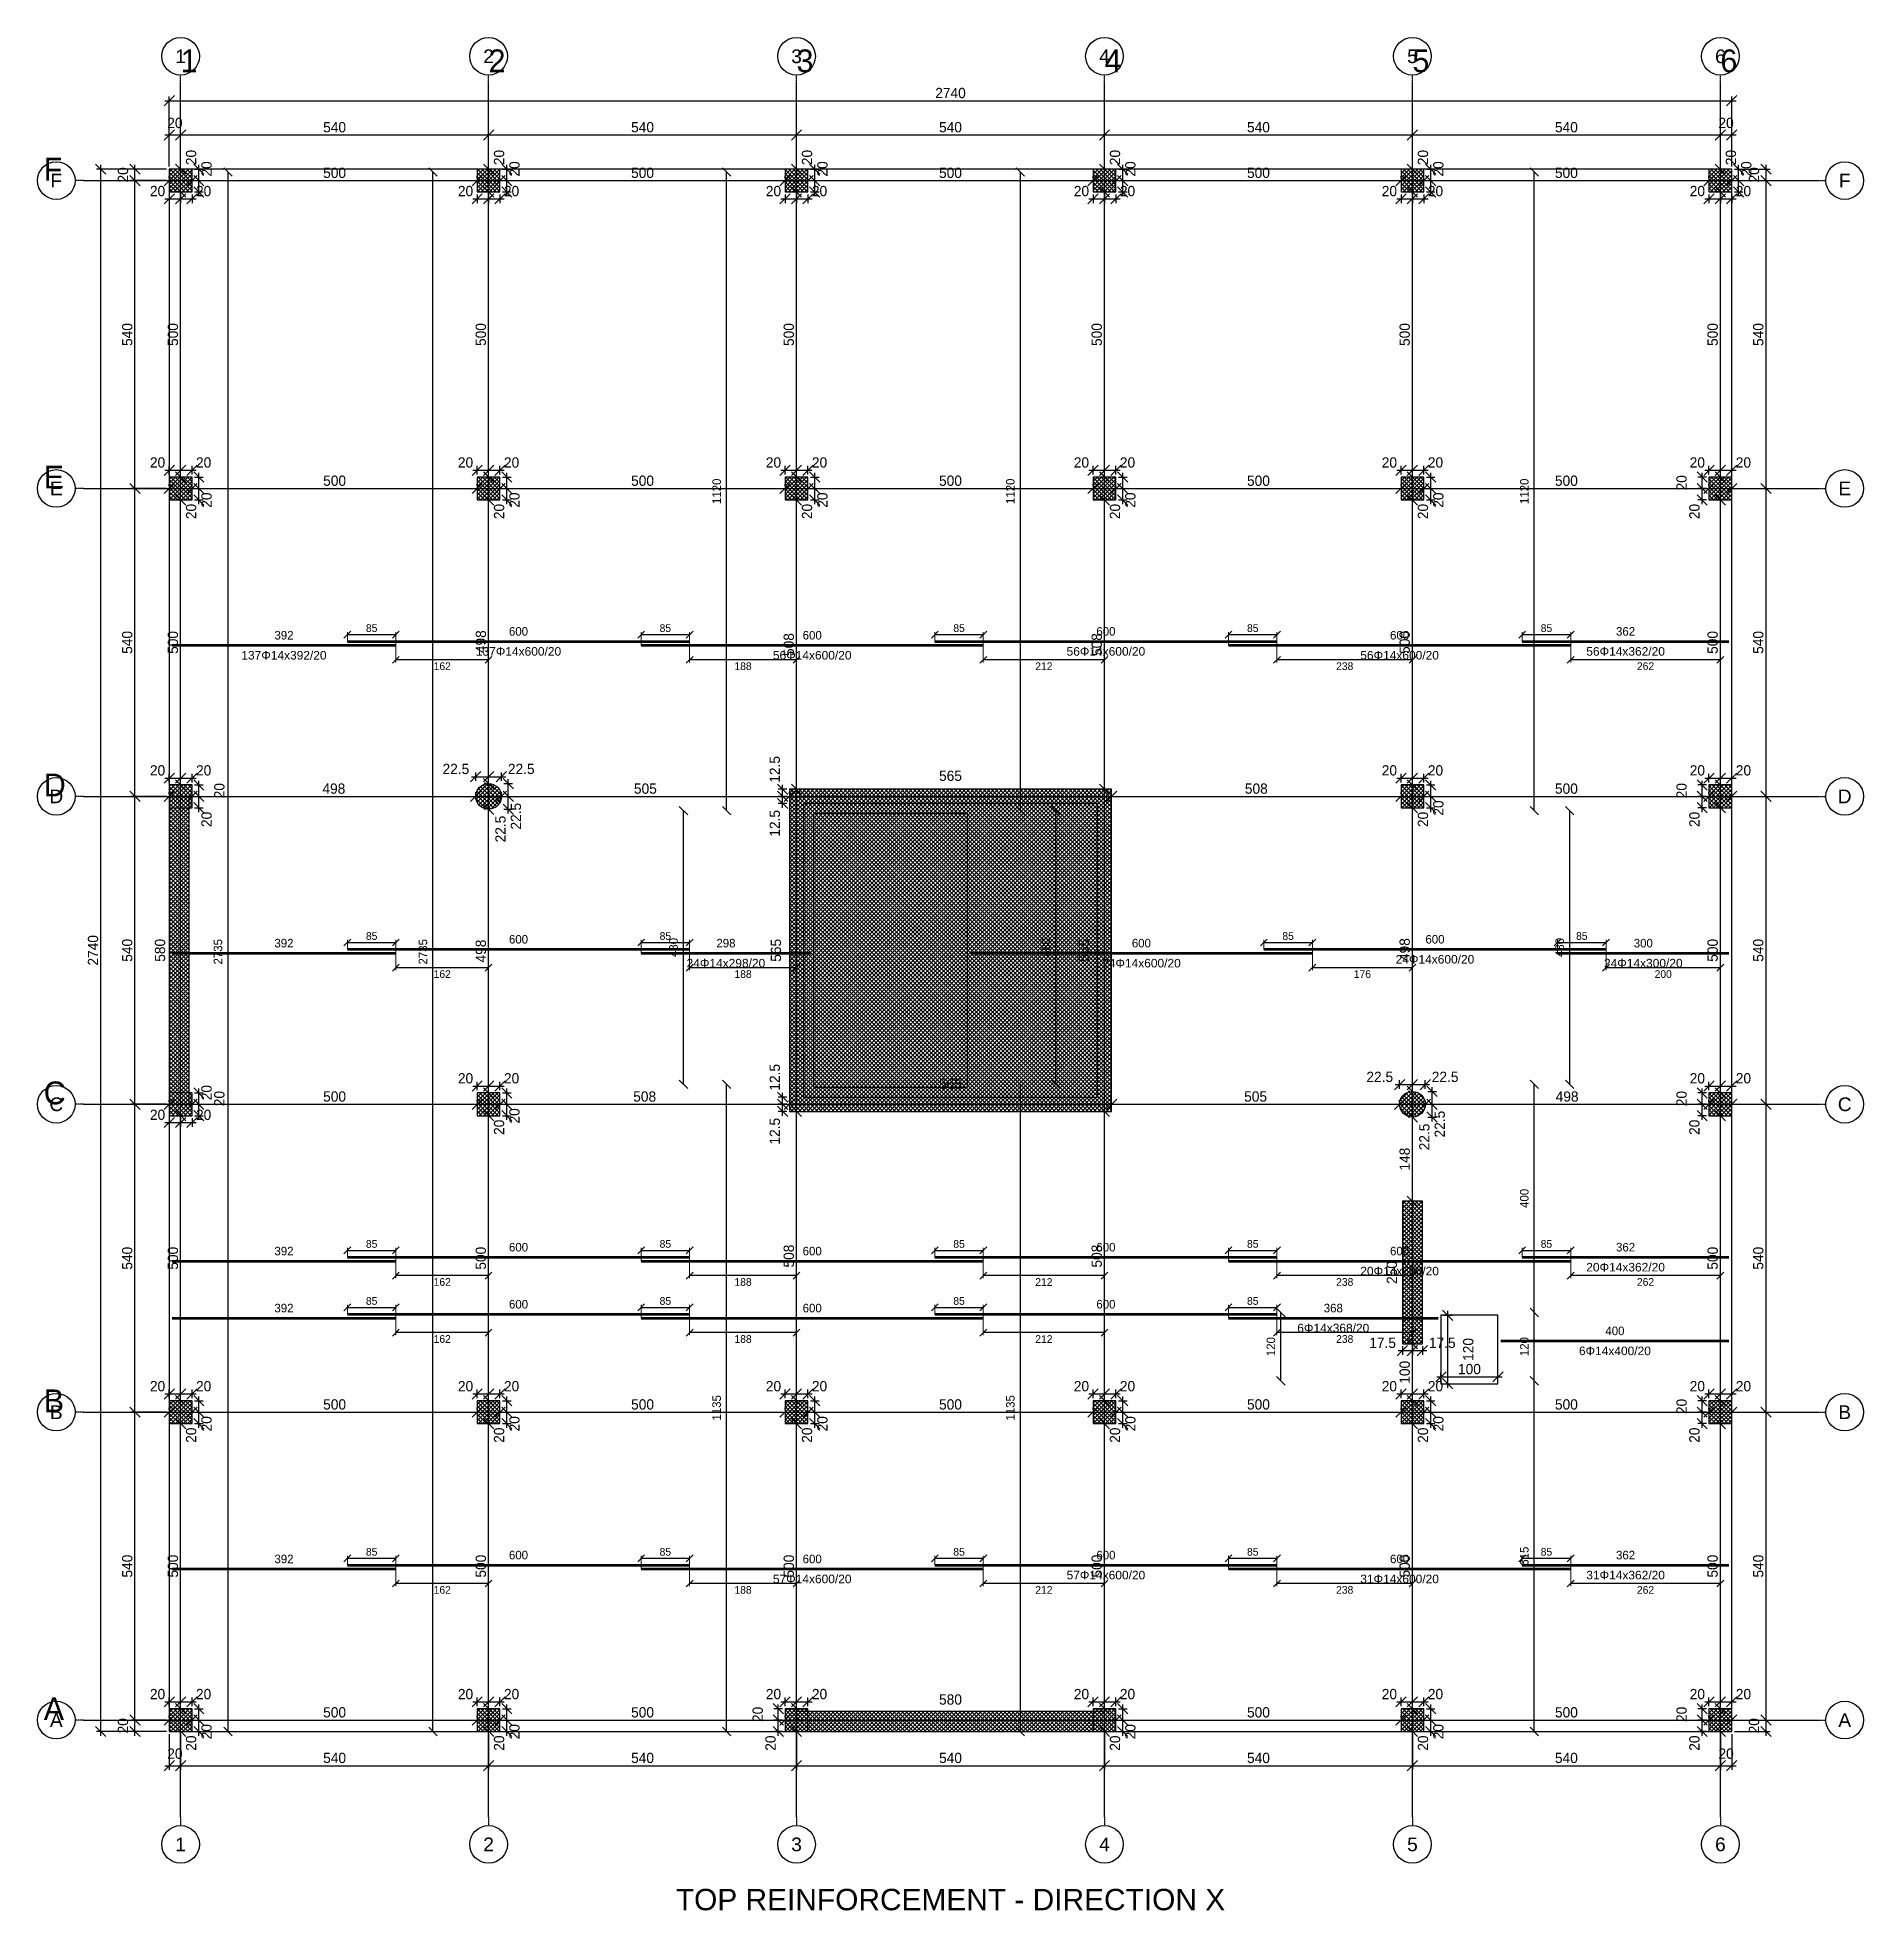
# Model space of a CAD drawing. Header units: centimetres. Extents: x -231 to 7431, y -4464 to 7215.
# Drawn here: x -231 to 2971, y -4464 to -1179 of the extents above; entities that cross this region are included whole.
import ezdxf
from ezdxf.enums import TextEntityAlignment as Align

# ---------------------------------------------------------------- set-up
doc = ezdxf.new("R2010")
doc.units = ezdxf.units.CM
doc.linetypes.add('DASHDOT', pattern=[3.556, 2.54, -0.508, 0, -0.508])
for name, color, linetype in [('AXIS', 8, 'Continuous'), ('COLUMN', 3, 'Continuous'), ('FW_AXIS', 7, 'Continuous'), ('FW_COLUMN_HATCH', 8, 'Continuous'), ('FW_DIM', 7, 'Continuous'), ('FW_WALL_HATCH', 8, 'Continuous'), ('OPENING', 1, 'Continuous'), ('REB_NOTES', 7, 'Continuous'), ('REB_TOP_MESH_X', 5, 'Continuous'), ('REB_TOP_MESH_X_AXDIM', 5, 'Continuous'), ('REB_TOP_MESH_X_LAP', 5, 'Continuous'), ('REB_TOP_MESH_X_RANGE', 5, 'Continuous'), ('REB_TOP_MESH_X_TEXT', 5, 'Continuous'), ('SLAB', 7, 'Continuous'), ('WALL', 4, 'Continuous')]:
    doc.layers.add(name, color=color, linetype=linetype)
doc.styles.add('REBAR_TXT', font='arial.ttf')
doc.dimstyles.new('FW_DIM', dxfattribs={"dimtxt": 18, "dimasz": 9, "dimexe": 7.5, "dimexo": 4.5, "dimgap": 4.5, "dimtad": 1, "dimdec": 0, "dimtxsty": 'Standard', "dimtsz": 9, "dimcen": 2.5, "dimdle": 7.5, "dimclrd": 256, "dimclre": 256, "dimclrt": 7, "dimazin": 3, "dimtfac": 1, "dimtmove": 2, "dimatfit": 3})
doc.dimstyles.new('REBAR LAP', dxfattribs={"dimtxt": 13.5, "dimasz": 2.5, "dimexe": 4.5, "dimexo": 0, "dimgap": 4.5, "dimtad": 1, "dimdec": 0, "dimtxsty": 'Standard', "dimtsz": 6, "dimcen": 2.5, "dimclrd": 6, "dimclre": 6, "dimclrt": 7, "dimazin": 3, "dimtfac": 1, "dimtmove": 2, "dimatfit": 3, "dimlwd": 25, "dimlwe": 18})
doc.dimstyles.new('REBAR M-200', dxfattribs={"dimtxt": 15, "dimasz": 15, "dimexe": 25, "dimexo": 12.5, "dimgap": 10, "dimtad": 1, "dimdec": 0, "dimtxsty": 'Standard', "dimblk": 'NONE', "dimcen": 50, "dimse1": 1, "dimse2": 1, "dimclrd": 6, "dimclre": 6, "dimclrt": 7, "dimazin": 3, "dimtfac": 1, "dimtmove": 2, "dimatfit": 3, "dimldrblk": 'NONE', "dimlwd": 53})
doc.dimstyles.new('REBAR RANGE', dxfattribs={"dimtxt": 15, "dimasz": 2.5, "dimexe": 0, "dimexo": 0, "dimgap": 10, "dimtad": 1, "dimdec": 0, "dimtxsty": 'Standard', "dimtsz": 7.5, "dimcen": 2.5, "dimse1": 1, "dimse2": 1, "dimclrd": 6, "dimclre": 6, "dimclrt": 7, "dimazin": 3, "dimtfac": 1, "dimtmove": 2, "dimatfit": 3, "dimlwd": 25})

msp = doc.modelspace()

# ---------------------------------------------------------------- texts
at = {"layer": 'AXIS'}
for s, p in [('1', (20, -1240)), ('2', (560, -1240)), ('3', (1100, -1240)), ('4', (1640, -1240)), ('5', (2180, -1240)), ('6', (2720, -1240)), ('F', (-220, -1430)), ('E', (-220, -1970)), ('D', (-220, -2510)), ('C', (-220, -3050)), ('B', (-220, -3590)), ('A', (-220, -4130))]:
    msp.add_text(s, height=40, dxfattribs=at).set_placement(p)
at = {"layer": 'FW_AXIS', "color": 7, "style": 'REBAR_TXT'}
for s, p in [('1', (20, -1212)), ('2', (560, -1212)), ('3', (1100, -1212)), ('4', (1640, -1212)), ('5', (2180, -1212)), ('6', (2720, -1212)), ('F', (-198, -1430)), ('F', (2938, -1430)), ('E', (-198, -1970)), ('E', (2938, -1970)), ('D', (-198, -2510)), ('D', (2938, -2510)), ('C', (-198, -3050)), ('C', (2938, -3050)), ('B', (-198, -3590)), ('B', (2938, -3590)), ('A', (-198, -4130)), ('A', (2938, -4130)), ('1', (20, -4348)), ('2', (560, -4348)), ('3', (1100, -4348)), ('4', (1640, -4348)), ('5', (2180, -4348)), ('6', (2720, -4348))]:
    msp.add_text(s, height=24, dxfattribs=at).set_placement(p, align=Align.MIDDLE_CENTER)
at = {"layer": 'REB_NOTES', "color": 7, "style": 'REBAR_TXT'}
msp.add_text('TOP REINFORCEMENT - DIRECTION X', height=37.5, dxfattribs=at).set_placement((1370, -4426), align=Align.TOP_CENTER)
at = {"layer": 'REB_TOP_MESH_X_TEXT', "color": 7, "style": 'REBAR_TXT'}
for s, p in [('137Φ14x392/20', (201.2, -2255)), ('137Φ14x600/20', (612.5, -2248.2)), ('56Φ14x600/20', (1127.5, -2255)), ('56Φ14x600/20', (1642.5, -2248.2)), ('56Φ14x600/20', (2157.5, -2255)), ('56Φ14x362/20', (2553.8, -2248.2)), ('24Φ14x600/20', (2219.5, -2788.2)), ('24Φ14x298/20', (976.2, -2795)), ('24Φ14x600/20', (1704.8, -2795)), ('24Φ14x300/20', (2584.8, -2795)), ('20Φ14x600/20', (2157.5, -3335)), ('20Φ14x362/20', (2553.8, -3328.2)), ('6Φ14x368/20', (2041.2, -3435)), ('6Φ14x400/20', (2535, -3475)), ('57Φ14x600/20', (1127.5, -3875)), ('57Φ14x600/20', (1642.5, -3868.2)), ('31Φ14x600/20', (2157.5, -3875)), ('31Φ14x362/20', (2553.8, -3868.2))]:
    msp.add_text(s, height=15, dxfattribs=at).set_placement(p, align=Align.TOP_CENTER)

# ---------------------------------------------------------------- blocks, each defined once
blk = doc.blocks.new('*D1081')
at = {"color": 6, "lineweight": 53}
blk.add_line((5, -2245), (397.5, -2245), dxfattribs=at)
at = {"layer": 'Defpoints'}
for p in [(5, -2245), (5, -2245), (397.5, -2245)]:
    blk.add_point(p, dxfattribs=at)
at = {"layer": 'REB_TOP_MESH_X', "color": 7, "insert": (201.25, -2227.5), "char_height": 15, "attachment_point": 5}
blk.add_mtext('392', dxfattribs=at)
blk = doc.blocks.new('_NONE')
blk = doc.blocks.new('*D1082')
at = {"color": 6, "lineweight": 53}
blk.add_line((312.5, -2238.25), (912.5, -2238.25), dxfattribs=at)
at = {"layer": 'Defpoints'}
for p in [(312.5, -2238.25), (312.5, -2238.25), (912.5, -2238.25)]:
    blk.add_point(p, dxfattribs=at)
at = {"layer": 'REB_TOP_MESH_X', "color": 7, "insert": (612.5, -2220.75), "char_height": 15, "attachment_point": 5}
blk.add_mtext('600', dxfattribs=at)
blk = doc.blocks.new('*D1083')
at = {"color": 6, "lineweight": 53}
blk.add_line((827.5, -2245), (1427.5, -2245), dxfattribs=at)
at = {"layer": 'Defpoints'}
for p in [(827.5, -2245), (827.5, -2245), (1427.5, -2245)]:
    blk.add_point(p, dxfattribs=at)
at = {"layer": 'REB_TOP_MESH_X', "color": 7, "insert": (1127.5, -2227.5), "char_height": 15, "attachment_point": 5}
blk.add_mtext('600', dxfattribs=at)
blk = doc.blocks.new('*D1084')
at = {"color": 6, "lineweight": 53}
blk.add_line((1342.5, -2238.25), (1942.5, -2238.25), dxfattribs=at)
at = {"layer": 'Defpoints'}
for p in [(1342.5, -2238.25), (1342.5, -2238.25), (1942.5, -2238.25)]:
    blk.add_point(p, dxfattribs=at)
at = {"layer": 'REB_TOP_MESH_X', "color": 7, "insert": (1642.5, -2220.75), "char_height": 15, "attachment_point": 5}
blk.add_mtext('600', dxfattribs=at)
blk = doc.blocks.new('*D1085')
at = {"color": 6, "lineweight": 53}
blk.add_line((1857.5, -2245), (2457.5, -2245), dxfattribs=at)
at = {"layer": 'Defpoints'}
for p in [(1857.5, -2245), (1857.5, -2245), (2457.5, -2245)]:
    blk.add_point(p, dxfattribs=at)
at = {"layer": 'REB_TOP_MESH_X', "color": 7, "insert": (2157.5, -2227.5), "char_height": 15, "attachment_point": 5}
blk.add_mtext('600', dxfattribs=at)
blk = doc.blocks.new('*D1086')
at = {"color": 6, "lineweight": 53}
blk.add_line((2372.5, -2238.25), (2735, -2238.25), dxfattribs=at)
at = {"layer": 'Defpoints'}
for p in [(2372.5, -2238.25), (2372.5, -2238.25), (2735, -2238.25)]:
    blk.add_point(p, dxfattribs=at)
at = {"layer": 'REB_TOP_MESH_X', "color": 7, "insert": (2553.75, -2220.75), "char_height": 15, "attachment_point": 5}
blk.add_mtext('362', dxfattribs=at)
blk = doc.blocks.new('_OBLIQUE')
at = {"color": 0, "linetype": 'BYBLOCK'}
blk.add_line((-0.5, -0.5), (0.5, 0.5), dxfattribs=at)
blk = doc.blocks.new('*D1087')
at = {"color": 6, "lineweight": 18}
for p, q in [((312.5, -2238.25), (312.5, -2221.75)), ((397.5, -2245), (397.5, -2221.75))]:
    blk.add_line(p, q, dxfattribs=at)
at = {"color": 6, "lineweight": 25}
blk.add_line((312.5, -2226.25), (397.5, -2226.25), dxfattribs=at)
at = {"layer": 'Defpoints'}
for p in [(312.5, -2226.25), (312.5, -2238.25), (397.5, -2245)]:
    blk.add_point(p, dxfattribs=at)
at = {"layer": 'REB_TOP_MESH_X_LAP', "color": 6, "xscale": 12, "yscale": 12}
for p in [(312.5, -2226.25), (397.5, -2226.25)]:
    blk.add_blockref('_OBLIQUE', p, dxfattribs=at)
at = {"layer": 'REB_TOP_MESH_X_LAP', "color": 7, "insert": (355, -2215), "char_height": 13.5, "attachment_point": 5}
blk.add_mtext('85', dxfattribs=at)
blk = doc.blocks.new('*D1088')
at = {"color": 6, "lineweight": 18}
for p, q in [((397.5, -2245), (397.5, -2275)), ((560, -2245), (560, -2275))]:
    blk.add_line(p, q, dxfattribs=at)
at = {"color": 6, "lineweight": 25}
blk.add_line((560, -2270.5), (397.5, -2270.5), dxfattribs=at)
at = {"layer": 'Defpoints'}
for p in [(397.5, -2245), (560, -2245), (560, -2270.5)]:
    blk.add_point(p, dxfattribs=at)
at = {"layer": 'REB_TOP_MESH_X_AXDIM', "color": 6, "xscale": 12, "yscale": 12}
for p in [(397.5, -2270.5), (560, -2270.5)]:
    blk.add_blockref('_OBLIQUE', p, dxfattribs=at)
at = {"layer": 'REB_TOP_MESH_X_AXDIM', "color": 7, "insert": (478.75, -2281.75), "char_height": 13.5, "attachment_point": 5}
blk.add_mtext('162', dxfattribs=at)
blk = doc.blocks.new('*D1089')
at = {"color": 6, "lineweight": 18}
for p, q in [((827.5, -2245), (827.5, -2221.75)), ((912.5, -2238.25), (912.5, -2221.75))]:
    blk.add_line(p, q, dxfattribs=at)
at = {"color": 6, "lineweight": 25}
blk.add_line((827.5, -2226.25), (912.5, -2226.25), dxfattribs=at)
at = {"layer": 'Defpoints'}
for p in [(827.5, -2226.25), (827.5, -2245), (912.5, -2238.25)]:
    blk.add_point(p, dxfattribs=at)
at = {"layer": 'REB_TOP_MESH_X_LAP', "color": 6, "xscale": 12, "yscale": 12}
for p in [(827.5, -2226.25), (912.5, -2226.25)]:
    blk.add_blockref('_OBLIQUE', p, dxfattribs=at)
at = {"layer": 'REB_TOP_MESH_X_LAP', "color": 7, "insert": (870, -2215), "char_height": 13.5, "attachment_point": 5}
blk.add_mtext('85', dxfattribs=at)
blk = doc.blocks.new('*D1090')
at = {"color": 6, "lineweight": 18}
for p, q in [((912.5, -2238.25), (912.5, -2275)), ((1100, -2238.25), (1100, -2275))]:
    blk.add_line(p, q, dxfattribs=at)
at = {"color": 6, "lineweight": 25}
blk.add_line((1100, -2270.5), (912.5, -2270.5), dxfattribs=at)
at = {"layer": 'Defpoints'}
for p in [(912.5, -2238.25), (1100, -2238.25), (1100, -2270.5)]:
    blk.add_point(p, dxfattribs=at)
at = {"layer": 'REB_TOP_MESH_X_AXDIM', "color": 6, "xscale": 12, "yscale": 12}
for p in [(912.5, -2270.5), (1100, -2270.5)]:
    blk.add_blockref('_OBLIQUE', p, dxfattribs=at)
at = {"layer": 'REB_TOP_MESH_X_AXDIM', "color": 7, "insert": (1006.25, -2281.75), "char_height": 13.5, "attachment_point": 5}
blk.add_mtext('188', dxfattribs=at)
blk = doc.blocks.new('*D1091')
at = {"color": 6, "lineweight": 18}
for p, q in [((1342.5, -2238.25), (1342.5, -2221.75)), ((1427.5, -2245), (1427.5, -2221.75))]:
    blk.add_line(p, q, dxfattribs=at)
at = {"color": 6, "lineweight": 25}
blk.add_line((1342.5, -2226.25), (1427.5, -2226.25), dxfattribs=at)
at = {"layer": 'Defpoints'}
for p in [(1342.5, -2226.25), (1342.5, -2238.25), (1427.5, -2245)]:
    blk.add_point(p, dxfattribs=at)
at = {"layer": 'REB_TOP_MESH_X_LAP', "color": 6, "xscale": 12, "yscale": 12}
for p in [(1342.5, -2226.25), (1427.5, -2226.25)]:
    blk.add_blockref('_OBLIQUE', p, dxfattribs=at)
at = {"layer": 'REB_TOP_MESH_X_LAP', "color": 7, "insert": (1385, -2215), "char_height": 13.5, "attachment_point": 5}
blk.add_mtext('85', dxfattribs=at)
blk = doc.blocks.new('*D1092')
at = {"color": 6, "lineweight": 18}
for p, q in [((1427.5, -2245), (1427.5, -2275)), ((1640, -2245), (1640, -2275))]:
    blk.add_line(p, q, dxfattribs=at)
at = {"color": 6, "lineweight": 25}
blk.add_line((1640, -2270.5), (1427.5, -2270.5), dxfattribs=at)
at = {"layer": 'Defpoints'}
for p in [(1427.5, -2245), (1640, -2245), (1640, -2270.5)]:
    blk.add_point(p, dxfattribs=at)
at = {"layer": 'REB_TOP_MESH_X_AXDIM', "color": 6, "xscale": 12, "yscale": 12}
for p in [(1427.5, -2270.5), (1640, -2270.5)]:
    blk.add_blockref('_OBLIQUE', p, dxfattribs=at)
at = {"layer": 'REB_TOP_MESH_X_AXDIM', "color": 7, "insert": (1533.75, -2281.75), "char_height": 13.5, "attachment_point": 5}
blk.add_mtext('212', dxfattribs=at)
blk = doc.blocks.new('*D1093')
at = {"color": 6, "lineweight": 18}
for p, q in [((1857.5, -2245), (1857.5, -2221.75)), ((1942.5, -2238.25), (1942.5, -2221.75))]:
    blk.add_line(p, q, dxfattribs=at)
at = {"color": 6, "lineweight": 25}
blk.add_line((1857.5, -2226.25), (1942.5, -2226.25), dxfattribs=at)
at = {"layer": 'Defpoints'}
for p in [(1857.5, -2226.25), (1857.5, -2245), (1942.5, -2238.25)]:
    blk.add_point(p, dxfattribs=at)
at = {"layer": 'REB_TOP_MESH_X_LAP', "color": 6, "xscale": 12, "yscale": 12}
for p in [(1857.5, -2226.25), (1942.5, -2226.25)]:
    blk.add_blockref('_OBLIQUE', p, dxfattribs=at)
at = {"layer": 'REB_TOP_MESH_X_LAP', "color": 7, "insert": (1900, -2215), "char_height": 13.5, "attachment_point": 5}
blk.add_mtext('85', dxfattribs=at)
blk = doc.blocks.new('*D1094')
at = {"color": 6, "lineweight": 18}
for p, q in [((1942.5, -2238.25), (1942.5, -2275)), ((2180, -2238.25), (2180, -2275))]:
    blk.add_line(p, q, dxfattribs=at)
at = {"color": 6, "lineweight": 25}
blk.add_line((2180, -2270.5), (1942.5, -2270.5), dxfattribs=at)
at = {"layer": 'Defpoints'}
for p in [(1942.5, -2238.25), (2180, -2238.25), (2180, -2270.5)]:
    blk.add_point(p, dxfattribs=at)
at = {"layer": 'REB_TOP_MESH_X_AXDIM', "color": 6, "xscale": 12, "yscale": 12}
for p in [(1942.5, -2270.5), (2180, -2270.5)]:
    blk.add_blockref('_OBLIQUE', p, dxfattribs=at)
at = {"layer": 'REB_TOP_MESH_X_AXDIM', "color": 7, "insert": (2061.25, -2281.75), "char_height": 13.5, "attachment_point": 5}
blk.add_mtext('238', dxfattribs=at)
blk = doc.blocks.new('*D1095')
at = {"color": 6, "lineweight": 18}
for p, q in [((2372.5, -2238.25), (2372.5, -2221.75)), ((2457.5, -2245), (2457.5, -2221.75))]:
    blk.add_line(p, q, dxfattribs=at)
at = {"color": 6, "lineweight": 25}
blk.add_line((2372.5, -2226.25), (2457.5, -2226.25), dxfattribs=at)
at = {"layer": 'Defpoints'}
for p in [(2372.5, -2226.25), (2372.5, -2238.25), (2457.5, -2245)]:
    blk.add_point(p, dxfattribs=at)
at = {"layer": 'REB_TOP_MESH_X_LAP', "color": 6, "xscale": 12, "yscale": 12}
for p in [(2372.5, -2226.25), (2457.5, -2226.25)]:
    blk.add_blockref('_OBLIQUE', p, dxfattribs=at)
at = {"layer": 'REB_TOP_MESH_X_LAP', "color": 7, "insert": (2415, -2215), "char_height": 13.5, "attachment_point": 5}
blk.add_mtext('85', dxfattribs=at)
blk = doc.blocks.new('*D1096')
at = {"color": 6, "lineweight": 18}
for p, q in [((2457.5, -2245), (2457.5, -2275)), ((2720, -2245), (2720, -2275))]:
    blk.add_line(p, q, dxfattribs=at)
at = {"color": 6, "lineweight": 25}
blk.add_line((2720, -2270.5), (2457.5, -2270.5), dxfattribs=at)
at = {"layer": 'Defpoints'}
for p in [(2457.5, -2245), (2720, -2245), (2720, -2270.5)]:
    blk.add_point(p, dxfattribs=at)
at = {"layer": 'REB_TOP_MESH_X_AXDIM', "color": 6, "xscale": 12, "yscale": 12}
for p in [(2457.5, -2270.5), (2720, -2270.5)]:
    blk.add_blockref('_OBLIQUE', p, dxfattribs=at)
at = {"layer": 'REB_TOP_MESH_X_AXDIM', "color": 7, "insert": (2588.75, -2281.75), "char_height": 13.5, "attachment_point": 5}
blk.add_mtext('262', dxfattribs=at)
blk = doc.blocks.new('*D1097')
at = {"color": 6, "lineweight": 53}
blk.add_line((5, -3865), (397.5, -3865), dxfattribs=at)
at = {"layer": 'Defpoints'}
for p in [(5, -3865), (5, -3865), (397.5, -3865)]:
    blk.add_point(p, dxfattribs=at)
at = {"layer": 'REB_TOP_MESH_X', "color": 7, "insert": (201.25, -3847.5), "char_height": 15, "attachment_point": 5}
blk.add_mtext('392', dxfattribs=at)
blk = doc.blocks.new('*D1098')
at = {"color": 6, "lineweight": 53}
blk.add_line((312.5, -3858.25), (912.5, -3858.25), dxfattribs=at)
at = {"layer": 'Defpoints'}
for p in [(312.5, -3858.25), (312.5, -3858.25), (912.5, -3858.25)]:
    blk.add_point(p, dxfattribs=at)
at = {"layer": 'REB_TOP_MESH_X', "color": 7, "insert": (612.5, -3840.75), "char_height": 15, "attachment_point": 5}
blk.add_mtext('600', dxfattribs=at)
blk = doc.blocks.new('*D1099')
at = {"color": 6, "lineweight": 53}
blk.add_line((827.5, -3865), (1427.5, -3865), dxfattribs=at)
at = {"layer": 'Defpoints'}
for p in [(827.5, -3865), (827.5, -3865), (1427.5, -3865)]:
    blk.add_point(p, dxfattribs=at)
at = {"layer": 'REB_TOP_MESH_X', "color": 7, "insert": (1127.5, -3847.5), "char_height": 15, "attachment_point": 5}
blk.add_mtext('600', dxfattribs=at)
blk = doc.blocks.new('*D1100')
at = {"color": 6, "lineweight": 53}
blk.add_line((1342.5, -3858.25), (1942.5, -3858.25), dxfattribs=at)
at = {"layer": 'Defpoints'}
for p in [(1342.5, -3858.25), (1342.5, -3858.25), (1942.5, -3858.25)]:
    blk.add_point(p, dxfattribs=at)
at = {"layer": 'REB_TOP_MESH_X', "color": 7, "insert": (1642.5, -3840.75), "char_height": 15, "attachment_point": 5}
blk.add_mtext('600', dxfattribs=at)
blk = doc.blocks.new('*D1101')
at = {"color": 6, "lineweight": 53}
blk.add_line((1857.5, -3865), (2457.5, -3865), dxfattribs=at)
at = {"layer": 'Defpoints'}
for p in [(1857.5, -3865), (1857.5, -3865), (2457.5, -3865)]:
    blk.add_point(p, dxfattribs=at)
at = {"layer": 'REB_TOP_MESH_X', "color": 7, "insert": (2157.5, -3847.5), "char_height": 15, "attachment_point": 5}
blk.add_mtext('600', dxfattribs=at)
blk = doc.blocks.new('*D1102')
at = {"color": 6, "lineweight": 53}
blk.add_line((2372.5, -3858.25), (2735, -3858.25), dxfattribs=at)
at = {"layer": 'Defpoints'}
for p in [(2372.5, -3858.25), (2372.5, -3858.25), (2735, -3858.25)]:
    blk.add_point(p, dxfattribs=at)
at = {"layer": 'REB_TOP_MESH_X', "color": 7, "insert": (2553.75, -3840.75), "char_height": 15, "attachment_point": 5}
blk.add_mtext('362', dxfattribs=at)
blk = doc.blocks.new('*D1103')
at = {"color": 6, "lineweight": 18}
for p, q in [((312.5, -3858.25), (312.5, -3841.75)), ((397.5, -3865), (397.5, -3841.75))]:
    blk.add_line(p, q, dxfattribs=at)
at = {"color": 6, "lineweight": 25}
blk.add_line((312.5, -3846.25), (397.5, -3846.25), dxfattribs=at)
at = {"layer": 'Defpoints'}
for p in [(312.5, -3846.25), (312.5, -3858.25), (397.5, -3865)]:
    blk.add_point(p, dxfattribs=at)
at = {"layer": 'REB_TOP_MESH_X_LAP', "color": 6, "xscale": 12, "yscale": 12}
for p in [(312.5, -3846.25), (397.5, -3846.25)]:
    blk.add_blockref('_OBLIQUE', p, dxfattribs=at)
at = {"layer": 'REB_TOP_MESH_X_LAP', "color": 7, "insert": (355, -3835), "char_height": 13.5, "attachment_point": 5}
blk.add_mtext('85', dxfattribs=at)
blk = doc.blocks.new('*D1104')
at = {"color": 6, "lineweight": 18}
for p, q in [((397.5, -3865), (397.5, -3895)), ((560, -3865), (560, -3895))]:
    blk.add_line(p, q, dxfattribs=at)
at = {"color": 6, "lineweight": 25}
blk.add_line((560, -3890.5), (397.5, -3890.5), dxfattribs=at)
at = {"layer": 'Defpoints'}
for p in [(397.5, -3865), (560, -3865), (560, -3890.5)]:
    blk.add_point(p, dxfattribs=at)
at = {"layer": 'REB_TOP_MESH_X_AXDIM', "color": 6, "xscale": 12, "yscale": 12}
for p in [(397.5, -3890.5), (560, -3890.5)]:
    blk.add_blockref('_OBLIQUE', p, dxfattribs=at)
at = {"layer": 'REB_TOP_MESH_X_AXDIM', "color": 7, "insert": (478.75, -3901.75), "char_height": 13.5, "attachment_point": 5}
blk.add_mtext('162', dxfattribs=at)
blk = doc.blocks.new('*D1105')
at = {"color": 6, "lineweight": 18}
for p, q in [((827.5, -3865), (827.5, -3841.75)), ((912.5, -3858.25), (912.5, -3841.75))]:
    blk.add_line(p, q, dxfattribs=at)
at = {"color": 6, "lineweight": 25}
blk.add_line((827.5, -3846.25), (912.5, -3846.25), dxfattribs=at)
at = {"layer": 'Defpoints'}
for p in [(827.5, -3846.25), (827.5, -3865), (912.5, -3858.25)]:
    blk.add_point(p, dxfattribs=at)
at = {"layer": 'REB_TOP_MESH_X_LAP', "color": 6, "xscale": 12, "yscale": 12}
for p in [(827.5, -3846.25), (912.5, -3846.25)]:
    blk.add_blockref('_OBLIQUE', p, dxfattribs=at)
at = {"layer": 'REB_TOP_MESH_X_LAP', "color": 7, "insert": (870, -3835), "char_height": 13.5, "attachment_point": 5}
blk.add_mtext('85', dxfattribs=at)
blk = doc.blocks.new('*D1106')
at = {"color": 6, "lineweight": 18}
for p, q in [((912.5, -3858.25), (912.5, -3895)), ((1100, -3858.25), (1100, -3895))]:
    blk.add_line(p, q, dxfattribs=at)
at = {"color": 6, "lineweight": 25}
blk.add_line((1100, -3890.5), (912.5, -3890.5), dxfattribs=at)
at = {"layer": 'Defpoints'}
for p in [(912.5, -3858.25), (1100, -3858.25), (1100, -3890.5)]:
    blk.add_point(p, dxfattribs=at)
at = {"layer": 'REB_TOP_MESH_X_AXDIM', "color": 6, "xscale": 12, "yscale": 12}
for p in [(912.5, -3890.5), (1100, -3890.5)]:
    blk.add_blockref('_OBLIQUE', p, dxfattribs=at)
at = {"layer": 'REB_TOP_MESH_X_AXDIM', "color": 7, "insert": (1006.25, -3901.75), "char_height": 13.5, "attachment_point": 5}
blk.add_mtext('188', dxfattribs=at)
blk = doc.blocks.new('*D1107')
at = {"color": 6, "lineweight": 18}
for p, q in [((1342.5, -3858.25), (1342.5, -3841.75)), ((1427.5, -3865), (1427.5, -3841.75))]:
    blk.add_line(p, q, dxfattribs=at)
at = {"color": 6, "lineweight": 25}
blk.add_line((1342.5, -3846.25), (1427.5, -3846.25), dxfattribs=at)
at = {"layer": 'Defpoints'}
for p in [(1342.5, -3846.25), (1342.5, -3858.25), (1427.5, -3865)]:
    blk.add_point(p, dxfattribs=at)
at = {"layer": 'REB_TOP_MESH_X_LAP', "color": 6, "xscale": 12, "yscale": 12}
for p in [(1342.5, -3846.25), (1427.5, -3846.25)]:
    blk.add_blockref('_OBLIQUE', p, dxfattribs=at)
at = {"layer": 'REB_TOP_MESH_X_LAP', "color": 7, "insert": (1385, -3835), "char_height": 13.5, "attachment_point": 5}
blk.add_mtext('85', dxfattribs=at)
blk = doc.blocks.new('*D1108')
at = {"color": 6, "lineweight": 18}
for p, q in [((1427.5, -3865), (1427.5, -3895)), ((1640, -3865), (1640, -3895))]:
    blk.add_line(p, q, dxfattribs=at)
at = {"color": 6, "lineweight": 25}
blk.add_line((1640, -3890.5), (1427.5, -3890.5), dxfattribs=at)
at = {"layer": 'Defpoints'}
for p in [(1427.5, -3865), (1640, -3865), (1640, -3890.5)]:
    blk.add_point(p, dxfattribs=at)
at = {"layer": 'REB_TOP_MESH_X_AXDIM', "color": 6, "xscale": 12, "yscale": 12}
for p in [(1427.5, -3890.5), (1640, -3890.5)]:
    blk.add_blockref('_OBLIQUE', p, dxfattribs=at)
at = {"layer": 'REB_TOP_MESH_X_AXDIM', "color": 7, "insert": (1533.75, -3901.75), "char_height": 13.5, "attachment_point": 5}
blk.add_mtext('212', dxfattribs=at)
blk = doc.blocks.new('*D1109')
at = {"color": 6, "lineweight": 18}
for p, q in [((1857.5, -3865), (1857.5, -3841.75)), ((1942.5, -3858.25), (1942.5, -3841.75))]:
    blk.add_line(p, q, dxfattribs=at)
at = {"color": 6, "lineweight": 25}
blk.add_line((1857.5, -3846.25), (1942.5, -3846.25), dxfattribs=at)
at = {"layer": 'Defpoints'}
for p in [(1857.5, -3846.25), (1857.5, -3865), (1942.5, -3858.25)]:
    blk.add_point(p, dxfattribs=at)
at = {"layer": 'REB_TOP_MESH_X_LAP', "color": 6, "xscale": 12, "yscale": 12}
for p in [(1857.5, -3846.25), (1942.5, -3846.25)]:
    blk.add_blockref('_OBLIQUE', p, dxfattribs=at)
at = {"layer": 'REB_TOP_MESH_X_LAP', "color": 7, "insert": (1900, -3835), "char_height": 13.5, "attachment_point": 5}
blk.add_mtext('85', dxfattribs=at)
blk = doc.blocks.new('*D1110')
at = {"color": 6, "lineweight": 18}
for p, q in [((1942.5, -3858.25), (1942.5, -3895)), ((2180, -3858.25), (2180, -3895))]:
    blk.add_line(p, q, dxfattribs=at)
at = {"color": 6, "lineweight": 25}
blk.add_line((2180, -3890.5), (1942.5, -3890.5), dxfattribs=at)
at = {"layer": 'Defpoints'}
for p in [(1942.5, -3858.25), (2180, -3858.25), (2180, -3890.5)]:
    blk.add_point(p, dxfattribs=at)
at = {"layer": 'REB_TOP_MESH_X_AXDIM', "color": 6, "xscale": 12, "yscale": 12}
for p in [(1942.5, -3890.5), (2180, -3890.5)]:
    blk.add_blockref('_OBLIQUE', p, dxfattribs=at)
at = {"layer": 'REB_TOP_MESH_X_AXDIM', "color": 7, "insert": (2061.25, -3901.75), "char_height": 13.5, "attachment_point": 5}
blk.add_mtext('238', dxfattribs=at)
blk = doc.blocks.new('*D1111')
at = {"color": 6, "lineweight": 18}
for p, q in [((2372.5, -3858.25), (2372.5, -3841.75)), ((2457.5, -3865), (2457.5, -3841.75))]:
    blk.add_line(p, q, dxfattribs=at)
at = {"color": 6, "lineweight": 25}
blk.add_line((2372.5, -3846.25), (2457.5, -3846.25), dxfattribs=at)
at = {"layer": 'Defpoints'}
for p in [(2372.5, -3846.25), (2372.5, -3858.25), (2457.5, -3865)]:
    blk.add_point(p, dxfattribs=at)
at = {"layer": 'REB_TOP_MESH_X_LAP', "color": 6, "xscale": 12, "yscale": 12}
for p in [(2372.5, -3846.25), (2457.5, -3846.25)]:
    blk.add_blockref('_OBLIQUE', p, dxfattribs=at)
at = {"layer": 'REB_TOP_MESH_X_LAP', "color": 7, "insert": (2415, -3835), "char_height": 13.5, "attachment_point": 5}
blk.add_mtext('85', dxfattribs=at)
blk = doc.blocks.new('*D1112')
at = {"color": 6, "lineweight": 18}
for p, q in [((2457.5, -3865), (2457.5, -3895)), ((2720, -3865), (2720, -3895))]:
    blk.add_line(p, q, dxfattribs=at)
at = {"color": 6, "lineweight": 25}
blk.add_line((2720, -3890.5), (2457.5, -3890.5), dxfattribs=at)
at = {"layer": 'Defpoints'}
for p in [(2457.5, -3865), (2720, -3865), (2720, -3890.5)]:
    blk.add_point(p, dxfattribs=at)
at = {"layer": 'REB_TOP_MESH_X_AXDIM', "color": 6, "xscale": 12, "yscale": 12}
for p in [(2457.5, -3890.5), (2720, -3890.5)]:
    blk.add_blockref('_OBLIQUE', p, dxfattribs=at)
at = {"layer": 'REB_TOP_MESH_X_AXDIM', "color": 7, "insert": (2588.75, -3901.75), "char_height": 13.5, "attachment_point": 5}
blk.add_mtext('262', dxfattribs=at)
blk = doc.blocks.new('*D1113')
at = {"color": 6, "lineweight": 53}
blk.add_line((5, -2785), (397.5, -2785), dxfattribs=at)
at = {"layer": 'Defpoints'}
for p in [(5, -2785), (5, -2785), (397.5, -2785)]:
    blk.add_point(p, dxfattribs=at)
at = {"layer": 'REB_TOP_MESH_X', "color": 7, "insert": (201.25, -2767.5), "char_height": 15, "attachment_point": 5}
blk.add_mtext('392', dxfattribs=at)
blk = doc.blocks.new('*D1114')
at = {"color": 6, "lineweight": 53}
blk.add_line((312.5, -2778.25), (912.5, -2778.25), dxfattribs=at)
at = {"layer": 'Defpoints'}
for p in [(312.5, -2778.25), (312.5, -2778.25), (912.5, -2778.25)]:
    blk.add_point(p, dxfattribs=at)
at = {"layer": 'REB_TOP_MESH_X', "color": 7, "insert": (612.5, -2760.75), "char_height": 15, "attachment_point": 5}
blk.add_mtext('600', dxfattribs=at)
blk = doc.blocks.new('*D1115')
at = {"color": 6, "lineweight": 53}
blk.add_line((827.5, -2785), (1125, -2785), dxfattribs=at)
at = {"layer": 'Defpoints'}
for p in [(827.5, -2785), (827.5, -2785), (1125, -2785)]:
    blk.add_point(p, dxfattribs=at)
at = {"layer": 'REB_TOP_MESH_X', "color": 7, "insert": (976.25, -2767.5), "char_height": 15, "attachment_point": 5}
blk.add_mtext('298', dxfattribs=at)
blk = doc.blocks.new('*D1116')
at = {"color": 6, "lineweight": 18}
for p, q in [((312.5, -2778.25), (312.5, -2761.75)), ((397.5, -2785), (397.5, -2761.75))]:
    blk.add_line(p, q, dxfattribs=at)
at = {"color": 6, "lineweight": 25}
blk.add_line((312.5, -2766.25), (397.5, -2766.25), dxfattribs=at)
at = {"layer": 'Defpoints'}
for p in [(312.5, -2766.25), (312.5, -2778.25), (397.5, -2785)]:
    blk.add_point(p, dxfattribs=at)
at = {"layer": 'REB_TOP_MESH_X_LAP', "color": 6, "xscale": 12, "yscale": 12}
for p in [(312.5, -2766.25), (397.5, -2766.25)]:
    blk.add_blockref('_OBLIQUE', p, dxfattribs=at)
at = {"layer": 'REB_TOP_MESH_X_LAP', "color": 7, "insert": (355, -2755), "char_height": 13.5, "attachment_point": 5}
blk.add_mtext('85', dxfattribs=at)
blk = doc.blocks.new('*D1117')
at = {"color": 6, "lineweight": 18}
for p, q in [((397.5, -2785), (397.5, -2815)), ((560, -2785), (560, -2815))]:
    blk.add_line(p, q, dxfattribs=at)
at = {"color": 6, "lineweight": 25}
blk.add_line((560, -2810.5), (397.5, -2810.5), dxfattribs=at)
at = {"layer": 'Defpoints'}
for p in [(397.5, -2785), (560, -2785), (560, -2810.5)]:
    blk.add_point(p, dxfattribs=at)
at = {"layer": 'REB_TOP_MESH_X_AXDIM', "color": 6, "xscale": 12, "yscale": 12}
for p in [(397.5, -2810.5), (560, -2810.5)]:
    blk.add_blockref('_OBLIQUE', p, dxfattribs=at)
at = {"layer": 'REB_TOP_MESH_X_AXDIM', "color": 7, "insert": (478.75, -2821.75), "char_height": 13.5, "attachment_point": 5}
blk.add_mtext('162', dxfattribs=at)
blk = doc.blocks.new('*D1118')
at = {"color": 6, "lineweight": 18}
for p, q in [((827.5, -2785), (827.5, -2761.75)), ((912.5, -2778.25), (912.5, -2761.75))]:
    blk.add_line(p, q, dxfattribs=at)
at = {"color": 6, "lineweight": 25}
blk.add_line((827.5, -2766.25), (912.5, -2766.25), dxfattribs=at)
at = {"layer": 'Defpoints'}
for p in [(827.5, -2766.25), (827.5, -2785), (912.5, -2778.25)]:
    blk.add_point(p, dxfattribs=at)
at = {"layer": 'REB_TOP_MESH_X_LAP', "color": 6, "xscale": 12, "yscale": 12}
for p in [(827.5, -2766.25), (912.5, -2766.25)]:
    blk.add_blockref('_OBLIQUE', p, dxfattribs=at)
at = {"layer": 'REB_TOP_MESH_X_LAP', "color": 7, "insert": (870, -2755), "char_height": 13.5, "attachment_point": 5}
blk.add_mtext('85', dxfattribs=at)
blk = doc.blocks.new('*D1119')
at = {"color": 6, "lineweight": 18}
for p, q in [((912.5, -2778.25), (912.5, -2815)), ((1100, -2778.25), (1100, -2815))]:
    blk.add_line(p, q, dxfattribs=at)
at = {"color": 6, "lineweight": 25}
blk.add_line((1100, -2810.5), (912.5, -2810.5), dxfattribs=at)
at = {"layer": 'Defpoints'}
for p in [(912.5, -2778.25), (1100, -2778.25), (1100, -2810.5)]:
    blk.add_point(p, dxfattribs=at)
at = {"layer": 'REB_TOP_MESH_X_AXDIM', "color": 6, "xscale": 12, "yscale": 12}
for p in [(912.5, -2810.5), (1100, -2810.5)]:
    blk.add_blockref('_OBLIQUE', p, dxfattribs=at)
at = {"layer": 'REB_TOP_MESH_X_AXDIM', "color": 7, "insert": (1006.25, -2821.75), "char_height": 13.5, "attachment_point": 5}
blk.add_mtext('188', dxfattribs=at)
blk = doc.blocks.new('*D1120')
at = {"color": 6, "lineweight": 53}
blk.add_line((1405, -2785), (2004.5, -2785), dxfattribs=at)
at = {"layer": 'Defpoints'}
for p in [(1405, -2785), (1405, -2785), (2004.5, -2785)]:
    blk.add_point(p, dxfattribs=at)
at = {"layer": 'REB_TOP_MESH_X', "color": 7, "insert": (1704.75, -2767.5), "char_height": 15, "attachment_point": 5}
blk.add_mtext('600', dxfattribs=at)
blk = doc.blocks.new('*D1121')
at = {"color": 6, "lineweight": 53}
blk.add_line((1919.5, -2778.25), (2519.5, -2778.25), dxfattribs=at)
at = {"layer": 'Defpoints'}
for p in [(1919.5, -2778.25), (1919.5, -2778.25), (2519.5, -2778.25)]:
    blk.add_point(p, dxfattribs=at)
at = {"layer": 'REB_TOP_MESH_X', "color": 7, "insert": (2219.5, -2760.75), "char_height": 15, "attachment_point": 5}
blk.add_mtext('600', dxfattribs=at)
blk = doc.blocks.new('*D1122')
at = {"color": 6, "lineweight": 53}
blk.add_line((2434.5, -2785), (2735, -2785), dxfattribs=at)
at = {"layer": 'Defpoints'}
for p in [(2434.5, -2785), (2434.5, -2785), (2735, -2785)]:
    blk.add_point(p, dxfattribs=at)
at = {"layer": 'REB_TOP_MESH_X', "color": 7, "insert": (2584.75, -2767.5), "char_height": 15, "attachment_point": 5}
blk.add_mtext('300', dxfattribs=at)
blk = doc.blocks.new('*D1123')
at = {"color": 6, "lineweight": 18}
for p, q in [((1919.5, -2778.25), (1919.5, -2761.75)), ((2004.5, -2785), (2004.5, -2761.75))]:
    blk.add_line(p, q, dxfattribs=at)
at = {"color": 6, "lineweight": 25}
blk.add_line((1919.5, -2766.25), (2004.5, -2766.25), dxfattribs=at)
at = {"layer": 'Defpoints'}
for p in [(1919.5, -2766.25), (1919.5, -2778.25), (2004.5, -2785)]:
    blk.add_point(p, dxfattribs=at)
at = {"layer": 'REB_TOP_MESH_X_LAP', "color": 6, "xscale": 12, "yscale": 12}
for p in [(1919.5, -2766.25), (2004.5, -2766.25)]:
    blk.add_blockref('_OBLIQUE', p, dxfattribs=at)
at = {"layer": 'REB_TOP_MESH_X_LAP', "color": 7, "insert": (1962, -2755), "char_height": 13.5, "attachment_point": 5}
blk.add_mtext('85', dxfattribs=at)
blk = doc.blocks.new('*D1124')
at = {"color": 6, "lineweight": 18}
for p, q in [((2004.5, -2785), (2004.5, -2815)), ((2180, -2785), (2180, -2815))]:
    blk.add_line(p, q, dxfattribs=at)
at = {"color": 6, "lineweight": 25}
blk.add_line((2180, -2810.5), (2004.5, -2810.5), dxfattribs=at)
at = {"layer": 'Defpoints'}
for p in [(2004.5, -2785), (2180, -2785), (2180, -2810.5)]:
    blk.add_point(p, dxfattribs=at)
at = {"layer": 'REB_TOP_MESH_X_AXDIM', "color": 6, "xscale": 12, "yscale": 12}
for p in [(2004.5, -2810.5), (2180, -2810.5)]:
    blk.add_blockref('_OBLIQUE', p, dxfattribs=at)
at = {"layer": 'REB_TOP_MESH_X_AXDIM', "color": 7, "insert": (2092.25, -2821.75), "char_height": 13.5, "attachment_point": 5}
blk.add_mtext('176', dxfattribs=at)
blk = doc.blocks.new('*D1125')
at = {"color": 6, "lineweight": 18}
for p, q in [((2434.5, -2785), (2434.5, -2761.75)), ((2519.5, -2778.25), (2519.5, -2761.75))]:
    blk.add_line(p, q, dxfattribs=at)
at = {"color": 6, "lineweight": 25}
blk.add_line((2434.5, -2766.25), (2519.5, -2766.25), dxfattribs=at)
at = {"layer": 'Defpoints'}
for p in [(2434.5, -2766.25), (2434.5, -2785), (2519.5, -2778.25)]:
    blk.add_point(p, dxfattribs=at)
at = {"layer": 'REB_TOP_MESH_X_LAP', "color": 6, "xscale": 12, "yscale": 12}
for p in [(2434.5, -2766.25), (2519.5, -2766.25)]:
    blk.add_blockref('_OBLIQUE', p, dxfattribs=at)
at = {"layer": 'REB_TOP_MESH_X_LAP', "color": 7, "insert": (2477, -2755), "char_height": 13.5, "attachment_point": 5}
blk.add_mtext('85', dxfattribs=at)
blk = doc.blocks.new('*D1126')
at = {"color": 6, "lineweight": 18}
for p, q in [((2519.5, -2778.25), (2519.5, -2815)), ((2720, -2778.25), (2720, -2815))]:
    blk.add_line(p, q, dxfattribs=at)
at = {"color": 6, "lineweight": 25}
blk.add_line((2720, -2810.5), (2519.5, -2810.5), dxfattribs=at)
at = {"layer": 'Defpoints'}
for p in [(2519.5, -2778.25), (2720, -2778.25), (2720, -2810.5)]:
    blk.add_point(p, dxfattribs=at)
at = {"layer": 'REB_TOP_MESH_X_AXDIM', "color": 6, "xscale": 12, "yscale": 12}
for p in [(2519.5, -2810.5), (2720, -2810.5)]:
    blk.add_blockref('_OBLIQUE', p, dxfattribs=at)
at = {"layer": 'REB_TOP_MESH_X_AXDIM', "color": 7, "insert": (2619.75, -2821.75), "char_height": 13.5, "attachment_point": 5}
blk.add_mtext('200', dxfattribs=at)
blk = doc.blocks.new('*D1127')
at = {"color": 6, "lineweight": 53}
blk.add_line((5, -3325), (397.5, -3325), dxfattribs=at)
at = {"layer": 'Defpoints'}
for p in [(5, -3325), (5, -3325), (397.5, -3325)]:
    blk.add_point(p, dxfattribs=at)
at = {"layer": 'REB_TOP_MESH_X', "color": 7, "insert": (201.25, -3307.5), "char_height": 15, "attachment_point": 5}
blk.add_mtext('392', dxfattribs=at)
blk = doc.blocks.new('*D1128')
at = {"color": 6, "lineweight": 53}
blk.add_line((312.5, -3318.25), (912.5, -3318.25), dxfattribs=at)
at = {"layer": 'Defpoints'}
for p in [(312.5, -3318.25), (312.5, -3318.25), (912.5, -3318.25)]:
    blk.add_point(p, dxfattribs=at)
at = {"layer": 'REB_TOP_MESH_X', "color": 7, "insert": (612.5, -3300.75), "char_height": 15, "attachment_point": 5}
blk.add_mtext('600', dxfattribs=at)
blk = doc.blocks.new('*D1129')
at = {"color": 6, "lineweight": 53}
blk.add_line((827.5, -3325), (1427.5, -3325), dxfattribs=at)
at = {"layer": 'Defpoints'}
for p in [(827.5, -3325), (827.5, -3325), (1427.5, -3325)]:
    blk.add_point(p, dxfattribs=at)
at = {"layer": 'REB_TOP_MESH_X', "color": 7, "insert": (1127.5, -3307.5), "char_height": 15, "attachment_point": 5}
blk.add_mtext('600', dxfattribs=at)
blk = doc.blocks.new('*D1130')
at = {"color": 6, "lineweight": 53}
blk.add_line((1342.5, -3318.25), (1942.5, -3318.25), dxfattribs=at)
at = {"layer": 'Defpoints'}
for p in [(1342.5, -3318.25), (1342.5, -3318.25), (1942.5, -3318.25)]:
    blk.add_point(p, dxfattribs=at)
at = {"layer": 'REB_TOP_MESH_X', "color": 7, "insert": (1642.5, -3300.75), "char_height": 15, "attachment_point": 5}
blk.add_mtext('600', dxfattribs=at)
blk = doc.blocks.new('*D1131')
at = {"color": 6, "lineweight": 53}
blk.add_line((1857.5, -3325), (2457.5, -3325), dxfattribs=at)
at = {"layer": 'Defpoints'}
for p in [(1857.5, -3325), (1857.5, -3325), (2457.5, -3325)]:
    blk.add_point(p, dxfattribs=at)
at = {"layer": 'REB_TOP_MESH_X', "color": 7, "insert": (2157.5, -3307.5), "char_height": 15, "attachment_point": 5}
blk.add_mtext('600', dxfattribs=at)
blk = doc.blocks.new('*D1132')
at = {"color": 6, "lineweight": 53}
blk.add_line((2372.5, -3318.25), (2735, -3318.25), dxfattribs=at)
at = {"layer": 'Defpoints'}
for p in [(2372.5, -3318.25), (2372.5, -3318.25), (2735, -3318.25)]:
    blk.add_point(p, dxfattribs=at)
at = {"layer": 'REB_TOP_MESH_X', "color": 7, "insert": (2553.75, -3300.75), "char_height": 15, "attachment_point": 5}
blk.add_mtext('362', dxfattribs=at)
blk = doc.blocks.new('*D1133')
at = {"color": 6, "lineweight": 18}
for p, q in [((312.5, -3318.25), (312.5, -3301.75)), ((397.5, -3325), (397.5, -3301.75))]:
    blk.add_line(p, q, dxfattribs=at)
at = {"color": 6, "lineweight": 25}
blk.add_line((312.5, -3306.25), (397.5, -3306.25), dxfattribs=at)
at = {"layer": 'Defpoints'}
for p in [(312.5, -3306.25), (312.5, -3318.25), (397.5, -3325)]:
    blk.add_point(p, dxfattribs=at)
at = {"layer": 'REB_TOP_MESH_X_LAP', "color": 6, "xscale": 12, "yscale": 12}
for p in [(312.5, -3306.25), (397.5, -3306.25)]:
    blk.add_blockref('_OBLIQUE', p, dxfattribs=at)
at = {"layer": 'REB_TOP_MESH_X_LAP', "color": 7, "insert": (355, -3295), "char_height": 13.5, "attachment_point": 5}
blk.add_mtext('85', dxfattribs=at)
blk = doc.blocks.new('*D1134')
at = {"color": 6, "lineweight": 18}
for p, q in [((397.5, -3325), (397.5, -3355)), ((560, -3325), (560, -3355))]:
    blk.add_line(p, q, dxfattribs=at)
at = {"color": 6, "lineweight": 25}
blk.add_line((560, -3350.5), (397.5, -3350.5), dxfattribs=at)
at = {"layer": 'Defpoints'}
for p in [(397.5, -3325), (560, -3325), (560, -3350.5)]:
    blk.add_point(p, dxfattribs=at)
at = {"layer": 'REB_TOP_MESH_X_AXDIM', "color": 6, "xscale": 12, "yscale": 12}
for p in [(397.5, -3350.5), (560, -3350.5)]:
    blk.add_blockref('_OBLIQUE', p, dxfattribs=at)
at = {"layer": 'REB_TOP_MESH_X_AXDIM', "color": 7, "insert": (478.75, -3361.75), "char_height": 13.5, "attachment_point": 5}
blk.add_mtext('162', dxfattribs=at)
blk = doc.blocks.new('*D1135')
at = {"color": 6, "lineweight": 18}
for p, q in [((827.5, -3325), (827.5, -3301.75)), ((912.5, -3318.25), (912.5, -3301.75))]:
    blk.add_line(p, q, dxfattribs=at)
at = {"color": 6, "lineweight": 25}
blk.add_line((827.5, -3306.25), (912.5, -3306.25), dxfattribs=at)
at = {"layer": 'Defpoints'}
for p in [(827.5, -3306.25), (827.5, -3325), (912.5, -3318.25)]:
    blk.add_point(p, dxfattribs=at)
at = {"layer": 'REB_TOP_MESH_X_LAP', "color": 6, "xscale": 12, "yscale": 12}
for p in [(827.5, -3306.25), (912.5, -3306.25)]:
    blk.add_blockref('_OBLIQUE', p, dxfattribs=at)
at = {"layer": 'REB_TOP_MESH_X_LAP', "color": 7, "insert": (870, -3295), "char_height": 13.5, "attachment_point": 5}
blk.add_mtext('85', dxfattribs=at)
blk = doc.blocks.new('*D1136')
at = {"color": 6, "lineweight": 18}
for p, q in [((912.5, -3318.25), (912.5, -3355)), ((1100, -3318.25), (1100, -3355))]:
    blk.add_line(p, q, dxfattribs=at)
at = {"color": 6, "lineweight": 25}
blk.add_line((1100, -3350.5), (912.5, -3350.5), dxfattribs=at)
at = {"layer": 'Defpoints'}
for p in [(912.5, -3318.25), (1100, -3318.25), (1100, -3350.5)]:
    blk.add_point(p, dxfattribs=at)
at = {"layer": 'REB_TOP_MESH_X_AXDIM', "color": 6, "xscale": 12, "yscale": 12}
for p in [(912.5, -3350.5), (1100, -3350.5)]:
    blk.add_blockref('_OBLIQUE', p, dxfattribs=at)
at = {"layer": 'REB_TOP_MESH_X_AXDIM', "color": 7, "insert": (1006.25, -3361.75), "char_height": 13.5, "attachment_point": 5}
blk.add_mtext('188', dxfattribs=at)
blk = doc.blocks.new('*D1137')
at = {"color": 6, "lineweight": 18}
for p, q in [((1342.5, -3318.25), (1342.5, -3301.75)), ((1427.5, -3325), (1427.5, -3301.75))]:
    blk.add_line(p, q, dxfattribs=at)
at = {"color": 6, "lineweight": 25}
blk.add_line((1342.5, -3306.25), (1427.5, -3306.25), dxfattribs=at)
at = {"layer": 'Defpoints'}
for p in [(1342.5, -3306.25), (1342.5, -3318.25), (1427.5, -3325)]:
    blk.add_point(p, dxfattribs=at)
at = {"layer": 'REB_TOP_MESH_X_LAP', "color": 6, "xscale": 12, "yscale": 12}
for p in [(1342.5, -3306.25), (1427.5, -3306.25)]:
    blk.add_blockref('_OBLIQUE', p, dxfattribs=at)
at = {"layer": 'REB_TOP_MESH_X_LAP', "color": 7, "insert": (1385, -3295), "char_height": 13.5, "attachment_point": 5}
blk.add_mtext('85', dxfattribs=at)
blk = doc.blocks.new('*D1138')
at = {"color": 6, "lineweight": 18}
for p, q in [((1427.5, -3325), (1427.5, -3355)), ((1640, -3325), (1640, -3355))]:
    blk.add_line(p, q, dxfattribs=at)
at = {"color": 6, "lineweight": 25}
blk.add_line((1640, -3350.5), (1427.5, -3350.5), dxfattribs=at)
at = {"layer": 'Defpoints'}
for p in [(1427.5, -3325), (1640, -3325), (1640, -3350.5)]:
    blk.add_point(p, dxfattribs=at)
at = {"layer": 'REB_TOP_MESH_X_AXDIM', "color": 6, "xscale": 12, "yscale": 12}
for p in [(1427.5, -3350.5), (1640, -3350.5)]:
    blk.add_blockref('_OBLIQUE', p, dxfattribs=at)
at = {"layer": 'REB_TOP_MESH_X_AXDIM', "color": 7, "insert": (1533.75, -3361.75), "char_height": 13.5, "attachment_point": 5}
blk.add_mtext('212', dxfattribs=at)
blk = doc.blocks.new('*D1139')
at = {"color": 6, "lineweight": 18}
for p, q in [((1857.5, -3325), (1857.5, -3301.75)), ((1942.5, -3318.25), (1942.5, -3301.75))]:
    blk.add_line(p, q, dxfattribs=at)
at = {"color": 6, "lineweight": 25}
blk.add_line((1857.5, -3306.25), (1942.5, -3306.25), dxfattribs=at)
at = {"layer": 'Defpoints'}
for p in [(1857.5, -3306.25), (1857.5, -3325), (1942.5, -3318.25)]:
    blk.add_point(p, dxfattribs=at)
at = {"layer": 'REB_TOP_MESH_X_LAP', "color": 6, "xscale": 12, "yscale": 12}
for p in [(1857.5, -3306.25), (1942.5, -3306.25)]:
    blk.add_blockref('_OBLIQUE', p, dxfattribs=at)
at = {"layer": 'REB_TOP_MESH_X_LAP', "color": 7, "insert": (1900, -3295), "char_height": 13.5, "attachment_point": 5}
blk.add_mtext('85', dxfattribs=at)
blk = doc.blocks.new('*D1140')
at = {"color": 6, "lineweight": 18}
for p, q in [((1942.5, -3318.25), (1942.5, -3355)), ((2180, -3318.25), (2180, -3355))]:
    blk.add_line(p, q, dxfattribs=at)
at = {"color": 6, "lineweight": 25}
blk.add_line((2180, -3350.5), (1942.5, -3350.5), dxfattribs=at)
at = {"layer": 'Defpoints'}
for p in [(1942.5, -3318.25), (2180, -3318.25), (2180, -3350.5)]:
    blk.add_point(p, dxfattribs=at)
at = {"layer": 'REB_TOP_MESH_X_AXDIM', "color": 6, "xscale": 12, "yscale": 12}
for p in [(1942.5, -3350.5), (2180, -3350.5)]:
    blk.add_blockref('_OBLIQUE', p, dxfattribs=at)
at = {"layer": 'REB_TOP_MESH_X_AXDIM', "color": 7, "insert": (2061.25, -3361.75), "char_height": 13.5, "attachment_point": 5}
blk.add_mtext('238', dxfattribs=at)
blk = doc.blocks.new('*D1141')
at = {"color": 6, "lineweight": 18}
for p, q in [((2372.5, -3318.25), (2372.5, -3301.75)), ((2457.5, -3325), (2457.5, -3301.75))]:
    blk.add_line(p, q, dxfattribs=at)
at = {"color": 6, "lineweight": 25}
blk.add_line((2372.5, -3306.25), (2457.5, -3306.25), dxfattribs=at)
at = {"layer": 'Defpoints'}
for p in [(2372.5, -3306.25), (2372.5, -3318.25), (2457.5, -3325)]:
    blk.add_point(p, dxfattribs=at)
at = {"layer": 'REB_TOP_MESH_X_LAP', "color": 6, "xscale": 12, "yscale": 12}
for p in [(2372.5, -3306.25), (2457.5, -3306.25)]:
    blk.add_blockref('_OBLIQUE', p, dxfattribs=at)
at = {"layer": 'REB_TOP_MESH_X_LAP', "color": 7, "insert": (2415, -3295), "char_height": 13.5, "attachment_point": 5}
blk.add_mtext('85', dxfattribs=at)
blk = doc.blocks.new('*D1142')
at = {"color": 6, "lineweight": 18}
for p, q in [((2457.5, -3325), (2457.5, -3355)), ((2720, -3325), (2720, -3355))]:
    blk.add_line(p, q, dxfattribs=at)
at = {"color": 6, "lineweight": 25}
blk.add_line((2720, -3350.5), (2457.5, -3350.5), dxfattribs=at)
at = {"layer": 'Defpoints'}
for p in [(2457.5, -3325), (2720, -3325), (2720, -3350.5)]:
    blk.add_point(p, dxfattribs=at)
at = {"layer": 'REB_TOP_MESH_X_AXDIM', "color": 6, "xscale": 12, "yscale": 12}
for p in [(2457.5, -3350.5), (2720, -3350.5)]:
    blk.add_blockref('_OBLIQUE', p, dxfattribs=at)
at = {"layer": 'REB_TOP_MESH_X_AXDIM', "color": 7, "insert": (2588.75, -3361.75), "char_height": 13.5, "attachment_point": 5}
blk.add_mtext('262', dxfattribs=at)
blk = doc.blocks.new('*D1143')
at = {"color": 6, "lineweight": 53}
blk.add_line((5, -3425), (397.5, -3425), dxfattribs=at)
at = {"layer": 'Defpoints'}
for p in [(5, -3425), (5, -3425), (397.5, -3425)]:
    blk.add_point(p, dxfattribs=at)
at = {"layer": 'REB_TOP_MESH_X', "color": 7, "insert": (201.25, -3407.5), "char_height": 15, "attachment_point": 5}
blk.add_mtext('392', dxfattribs=at)
blk = doc.blocks.new('*D1144')
at = {"color": 6, "lineweight": 53}
blk.add_line((312.5, -3418.25), (912.5, -3418.25), dxfattribs=at)
at = {"layer": 'Defpoints'}
for p in [(312.5, -3418.25), (312.5, -3418.25), (912.5, -3418.25)]:
    blk.add_point(p, dxfattribs=at)
at = {"layer": 'REB_TOP_MESH_X', "color": 7, "insert": (612.5, -3400.75), "char_height": 15, "attachment_point": 5}
blk.add_mtext('600', dxfattribs=at)
blk = doc.blocks.new('*D1145')
at = {"color": 6, "lineweight": 53}
blk.add_line((827.5, -3425), (1427.5, -3425), dxfattribs=at)
at = {"layer": 'Defpoints'}
for p in [(827.5, -3425), (827.5, -3425), (1427.5, -3425)]:
    blk.add_point(p, dxfattribs=at)
at = {"layer": 'REB_TOP_MESH_X', "color": 7, "insert": (1127.5, -3407.5), "char_height": 15, "attachment_point": 5}
blk.add_mtext('600', dxfattribs=at)
blk = doc.blocks.new('*D1146')
at = {"color": 6, "lineweight": 53}
blk.add_line((1342.5, -3418.25), (1942.5, -3418.25), dxfattribs=at)
at = {"layer": 'Defpoints'}
for p in [(1342.5, -3418.25), (1342.5, -3418.25), (1942.5, -3418.25)]:
    blk.add_point(p, dxfattribs=at)
at = {"layer": 'REB_TOP_MESH_X', "color": 7, "insert": (1642.5, -3400.75), "char_height": 15, "attachment_point": 5}
blk.add_mtext('600', dxfattribs=at)
blk = doc.blocks.new('*D1147')
at = {"color": 6, "lineweight": 53}
blk.add_line((1857.5, -3425), (2225, -3425), dxfattribs=at)
at = {"layer": 'Defpoints'}
for p in [(1857.5, -3425), (1857.5, -3425), (2225, -3425)]:
    blk.add_point(p, dxfattribs=at)
at = {"layer": 'REB_TOP_MESH_X', "color": 7, "insert": (2041.25, -3407.5), "char_height": 15, "attachment_point": 5}
blk.add_mtext('368', dxfattribs=at)
blk = doc.blocks.new('*D1148')
at = {"color": 6, "lineweight": 18}
for p, q in [((312.5, -3418.25), (312.5, -3401.75)), ((397.5, -3425), (397.5, -3401.75))]:
    blk.add_line(p, q, dxfattribs=at)
at = {"color": 6, "lineweight": 25}
blk.add_line((312.5, -3406.25), (397.5, -3406.25), dxfattribs=at)
at = {"layer": 'Defpoints'}
for p in [(312.5, -3406.25), (312.5, -3418.25), (397.5, -3425)]:
    blk.add_point(p, dxfattribs=at)
at = {"layer": 'REB_TOP_MESH_X_LAP', "color": 6, "xscale": 12, "yscale": 12}
for p in [(312.5, -3406.25), (397.5, -3406.25)]:
    blk.add_blockref('_OBLIQUE', p, dxfattribs=at)
at = {"layer": 'REB_TOP_MESH_X_LAP', "color": 7, "insert": (355, -3395), "char_height": 13.5, "attachment_point": 5}
blk.add_mtext('85', dxfattribs=at)
blk = doc.blocks.new('*D1149')
at = {"color": 6, "lineweight": 18}
for p, q in [((397.5, -3425), (397.5, -3455)), ((560, -3425), (560, -3455))]:
    blk.add_line(p, q, dxfattribs=at)
at = {"color": 6, "lineweight": 25}
blk.add_line((560, -3450.5), (397.5, -3450.5), dxfattribs=at)
at = {"layer": 'Defpoints'}
for p in [(397.5, -3425), (560, -3425), (560, -3450.5)]:
    blk.add_point(p, dxfattribs=at)
at = {"layer": 'REB_TOP_MESH_X_AXDIM', "color": 6, "xscale": 12, "yscale": 12}
for p in [(397.5, -3450.5), (560, -3450.5)]:
    blk.add_blockref('_OBLIQUE', p, dxfattribs=at)
at = {"layer": 'REB_TOP_MESH_X_AXDIM', "color": 7, "insert": (478.75, -3461.75), "char_height": 13.5, "attachment_point": 5}
blk.add_mtext('162', dxfattribs=at)
blk = doc.blocks.new('*D1150')
at = {"color": 6, "lineweight": 18}
for p, q in [((827.5, -3425), (827.5, -3401.75)), ((912.5, -3418.25), (912.5, -3401.75))]:
    blk.add_line(p, q, dxfattribs=at)
at = {"color": 6, "lineweight": 25}
blk.add_line((827.5, -3406.25), (912.5, -3406.25), dxfattribs=at)
at = {"layer": 'Defpoints'}
for p in [(827.5, -3406.25), (827.5, -3425), (912.5, -3418.25)]:
    blk.add_point(p, dxfattribs=at)
at = {"layer": 'REB_TOP_MESH_X_LAP', "color": 6, "xscale": 12, "yscale": 12}
for p in [(827.5, -3406.25), (912.5, -3406.25)]:
    blk.add_blockref('_OBLIQUE', p, dxfattribs=at)
at = {"layer": 'REB_TOP_MESH_X_LAP', "color": 7, "insert": (870, -3395), "char_height": 13.5, "attachment_point": 5}
blk.add_mtext('85', dxfattribs=at)
blk = doc.blocks.new('*D1151')
at = {"color": 6, "lineweight": 18}
for p, q in [((912.5, -3418.25), (912.5, -3455)), ((1100, -3418.25), (1100, -3455))]:
    blk.add_line(p, q, dxfattribs=at)
at = {"color": 6, "lineweight": 25}
blk.add_line((1100, -3450.5), (912.5, -3450.5), dxfattribs=at)
at = {"layer": 'Defpoints'}
for p in [(912.5, -3418.25), (1100, -3418.25), (1100, -3450.5)]:
    blk.add_point(p, dxfattribs=at)
at = {"layer": 'REB_TOP_MESH_X_AXDIM', "color": 6, "xscale": 12, "yscale": 12}
for p in [(912.5, -3450.5), (1100, -3450.5)]:
    blk.add_blockref('_OBLIQUE', p, dxfattribs=at)
at = {"layer": 'REB_TOP_MESH_X_AXDIM', "color": 7, "insert": (1006.25, -3461.75), "char_height": 13.5, "attachment_point": 5}
blk.add_mtext('188', dxfattribs=at)
blk = doc.blocks.new('*D1152')
at = {"color": 6, "lineweight": 18}
for p, q in [((1342.5, -3418.25), (1342.5, -3401.75)), ((1427.5, -3425), (1427.5, -3401.75))]:
    blk.add_line(p, q, dxfattribs=at)
at = {"color": 6, "lineweight": 25}
blk.add_line((1342.5, -3406.25), (1427.5, -3406.25), dxfattribs=at)
at = {"layer": 'Defpoints'}
for p in [(1342.5, -3406.25), (1342.5, -3418.25), (1427.5, -3425)]:
    blk.add_point(p, dxfattribs=at)
at = {"layer": 'REB_TOP_MESH_X_LAP', "color": 6, "xscale": 12, "yscale": 12}
for p in [(1342.5, -3406.25), (1427.5, -3406.25)]:
    blk.add_blockref('_OBLIQUE', p, dxfattribs=at)
at = {"layer": 'REB_TOP_MESH_X_LAP', "color": 7, "insert": (1385, -3395), "char_height": 13.5, "attachment_point": 5}
blk.add_mtext('85', dxfattribs=at)
blk = doc.blocks.new('*D1153')
at = {"color": 6, "lineweight": 18}
for p, q in [((1427.5, -3425), (1427.5, -3455)), ((1640, -3425), (1640, -3455))]:
    blk.add_line(p, q, dxfattribs=at)
at = {"color": 6, "lineweight": 25}
blk.add_line((1640, -3450.5), (1427.5, -3450.5), dxfattribs=at)
at = {"layer": 'Defpoints'}
for p in [(1427.5, -3425), (1640, -3425), (1640, -3450.5)]:
    blk.add_point(p, dxfattribs=at)
at = {"layer": 'REB_TOP_MESH_X_AXDIM', "color": 6, "xscale": 12, "yscale": 12}
for p in [(1427.5, -3450.5), (1640, -3450.5)]:
    blk.add_blockref('_OBLIQUE', p, dxfattribs=at)
at = {"layer": 'REB_TOP_MESH_X_AXDIM', "color": 7, "insert": (1533.75, -3461.75), "char_height": 13.5, "attachment_point": 5}
blk.add_mtext('212', dxfattribs=at)
blk = doc.blocks.new('*D1154')
at = {"color": 6, "lineweight": 18}
for p, q in [((1857.5, -3425), (1857.5, -3401.75)), ((1942.5, -3418.25), (1942.5, -3401.75))]:
    blk.add_line(p, q, dxfattribs=at)
at = {"color": 6, "lineweight": 25}
blk.add_line((1857.5, -3406.25), (1942.5, -3406.25), dxfattribs=at)
at = {"layer": 'Defpoints'}
for p in [(1857.5, -3406.25), (1857.5, -3425), (1942.5, -3418.25)]:
    blk.add_point(p, dxfattribs=at)
at = {"layer": 'REB_TOP_MESH_X_LAP', "color": 6, "xscale": 12, "yscale": 12}
for p in [(1857.5, -3406.25), (1942.5, -3406.25)]:
    blk.add_blockref('_OBLIQUE', p, dxfattribs=at)
at = {"layer": 'REB_TOP_MESH_X_LAP', "color": 7, "insert": (1900, -3395), "char_height": 13.5, "attachment_point": 5}
blk.add_mtext('85', dxfattribs=at)
blk = doc.blocks.new('*D1155')
at = {"color": 6, "lineweight": 18}
for p, q in [((1942.5, -3418.25), (1942.5, -3455)), ((2180, -3418.25), (2180, -3455))]:
    blk.add_line(p, q, dxfattribs=at)
at = {"color": 6, "lineweight": 25}
blk.add_line((2180, -3450.5), (1942.5, -3450.5), dxfattribs=at)
at = {"layer": 'Defpoints'}
for p in [(1942.5, -3418.25), (2180, -3418.25), (2180, -3450.5)]:
    blk.add_point(p, dxfattribs=at)
at = {"layer": 'REB_TOP_MESH_X_AXDIM', "color": 6, "xscale": 12, "yscale": 12}
for p in [(1942.5, -3450.5), (2180, -3450.5)]:
    blk.add_blockref('_OBLIQUE', p, dxfattribs=at)
at = {"layer": 'REB_TOP_MESH_X_AXDIM', "color": 7, "insert": (2061.25, -3461.75), "char_height": 13.5, "attachment_point": 5}
blk.add_mtext('238', dxfattribs=at)
blk = doc.blocks.new('*D1156')
at = {"color": 6, "lineweight": 25}
blk.add_line((103.125, -4150), (103.125, -1415), dxfattribs=at)
at = {"layer": 'Defpoints'}
for p in [(103.125, -1415), (103.125, -4150), (103.125, -4150)]:
    blk.add_point(p, dxfattribs=at)
at = {"layer": 'REB_TOP_MESH_X_RANGE', "color": 6, "xscale": 15, "yscale": 15, "rotation": 90}
for p in [(103.125, -1415), (103.125, -4150)]:
    blk.add_blockref('_OBLIQUE', p, dxfattribs=at)
at = {"layer": 'REB_TOP_MESH_X_RANGE', "color": 7, "insert": (85.625, -2782.5), "char_height": 15, "attachment_point": 5, "rotation": 90}
blk.add_mtext('2735', dxfattribs=at)
blk = doc.blocks.new('*D1157')
at = {"color": 6, "lineweight": 25}
blk.add_line((462.5, -4150), (462.5, -1415), dxfattribs=at)
at = {"layer": 'Defpoints'}
for p in [(462.5, -1415), (462.5, -4150), (462.5, -4150)]:
    blk.add_point(p, dxfattribs=at)
at = {"layer": 'REB_TOP_MESH_X_RANGE', "color": 6, "xscale": 15, "yscale": 15, "rotation": 90}
for p in [(462.5, -1415), (462.5, -4150)]:
    blk.add_blockref('_OBLIQUE', p, dxfattribs=at)
at = {"layer": 'REB_TOP_MESH_X_RANGE', "color": 7, "insert": (445, -2782.5), "char_height": 15, "attachment_point": 5, "rotation": 90}
blk.add_mtext('2735', dxfattribs=at)
blk = doc.blocks.new('*D1158')
at = {"color": 6, "lineweight": 25}
blk.add_line((977.5, -4150), (977.5, -3015), dxfattribs=at)
at = {"layer": 'Defpoints'}
for p in [(977.5, -3015), (977.5, -4150), (977.5, -4150)]:
    blk.add_point(p, dxfattribs=at)
at = {"layer": 'REB_TOP_MESH_X_RANGE', "color": 6, "xscale": 15, "yscale": 15, "rotation": 90}
for p in [(977.5, -3015), (977.5, -4150)]:
    blk.add_blockref('_OBLIQUE', p, dxfattribs=at)
at = {"layer": 'REB_TOP_MESH_X_RANGE', "color": 7, "insert": (960, -3582.5), "char_height": 15, "attachment_point": 5, "rotation": 90}
blk.add_mtext('1135', dxfattribs=at)
blk = doc.blocks.new('*D1159')
at = {"color": 6, "lineweight": 25}
blk.add_line((1492.5, -4150), (1492.5, -3015), dxfattribs=at)
at = {"layer": 'Defpoints'}
for p in [(1492.5, -3015), (1492.5, -4150), (1492.5, -4150)]:
    blk.add_point(p, dxfattribs=at)
at = {"layer": 'REB_TOP_MESH_X_RANGE', "color": 6, "xscale": 15, "yscale": 15, "rotation": 90}
for p in [(1492.5, -3015), (1492.5, -4150)]:
    blk.add_blockref('_OBLIQUE', p, dxfattribs=at)
at = {"layer": 'REB_TOP_MESH_X_RANGE', "color": 7, "insert": (1475, -3582.5), "char_height": 15, "attachment_point": 5, "rotation": 90}
blk.add_mtext('1135', dxfattribs=at)
blk = doc.blocks.new('*D1160')
at = {"color": 6, "lineweight": 25}
blk.add_line((977.5, -2535), (977.5, -1415), dxfattribs=at)
at = {"layer": 'Defpoints'}
for p in [(977.5, -1415), (977.5, -2535), (977.5, -2535)]:
    blk.add_point(p, dxfattribs=at)
at = {"layer": 'REB_TOP_MESH_X_RANGE', "color": 6, "xscale": 15, "yscale": 15, "rotation": 90}
for p in [(977.5, -1415), (977.5, -2535)]:
    blk.add_blockref('_OBLIQUE', p, dxfattribs=at)
at = {"layer": 'REB_TOP_MESH_X_RANGE', "color": 7, "insert": (960, -1975), "char_height": 15, "attachment_point": 5, "rotation": 90}
blk.add_mtext('1120', dxfattribs=at)
blk = doc.blocks.new('*D1161')
at = {"color": 6, "lineweight": 25}
blk.add_line((1492.5, -2535), (1492.5, -1415), dxfattribs=at)
at = {"layer": 'Defpoints'}
for p in [(1492.5, -1415), (1492.5, -2535), (1492.5, -2535)]:
    blk.add_point(p, dxfattribs=at)
at = {"layer": 'REB_TOP_MESH_X_RANGE', "color": 6, "xscale": 15, "yscale": 15, "rotation": 90}
for p in [(1492.5, -1415), (1492.5, -2535)]:
    blk.add_blockref('_OBLIQUE', p, dxfattribs=at)
at = {"layer": 'REB_TOP_MESH_X_RANGE', "color": 7, "insert": (1475, -1975), "char_height": 15, "attachment_point": 5, "rotation": 90}
blk.add_mtext('1120', dxfattribs=at)
blk = doc.blocks.new('*D1162')
at = {"color": 6, "lineweight": 25}
blk.add_line((2393.75, -2535), (2393.75, -1415), dxfattribs=at)
at = {"layer": 'Defpoints'}
for p in [(2393.75, -1415), (2393.75, -2535), (2393.75, -2535)]:
    blk.add_point(p, dxfattribs=at)
at = {"layer": 'REB_TOP_MESH_X_RANGE', "color": 6, "xscale": 15, "yscale": 15, "rotation": 90}
for p in [(2393.75, -1415), (2393.75, -2535)]:
    blk.add_blockref('_OBLIQUE', p, dxfattribs=at)
at = {"layer": 'REB_TOP_MESH_X_RANGE', "color": 7, "insert": (2376.25, -1975), "char_height": 15, "attachment_point": 5, "rotation": 90}
blk.add_mtext('1120', dxfattribs=at)
blk = doc.blocks.new('*D1163')
at = {"color": 6, "lineweight": 25}
blk.add_line((2393.75, -2535), (2393.75, -1415), dxfattribs=at)
at = {"layer": 'Defpoints'}
for p in [(2393.75, -1415), (2393.75, -2535), (2393.75, -2535)]:
    blk.add_point(p, dxfattribs=at)
at = {"layer": 'REB_TOP_MESH_X_RANGE', "color": 6, "xscale": 15, "yscale": 15, "rotation": 90}
for p in [(2393.75, -1415), (2393.75, -2535)]:
    blk.add_blockref('_OBLIQUE', p, dxfattribs=at)
at = {"layer": 'REB_TOP_MESH_X_RANGE', "color": 7, "insert": (2376.25, -1975), "char_height": 15, "attachment_point": 5, "rotation": 90}
blk.add_mtext('1120', dxfattribs=at)
blk = doc.blocks.new('*D1164')
at = {"color": 6, "lineweight": 25}
blk.add_line((2393.75, -4150), (2393.75, -3535), dxfattribs=at)
at = {"layer": 'Defpoints'}
for p in [(2393.75, -3535), (2393.75, -4150), (2393.75, -4150)]:
    blk.add_point(p, dxfattribs=at)
at = {"layer": 'REB_TOP_MESH_X_RANGE', "color": 6, "xscale": 15, "yscale": 15, "rotation": 90}
for p in [(2393.75, -3535), (2393.75, -4150)]:
    blk.add_blockref('_OBLIQUE', p, dxfattribs=at)
at = {"layer": 'REB_TOP_MESH_X_RANGE', "color": 7, "insert": (2376.25, -3842.5), "char_height": 15, "attachment_point": 5, "rotation": 90}
blk.add_mtext('615', dxfattribs=at)
blk = doc.blocks.new('*D1165')
at = {"color": 6, "lineweight": 25}
blk.add_line((2393.75, -4150), (2393.75, -3535), dxfattribs=at)
at = {"layer": 'Defpoints'}
for p in [(2393.75, -3535), (2393.75, -4150), (2393.75, -4150)]:
    blk.add_point(p, dxfattribs=at)
at = {"layer": 'REB_TOP_MESH_X_RANGE', "color": 6, "xscale": 15, "yscale": 15, "rotation": 90}
for p in [(2393.75, -3535), (2393.75, -4150)]:
    blk.add_blockref('_OBLIQUE', p, dxfattribs=at)
at = {"layer": 'REB_TOP_MESH_X_RANGE', "color": 7, "insert": (2376.25, -3842.5), "char_height": 15, "attachment_point": 5, "rotation": 90}
blk.add_mtext('615', dxfattribs=at)
blk = doc.blocks.new('*D1166')
at = {"color": 6, "lineweight": 25}
blk.add_line((1554.875, -3015), (1554.875, -2535), dxfattribs=at)
at = {"layer": 'Defpoints'}
for p in [(1554.875, -2535), (1554.875, -3015), (1554.875, -3015)]:
    blk.add_point(p, dxfattribs=at)
at = {"layer": 'REB_TOP_MESH_X_RANGE', "color": 6, "xscale": 15, "yscale": 15, "rotation": 90}
for p in [(1554.875, -2535), (1554.875, -3015)]:
    blk.add_blockref('_OBLIQUE', p, dxfattribs=at)
at = {"layer": 'REB_TOP_MESH_X_RANGE', "color": 7, "insert": (1537.375, -2775), "char_height": 15, "attachment_point": 5, "rotation": 90}
blk.add_mtext('480', dxfattribs=at)
blk = doc.blocks.new('*D1167')
at = {"color": 6, "lineweight": 25}
blk.add_line((2455.75, -3015), (2455.75, -2535), dxfattribs=at)
at = {"layer": 'Defpoints'}
for p in [(2455.75, -2535), (2455.75, -3015), (2455.75, -3015)]:
    blk.add_point(p, dxfattribs=at)
at = {"layer": 'REB_TOP_MESH_X_RANGE', "color": 6, "xscale": 15, "yscale": 15, "rotation": 90}
for p in [(2455.75, -2535), (2455.75, -3015)]:
    blk.add_blockref('_OBLIQUE', p, dxfattribs=at)
at = {"layer": 'REB_TOP_MESH_X_RANGE', "color": 7, "insert": (2438.25, -2775), "char_height": 15, "attachment_point": 5, "rotation": 90}
blk.add_mtext('480', dxfattribs=at)
blk = doc.blocks.new('*D1168')
at = {"color": 6, "lineweight": 25}
blk.add_line((901.875, -3015), (901.875, -2535), dxfattribs=at)
at = {"layer": 'Defpoints'}
for p in [(901.875, -2535), (901.875, -3015), (901.875, -3015)]:
    blk.add_point(p, dxfattribs=at)
at = {"layer": 'REB_TOP_MESH_X_RANGE', "color": 6, "xscale": 15, "yscale": 15, "rotation": 90}
for p in [(901.875, -2535), (901.875, -3015)]:
    blk.add_blockref('_OBLIQUE', p, dxfattribs=at)
at = {"layer": 'REB_TOP_MESH_X_RANGE', "color": 7, "insert": (884.375, -2775), "char_height": 15, "attachment_point": 5, "rotation": 90}
blk.add_mtext('480', dxfattribs=at)
blk = doc.blocks.new('*D1169')
at = {"color": 6, "lineweight": 25}
blk.add_line((2455.75, -3015), (2455.75, -2535), dxfattribs=at)
at = {"layer": 'Defpoints'}
for p in [(2455.75, -2535), (2455.75, -3015), (2455.75, -3015)]:
    blk.add_point(p, dxfattribs=at)
at = {"layer": 'REB_TOP_MESH_X_RANGE', "color": 6, "xscale": 15, "yscale": 15, "rotation": 90}
for p in [(2455.75, -2535), (2455.75, -3015)]:
    blk.add_blockref('_OBLIQUE', p, dxfattribs=at)
at = {"layer": 'REB_TOP_MESH_X_RANGE', "color": 7, "insert": (2438.25, -2775), "char_height": 15, "attachment_point": 5, "rotation": 90}
blk.add_mtext('480', dxfattribs=at)
blk = doc.blocks.new('*D1170')
at = {"color": 6, "lineweight": 25}
blk.add_line((2393.75, -3415), (2393.75, -3015), dxfattribs=at)
at = {"layer": 'Defpoints'}
for p in [(2393.75, -3015), (2393.75, -3415), (2393.75, -3415)]:
    blk.add_point(p, dxfattribs=at)
at = {"layer": 'REB_TOP_MESH_X_RANGE', "color": 6, "xscale": 15, "yscale": 15, "rotation": 90}
for p in [(2393.75, -3015), (2393.75, -3415)]:
    blk.add_blockref('_OBLIQUE', p, dxfattribs=at)
at = {"layer": 'REB_TOP_MESH_X_RANGE', "color": 7, "insert": (2376.25, -3215), "char_height": 15, "attachment_point": 5, "rotation": 90}
blk.add_mtext('400', dxfattribs=at)
blk = doc.blocks.new('*D1171')
at = {"color": 6, "lineweight": 25}
blk.add_line((2393.75, -3415), (2393.75, -3015), dxfattribs=at)
at = {"layer": 'Defpoints'}
for p in [(2393.75, -3015), (2393.75, -3415), (2393.75, -3415)]:
    blk.add_point(p, dxfattribs=at)
at = {"layer": 'REB_TOP_MESH_X_RANGE', "color": 6, "xscale": 15, "yscale": 15, "rotation": 90}
for p in [(2393.75, -3015), (2393.75, -3415)]:
    blk.add_blockref('_OBLIQUE', p, dxfattribs=at)
at = {"layer": 'REB_TOP_MESH_X_RANGE', "color": 7, "insert": (2376.25, -3215), "char_height": 15, "attachment_point": 5, "rotation": 90}
blk.add_mtext('400', dxfattribs=at)
blk = doc.blocks.new('*D1172')
at = {"color": 6, "lineweight": 25}
blk.add_line((1949.375, -3535), (1949.375, -3415), dxfattribs=at)
at = {"layer": 'Defpoints'}
for p in [(1949.375, -3415), (1949.375, -3535), (1949.375, -3535)]:
    blk.add_point(p, dxfattribs=at)
at = {"layer": 'REB_TOP_MESH_X_RANGE', "color": 6, "xscale": 15, "yscale": 15, "rotation": 90}
for p in [(1949.375, -3415), (1949.375, -3535)]:
    blk.add_blockref('_OBLIQUE', p, dxfattribs=at)
at = {"layer": 'REB_TOP_MESH_X_RANGE', "color": 7, "insert": (1931.875, -3475), "char_height": 15, "attachment_point": 5, "rotation": 90}
blk.add_mtext('120', dxfattribs=at)
blk = doc.blocks.new('*D1173')
at = {"color": 6, "lineweight": 25}
blk.add_line((2393.75, -3535), (2393.75, -3415), dxfattribs=at)
at = {"layer": 'Defpoints'}
for p in [(2393.75, -3415), (2393.75, -3535), (2393.75, -3535)]:
    blk.add_point(p, dxfattribs=at)
at = {"layer": 'REB_TOP_MESH_X_RANGE', "color": 6, "xscale": 15, "yscale": 15, "rotation": 90}
for p in [(2393.75, -3415), (2393.75, -3535)]:
    blk.add_blockref('_OBLIQUE', p, dxfattribs=at)
at = {"layer": 'REB_TOP_MESH_X_RANGE', "color": 7, "insert": (2376.25, -3475), "char_height": 15, "attachment_point": 5, "rotation": 90}
blk.add_mtext('120', dxfattribs=at)
blk = doc.blocks.new('*D1174')
at = {"color": 6, "lineweight": 53}
blk.add_line((2335, -3465), (2735, -3465), dxfattribs=at)
at = {"layer": 'Defpoints'}
for p in [(2335, -3465), (2335, -3465), (2735, -3465)]:
    blk.add_point(p, dxfattribs=at)
at = {"layer": 'REB_TOP_MESH_X', "color": 7, "insert": (2535, -3447.5), "char_height": 15, "attachment_point": 5}
blk.add_mtext('400', dxfattribs=at)
blk = doc.blocks.new('*D1175')
for p, q in [((2155, -3482), (2187.5, -3482)), ((2162.5, -3474.5), (2162.5, -3489.5)), ((2180, -3474.5), (2180, -3489.5))]:
    blk.add_line(p, q)
at = {"layer": 'Defpoints'}
for p in [(2162.5, -3470), (2162.5, -3482), (2180, -3470)]:
    blk.add_point(p, dxfattribs=at)
at = {"layer": 'FW_DIM', "xscale": 18, "yscale": 18}
for p in [(2162.5, -3482), (2180, -3482)]:
    blk.add_blockref('_OBLIQUE', p, dxfattribs=at)
at = {"layer": 'FW_DIM', "color": 7, "insert": (2127.7, -3468.5), "char_height": 18, "attachment_point": 5}
blk.add_mtext('17.5', dxfattribs=at)
blk = doc.blocks.new('*D1176')
for p, q in [((2172.5, -3482), (2205, -3482)), ((2180, -3474.5), (2180, -3489.5)), ((2197.5, -3474.5), (2197.5, -3489.5))]:
    blk.add_line(p, q)
at = {"layer": 'Defpoints'}
for p in [(2180, -3470), (2180, -3482), (2197.5, -3470)]:
    blk.add_point(p, dxfattribs=at)
at = {"layer": 'FW_DIM', "xscale": 18, "yscale": 18}
for p in [(2180, -3482), (2197.5, -3482)]:
    blk.add_blockref('_OBLIQUE', p, dxfattribs=at)
at = {"layer": 'FW_DIM', "color": 7, "insert": (2232.3, -3468.5), "char_height": 18, "attachment_point": 5}
blk.add_mtext('17.5', dxfattribs=at)
blk = doc.blocks.new('*D1177')
for p, q in [((1083, -3050), (1068, -3050)), ((1075.5, -3070), (1075.5, -3042.5)), ((1083, -3062.5), (1068, -3062.5))]:
    blk.add_line(p, q)
at = {"layer": 'Defpoints'}
for p in [(1087.5, -3050), (1075.5, -3062.5), (1087.5, -3062.5)]:
    blk.add_point(p, dxfattribs=at)
at = {"layer": 'FW_DIM', "xscale": 18, "yscale": 18, "rotation": 90}
for p in [(1075.5, -3050), (1075.5, -3062.5)]:
    blk.add_blockref('_OBLIQUE', p, dxfattribs=at)
at = {"layer": 'FW_DIM', "color": 7, "insert": (1062, -3097.3), "char_height": 18, "attachment_point": 5, "rotation": 90}
blk.add_mtext('12.5', dxfattribs=at)
blk = doc.blocks.new('*D1178')
for p, q in [((1083, -3037.5), (1068, -3037.5)), ((1083, -3050), (1068, -3050)), ((1075.5, -3057.5), (1075.5, -3030))]:
    blk.add_line(p, q)
at = {"layer": 'Defpoints'}
for p in [(1075.5, -3050), (1087.5, -3037.5), (1087.5, -3050)]:
    blk.add_point(p, dxfattribs=at)
at = {"layer": 'FW_DIM', "xscale": 18, "yscale": 18, "rotation": 90}
for p in [(1075.5, -3037.5), (1075.5, -3050)]:
    blk.add_blockref('_OBLIQUE', p, dxfattribs=at)
at = {"layer": 'FW_DIM', "color": 7, "insert": (1062, -3002.7), "char_height": 18, "attachment_point": 5, "rotation": 90}
blk.add_mtext('12.5', dxfattribs=at)
blk = doc.blocks.new('*D1179')
for p, q in [((1083, -2510), (1068, -2510)), ((1083, -2522.5), (1068, -2522.5)), ((1075.5, -2530), (1075.5, -2502.5))]:
    blk.add_line(p, q)
at = {"layer": 'Defpoints'}
for p in [(1075.5, -2522.5), (1087.5, -2510), (1087.5, -2522.5)]:
    blk.add_point(p, dxfattribs=at)
at = {"layer": 'FW_DIM', "xscale": 18, "yscale": 18, "rotation": 90}
for p in [(1075.5, -2510), (1075.5, -2522.5)]:
    blk.add_blockref('_OBLIQUE', p, dxfattribs=at)
at = {"layer": 'FW_DIM', "color": 7, "insert": (1062, -2557.3), "char_height": 18, "attachment_point": 5, "rotation": 90}
blk.add_mtext('12.5', dxfattribs=at)
blk = doc.blocks.new('*D1180')
for p, q in [((1075.5, -2517.5), (1075.5, -2490)), ((1083, -2497.5), (1068, -2497.5)), ((1083, -2510), (1068, -2510))]:
    blk.add_line(p, q)
at = {"layer": 'Defpoints'}
for p in [(1075.5, -2510), (1087.5, -2497.5), (1087.5, -2510)]:
    blk.add_point(p, dxfattribs=at)
at = {"layer": 'FW_DIM', "xscale": 18, "yscale": 18, "rotation": 90}
for p in [(1075.5, -2497.5), (1075.5, -2510)]:
    blk.add_blockref('_OBLIQUE', p, dxfattribs=at)
at = {"layer": 'FW_DIM', "color": 7, "insert": (1062, -2462.7), "char_height": 18, "attachment_point": 5, "rotation": 90}
blk.add_mtext('12.5', dxfattribs=at)
blk = doc.blocks.new('*D1181')
for p, q in [((-7.5, -4098), (27.5, -4098)), ((0, -4105.5), (0, -4090.5)), ((20, -4105.5), (20, -4090.5))]:
    blk.add_line(p, q)
at = {"layer": 'Defpoints'}
for p in [(0, -4098), (0, -4110), (20, -4110)]:
    blk.add_point(p, dxfattribs=at)
at = {"layer": 'FW_DIM', "xscale": 18, "yscale": 18}
for p in [(0, -4098), (20, -4098)]:
    blk.add_blockref('_OBLIQUE', p, dxfattribs=at)
at = {"layer": 'FW_DIM', "color": 7, "insert": (-20.4, -4084.5), "char_height": 18, "attachment_point": 5}
blk.add_mtext('20', dxfattribs=at)
blk = doc.blocks.new('*D1182')
for p, q in [((12.5, -4098), (47.5, -4098)), ((20, -4105.5), (20, -4090.5)), ((40, -4105.5), (40, -4090.5))]:
    blk.add_line(p, q)
at = {"layer": 'Defpoints'}
for p in [(20, -4098), (20, -4110), (40, -4110)]:
    blk.add_point(p, dxfattribs=at)
at = {"layer": 'FW_DIM', "xscale": 18, "yscale": 18}
for p in [(20, -4098), (40, -4098)]:
    blk.add_blockref('_OBLIQUE', p, dxfattribs=at)
at = {"layer": 'FW_DIM', "color": 7, "insert": (60.4, -4084.5), "char_height": 18, "attachment_point": 5}
blk.add_mtext('20', dxfattribs=at)
blk = doc.blocks.new('*D1183')
for p, q in [((44.5, -4130), (59.5, -4130)), ((52, -4157.5), (52, -4122.5)), ((44.5, -4150), (59.5, -4150))]:
    blk.add_line(p, q)
at = {"layer": 'Defpoints'}
for p in [(40, -4130), (40, -4150), (52, -4150)]:
    blk.add_point(p, dxfattribs=at)
at = {"layer": 'FW_DIM', "xscale": 18, "yscale": 18, "rotation": 90}
for p in [(52, -4130), (52, -4150)]:
    blk.add_blockref('_OBLIQUE', p, dxfattribs=at)
at = {"layer": 'FW_DIM', "color": 7, "insert": (38.5, -4170.4), "char_height": 18, "attachment_point": 5, "rotation": 90}
blk.add_mtext('20', dxfattribs=at)
blk = doc.blocks.new('*D1184')
for p, q in [((52, -4137.5), (52, -4102.5)), ((44.5, -4110), (59.5, -4110)), ((44.5, -4130), (59.5, -4130))]:
    blk.add_line(p, q)
at = {"layer": 'Defpoints'}
for p in [(40, -4110), (40, -4130), (52, -4130)]:
    blk.add_point(p, dxfattribs=at)
at = {"layer": 'FW_DIM', "xscale": 18, "yscale": 18, "rotation": 90}
for p in [(52, -4110), (52, -4130)]:
    blk.add_blockref('_OBLIQUE', p, dxfattribs=at)
at = {"layer": 'FW_DIM', "color": 7, "insert": (65.5, -4150.4), "char_height": 18, "attachment_point": 5, "rotation": 90}
blk.add_mtext('20', dxfattribs=at)
blk = doc.blocks.new('*D1185')
for p, q in [((-7.5, -3558), (27.5, -3558)), ((0, -3565.5), (0, -3550.5)), ((20, -3565.5), (20, -3550.5))]:
    blk.add_line(p, q)
at = {"layer": 'Defpoints'}
for p in [(0, -3558), (0, -3570), (20, -3570)]:
    blk.add_point(p, dxfattribs=at)
at = {"layer": 'FW_DIM', "xscale": 18, "yscale": 18}
for p in [(0, -3558), (20, -3558)]:
    blk.add_blockref('_OBLIQUE', p, dxfattribs=at)
at = {"layer": 'FW_DIM', "color": 7, "insert": (-20.4, -3544.5), "char_height": 18, "attachment_point": 5}
blk.add_mtext('20', dxfattribs=at)
blk = doc.blocks.new('*D1186')
for p, q in [((12.5, -3558), (47.5, -3558)), ((20, -3565.5), (20, -3550.5)), ((40, -3565.5), (40, -3550.5))]:
    blk.add_line(p, q)
at = {"layer": 'Defpoints'}
for p in [(20, -3558), (20, -3570), (40, -3570)]:
    blk.add_point(p, dxfattribs=at)
at = {"layer": 'FW_DIM', "xscale": 18, "yscale": 18}
for p in [(20, -3558), (40, -3558)]:
    blk.add_blockref('_OBLIQUE', p, dxfattribs=at)
at = {"layer": 'FW_DIM', "color": 7, "insert": (60.4, -3544.5), "char_height": 18, "attachment_point": 5}
blk.add_mtext('20', dxfattribs=at)
blk = doc.blocks.new('*D1187')
for p, q in [((44.5, -3590), (59.5, -3590)), ((44.5, -3610), (59.5, -3610)), ((52, -3617.5), (52, -3582.5))]:
    blk.add_line(p, q)
at = {"layer": 'Defpoints'}
for p in [(40, -3590), (40, -3610), (52, -3610)]:
    blk.add_point(p, dxfattribs=at)
at = {"layer": 'FW_DIM', "xscale": 18, "yscale": 18, "rotation": 90}
for p in [(52, -3590), (52, -3610)]:
    blk.add_blockref('_OBLIQUE', p, dxfattribs=at)
at = {"layer": 'FW_DIM', "color": 7, "insert": (38.5, -3630.4), "char_height": 18, "attachment_point": 5, "rotation": 90}
blk.add_mtext('20', dxfattribs=at)
blk = doc.blocks.new('*D1188')
for p, q in [((44.5, -3570), (59.5, -3570)), ((52, -3597.5), (52, -3562.5)), ((44.5, -3590), (59.5, -3590))]:
    blk.add_line(p, q)
at = {"layer": 'Defpoints'}
for p in [(40, -3570), (40, -3590), (52, -3590)]:
    blk.add_point(p, dxfattribs=at)
at = {"layer": 'FW_DIM', "xscale": 18, "yscale": 18, "rotation": 90}
for p in [(52, -3570), (52, -3590)]:
    blk.add_blockref('_OBLIQUE', p, dxfattribs=at)
at = {"layer": 'FW_DIM', "color": 7, "insert": (65.5, -3610.4), "char_height": 18, "attachment_point": 5, "rotation": 90}
blk.add_mtext('20', dxfattribs=at)
blk = doc.blocks.new('*D1189')
for p, q in [((-7.5, -3082), (27.5, -3082)), ((0, -3074.5), (0, -3089.5)), ((20, -3074.5), (20, -3089.5))]:
    blk.add_line(p, q)
at = {"layer": 'Defpoints'}
for p in [(0, -3070), (0, -3082), (20, -3070)]:
    blk.add_point(p, dxfattribs=at)
at = {"layer": 'FW_DIM', "xscale": 18, "yscale": 18}
for p in [(0, -3082), (20, -3082)]:
    blk.add_blockref('_OBLIQUE', p, dxfattribs=at)
at = {"layer": 'FW_DIM', "color": 7, "insert": (-20.4, -3068.5), "char_height": 18, "attachment_point": 5}
blk.add_mtext('20', dxfattribs=at)
blk = doc.blocks.new('*D1190')
for p, q in [((12.5, -3082), (47.5, -3082)), ((20, -3074.5), (20, -3089.5)), ((40, -3074.5), (40, -3089.5))]:
    blk.add_line(p, q)
at = {"layer": 'Defpoints'}
for p in [(20, -3070), (20, -3082), (40, -3070)]:
    blk.add_point(p, dxfattribs=at)
at = {"layer": 'FW_DIM', "xscale": 18, "yscale": 18}
for p in [(20, -3082), (40, -3082)]:
    blk.add_blockref('_OBLIQUE', p, dxfattribs=at)
at = {"layer": 'FW_DIM', "color": 7, "insert": (60.4, -3068.5), "char_height": 18, "attachment_point": 5}
blk.add_mtext('20', dxfattribs=at)
blk = doc.blocks.new('*D1191')
for p, q in [((44.5, -3050), (59.5, -3050)), ((52, -3077.5), (52, -3042.5)), ((44.5, -3070), (59.5, -3070))]:
    blk.add_line(p, q)
at = {"layer": 'Defpoints'}
for p in [(40, -3050), (40, -3070), (52, -3070)]:
    blk.add_point(p, dxfattribs=at)
at = {"layer": 'FW_DIM', "xscale": 18, "yscale": 18, "rotation": 90}
for p in [(52, -3050), (52, -3070)]:
    blk.add_blockref('_OBLIQUE', p, dxfattribs=at)
at = {"layer": 'FW_DIM', "color": 7, "insert": (65.5, -3029.6), "char_height": 18, "attachment_point": 5, "rotation": 90}
blk.add_mtext('20', dxfattribs=at)
blk = doc.blocks.new('*D1192')
for p, q in [((44.5, -3030), (59.5, -3030)), ((44.5, -3050), (59.5, -3050)), ((52, -3057.5), (52, -3022.5))]:
    blk.add_line(p, q)
at = {"layer": 'Defpoints'}
for p in [(40, -3030), (40, -3050), (52, -3050)]:
    blk.add_point(p, dxfattribs=at)
at = {"layer": 'FW_DIM', "xscale": 18, "yscale": 18, "rotation": 90}
for p in [(52, -3030), (52, -3050)]:
    blk.add_blockref('_OBLIQUE', p, dxfattribs=at)
at = {"layer": 'FW_DIM', "color": 7, "insert": (88, -3040), "char_height": 18, "attachment_point": 5, "rotation": 90}
blk.add_mtext('20', dxfattribs=at)
blk = doc.blocks.new('*D1193')
for p, q in [((-7.5, -2478), (27.5, -2478)), ((0, -2485.5), (0, -2470.5)), ((20, -2485.5), (20, -2470.5))]:
    blk.add_line(p, q)
at = {"layer": 'Defpoints'}
for p in [(0, -2478), (0, -2490), (20, -2490)]:
    blk.add_point(p, dxfattribs=at)
at = {"layer": 'FW_DIM', "xscale": 18, "yscale": 18}
for p in [(0, -2478), (20, -2478)]:
    blk.add_blockref('_OBLIQUE', p, dxfattribs=at)
at = {"layer": 'FW_DIM', "color": 7, "insert": (-20.4, -2464.5), "char_height": 18, "attachment_point": 5}
blk.add_mtext('20', dxfattribs=at)
blk = doc.blocks.new('*D1194')
for p, q in [((12.5, -2478), (47.5, -2478)), ((20, -2485.5), (20, -2470.5)), ((40, -2485.5), (40, -2470.5))]:
    blk.add_line(p, q)
at = {"layer": 'Defpoints'}
for p in [(20, -2478), (20, -2490), (40, -2490)]:
    blk.add_point(p, dxfattribs=at)
at = {"layer": 'FW_DIM', "xscale": 18, "yscale": 18}
for p in [(20, -2478), (40, -2478)]:
    blk.add_blockref('_OBLIQUE', p, dxfattribs=at)
at = {"layer": 'FW_DIM', "color": 7, "insert": (60.4, -2464.5), "char_height": 18, "attachment_point": 5}
blk.add_mtext('20', dxfattribs=at)
blk = doc.blocks.new('*D1195')
for p, q in [((44.5, -2510), (59.5, -2510)), ((52, -2537.5), (52, -2502.5)), ((44.5, -2530), (59.5, -2530))]:
    blk.add_line(p, q)
at = {"layer": 'Defpoints'}
for p in [(40, -2510), (40, -2530), (52, -2530)]:
    blk.add_point(p, dxfattribs=at)
at = {"layer": 'FW_DIM', "xscale": 18, "yscale": 18, "rotation": 90}
for p in [(52, -2510), (52, -2530)]:
    blk.add_blockref('_OBLIQUE', p, dxfattribs=at)
at = {"layer": 'FW_DIM', "color": 7, "insert": (65.5, -2550.4), "char_height": 18, "attachment_point": 5, "rotation": 90}
blk.add_mtext('20', dxfattribs=at)
blk = doc.blocks.new('*D1196')
for p, q in [((44.5, -2490), (59.5, -2490)), ((52, -2517.5), (52, -2482.5)), ((44.5, -2510), (59.5, -2510))]:
    blk.add_line(p, q)
at = {"layer": 'Defpoints'}
for p in [(40, -2490), (40, -2510), (52, -2510)]:
    blk.add_point(p, dxfattribs=at)
at = {"layer": 'FW_DIM', "xscale": 18, "yscale": 18, "rotation": 90}
for p in [(52, -2490), (52, -2510)]:
    blk.add_blockref('_OBLIQUE', p, dxfattribs=at)
at = {"layer": 'FW_DIM', "color": 7, "insert": (88, -2500), "char_height": 18, "attachment_point": 5, "rotation": 90}
blk.add_mtext('20', dxfattribs=at)
blk = doc.blocks.new('*D1197')
for p, q in [((-7.5, -1938), (27.5, -1938)), ((0, -1945.5), (0, -1930.5)), ((20, -1945.5), (20, -1930.5))]:
    blk.add_line(p, q)
at = {"layer": 'Defpoints'}
for p in [(0, -1938), (0, -1950), (20, -1950)]:
    blk.add_point(p, dxfattribs=at)
at = {"layer": 'FW_DIM', "xscale": 18, "yscale": 18}
for p in [(0, -1938), (20, -1938)]:
    blk.add_blockref('_OBLIQUE', p, dxfattribs=at)
at = {"layer": 'FW_DIM', "color": 7, "insert": (-20.4, -1924.5), "char_height": 18, "attachment_point": 5}
blk.add_mtext('20', dxfattribs=at)
blk = doc.blocks.new('*D1198')
for p, q in [((12.5, -1938), (47.5, -1938)), ((20, -1945.5), (20, -1930.5)), ((40, -1945.5), (40, -1930.5))]:
    blk.add_line(p, q)
at = {"layer": 'Defpoints'}
for p in [(20, -1938), (20, -1950), (40, -1950)]:
    blk.add_point(p, dxfattribs=at)
at = {"layer": 'FW_DIM', "xscale": 18, "yscale": 18}
for p in [(20, -1938), (40, -1938)]:
    blk.add_blockref('_OBLIQUE', p, dxfattribs=at)
at = {"layer": 'FW_DIM', "color": 7, "insert": (60.4, -1924.5), "char_height": 18, "attachment_point": 5}
blk.add_mtext('20', dxfattribs=at)
blk = doc.blocks.new('*D1199')
for p, q in [((44.5, -1970), (59.5, -1970)), ((52, -1997.5), (52, -1962.5)), ((44.5, -1990), (59.5, -1990))]:
    blk.add_line(p, q)
at = {"layer": 'Defpoints'}
for p in [(40, -1970), (40, -1990), (52, -1990)]:
    blk.add_point(p, dxfattribs=at)
at = {"layer": 'FW_DIM', "xscale": 18, "yscale": 18, "rotation": 90}
for p in [(52, -1970), (52, -1990)]:
    blk.add_blockref('_OBLIQUE', p, dxfattribs=at)
at = {"layer": 'FW_DIM', "color": 7, "insert": (38.5, -2010.4), "char_height": 18, "attachment_point": 5, "rotation": 90}
blk.add_mtext('20', dxfattribs=at)
blk = doc.blocks.new('*D1200')
for p, q in [((44.5, -1950), (59.5, -1950)), ((44.5, -1970), (59.5, -1970)), ((52, -1977.5), (52, -1942.5))]:
    blk.add_line(p, q)
at = {"layer": 'Defpoints'}
for p in [(40, -1950), (40, -1970), (52, -1970)]:
    blk.add_point(p, dxfattribs=at)
at = {"layer": 'FW_DIM', "xscale": 18, "yscale": 18, "rotation": 90}
for p in [(52, -1950), (52, -1970)]:
    blk.add_blockref('_OBLIQUE', p, dxfattribs=at)
at = {"layer": 'FW_DIM', "color": 7, "insert": (65.5, -1990.4), "char_height": 18, "attachment_point": 5, "rotation": 90}
blk.add_mtext('20', dxfattribs=at)
blk = doc.blocks.new('*D1201')
for p, q in [((-7.5, -1462), (27.5, -1462)), ((0, -1454.5), (0, -1469.5)), ((20, -1454.5), (20, -1469.5))]:
    blk.add_line(p, q)
at = {"layer": 'Defpoints'}
for p in [(0, -1450), (0, -1462), (20, -1450)]:
    blk.add_point(p, dxfattribs=at)
at = {"layer": 'FW_DIM', "xscale": 18, "yscale": 18}
for p in [(0, -1462), (20, -1462)]:
    blk.add_blockref('_OBLIQUE', p, dxfattribs=at)
at = {"layer": 'FW_DIM', "color": 7, "insert": (-20.4, -1448.5), "char_height": 18, "attachment_point": 5}
blk.add_mtext('20', dxfattribs=at)
blk = doc.blocks.new('*D1202')
for p, q in [((12.5, -1462), (47.5, -1462)), ((20, -1454.5), (20, -1469.5)), ((40, -1454.5), (40, -1469.5))]:
    blk.add_line(p, q)
at = {"layer": 'Defpoints'}
for p in [(20, -1450), (20, -1462), (40, -1450)]:
    blk.add_point(p, dxfattribs=at)
at = {"layer": 'FW_DIM', "xscale": 18, "yscale": 18}
for p in [(20, -1462), (40, -1462)]:
    blk.add_blockref('_OBLIQUE', p, dxfattribs=at)
at = {"layer": 'FW_DIM', "color": 7, "insert": (60.4, -1448.5), "char_height": 18, "attachment_point": 5}
blk.add_mtext('20', dxfattribs=at)
blk = doc.blocks.new('*D1203')
for p, q in [((44.5, -1430), (59.5, -1430)), ((52, -1457.5), (52, -1422.5)), ((44.5, -1450), (59.5, -1450))]:
    blk.add_line(p, q)
at = {"layer": 'Defpoints'}
for p in [(40, -1430), (40, -1450), (52, -1450)]:
    blk.add_point(p, dxfattribs=at)
at = {"layer": 'FW_DIM', "xscale": 18, "yscale": 18, "rotation": 90}
for p in [(52, -1430), (52, -1450)]:
    blk.add_blockref('_OBLIQUE', p, dxfattribs=at)
at = {"layer": 'FW_DIM', "color": 7, "insert": (65.5, -1409.6), "char_height": 18, "attachment_point": 5, "rotation": 90}
blk.add_mtext('20', dxfattribs=at)
blk = doc.blocks.new('*D1204')
for p, q in [((44.5, -1410), (59.5, -1410)), ((52, -1437.5), (52, -1402.5)), ((44.5, -1430), (59.5, -1430))]:
    blk.add_line(p, q)
at = {"layer": 'Defpoints'}
for p in [(40, -1410), (40, -1430), (52, -1430)]:
    blk.add_point(p, dxfattribs=at)
at = {"layer": 'FW_DIM', "xscale": 18, "yscale": 18, "rotation": 90}
for p in [(52, -1410), (52, -1430)]:
    blk.add_blockref('_OBLIQUE', p, dxfattribs=at)
at = {"layer": 'FW_DIM', "color": 7, "insert": (38.5, -1389.6), "char_height": 18, "attachment_point": 5, "rotation": 90}
blk.add_mtext('20', dxfattribs=at)
blk = doc.blocks.new('*D1205')
for p, q in [((532.5, -4098), (567.5, -4098)), ((540, -4105.5), (540, -4090.5)), ((560, -4105.5), (560, -4090.5))]:
    blk.add_line(p, q)
at = {"layer": 'Defpoints'}
for p in [(540, -4098), (540, -4110), (560, -4110)]:
    blk.add_point(p, dxfattribs=at)
at = {"layer": 'FW_DIM', "xscale": 18, "yscale": 18}
for p in [(540, -4098), (560, -4098)]:
    blk.add_blockref('_OBLIQUE', p, dxfattribs=at)
at = {"layer": 'FW_DIM', "color": 7, "insert": (519.6, -4084.5), "char_height": 18, "attachment_point": 5}
blk.add_mtext('20', dxfattribs=at)
blk = doc.blocks.new('*D1206')
for p, q in [((552.5, -4098), (587.5, -4098)), ((560, -4105.5), (560, -4090.5)), ((580, -4105.5), (580, -4090.5))]:
    blk.add_line(p, q)
at = {"layer": 'Defpoints'}
for p in [(560, -4098), (560, -4110), (580, -4110)]:
    blk.add_point(p, dxfattribs=at)
at = {"layer": 'FW_DIM', "xscale": 18, "yscale": 18}
for p in [(560, -4098), (580, -4098)]:
    blk.add_blockref('_OBLIQUE', p, dxfattribs=at)
at = {"layer": 'FW_DIM', "color": 7, "insert": (600.4, -4084.5), "char_height": 18, "attachment_point": 5}
blk.add_mtext('20', dxfattribs=at)
blk = doc.blocks.new('*D1207')
for p, q in [((584.5, -4130), (599.5, -4130)), ((592, -4157.5), (592, -4122.5)), ((584.5, -4150), (599.5, -4150))]:
    blk.add_line(p, q)
at = {"layer": 'Defpoints'}
for p in [(580, -4130), (580, -4150), (592, -4150)]:
    blk.add_point(p, dxfattribs=at)
at = {"layer": 'FW_DIM', "xscale": 18, "yscale": 18, "rotation": 90}
for p in [(592, -4130), (592, -4150)]:
    blk.add_blockref('_OBLIQUE', p, dxfattribs=at)
at = {"layer": 'FW_DIM', "color": 7, "insert": (578.5, -4170.4), "char_height": 18, "attachment_point": 5, "rotation": 90}
blk.add_mtext('20', dxfattribs=at)
blk = doc.blocks.new('*D1208')
for p, q in [((592, -4137.5), (592, -4102.5)), ((584.5, -4110), (599.5, -4110)), ((584.5, -4130), (599.5, -4130))]:
    blk.add_line(p, q)
at = {"layer": 'Defpoints'}
for p in [(580, -4110), (580, -4130), (592, -4130)]:
    blk.add_point(p, dxfattribs=at)
at = {"layer": 'FW_DIM', "xscale": 18, "yscale": 18, "rotation": 90}
for p in [(592, -4110), (592, -4130)]:
    blk.add_blockref('_OBLIQUE', p, dxfattribs=at)
at = {"layer": 'FW_DIM', "color": 7, "insert": (605.5, -4150.4), "char_height": 18, "attachment_point": 5, "rotation": 90}
blk.add_mtext('20', dxfattribs=at)
blk = doc.blocks.new('*D1209')
for p, q in [((532.5, -3558), (567.5, -3558)), ((540, -3565.5), (540, -3550.5)), ((560, -3565.5), (560, -3550.5))]:
    blk.add_line(p, q)
at = {"layer": 'Defpoints'}
for p in [(540, -3558), (540, -3570), (560, -3570)]:
    blk.add_point(p, dxfattribs=at)
at = {"layer": 'FW_DIM', "xscale": 18, "yscale": 18}
for p in [(540, -3558), (560, -3558)]:
    blk.add_blockref('_OBLIQUE', p, dxfattribs=at)
at = {"layer": 'FW_DIM', "color": 7, "insert": (519.6, -3544.5), "char_height": 18, "attachment_point": 5}
blk.add_mtext('20', dxfattribs=at)
blk = doc.blocks.new('*D1210')
for p, q in [((552.5, -3558), (587.5, -3558)), ((560, -3565.5), (560, -3550.5)), ((580, -3565.5), (580, -3550.5))]:
    blk.add_line(p, q)
at = {"layer": 'Defpoints'}
for p in [(560, -3558), (560, -3570), (580, -3570)]:
    blk.add_point(p, dxfattribs=at)
at = {"layer": 'FW_DIM', "xscale": 18, "yscale": 18}
for p in [(560, -3558), (580, -3558)]:
    blk.add_blockref('_OBLIQUE', p, dxfattribs=at)
at = {"layer": 'FW_DIM', "color": 7, "insert": (600.4, -3544.5), "char_height": 18, "attachment_point": 5}
blk.add_mtext('20', dxfattribs=at)
blk = doc.blocks.new('*D1211')
for p, q in [((584.5, -3590), (599.5, -3590)), ((584.5, -3610), (599.5, -3610)), ((592, -3617.5), (592, -3582.5))]:
    blk.add_line(p, q)
at = {"layer": 'Defpoints'}
for p in [(580, -3590), (580, -3610), (592, -3610)]:
    blk.add_point(p, dxfattribs=at)
at = {"layer": 'FW_DIM', "xscale": 18, "yscale": 18, "rotation": 90}
for p in [(592, -3590), (592, -3610)]:
    blk.add_blockref('_OBLIQUE', p, dxfattribs=at)
at = {"layer": 'FW_DIM', "color": 7, "insert": (578.5, -3630.4), "char_height": 18, "attachment_point": 5, "rotation": 90}
blk.add_mtext('20', dxfattribs=at)
blk = doc.blocks.new('*D1212')
for p, q in [((584.5, -3570), (599.5, -3570)), ((592, -3597.5), (592, -3562.5)), ((584.5, -3590), (599.5, -3590))]:
    blk.add_line(p, q)
at = {"layer": 'Defpoints'}
for p in [(580, -3570), (580, -3590), (592, -3590)]:
    blk.add_point(p, dxfattribs=at)
at = {"layer": 'FW_DIM', "xscale": 18, "yscale": 18, "rotation": 90}
for p in [(592, -3570), (592, -3590)]:
    blk.add_blockref('_OBLIQUE', p, dxfattribs=at)
at = {"layer": 'FW_DIM', "color": 7, "insert": (605.5, -3610.4), "char_height": 18, "attachment_point": 5, "rotation": 90}
blk.add_mtext('20', dxfattribs=at)
blk = doc.blocks.new('*D1213')
for p, q in [((532.5, -3018), (567.5, -3018)), ((540, -3025.5), (540, -3010.5)), ((560, -3025.5), (560, -3010.5))]:
    blk.add_line(p, q)
at = {"layer": 'Defpoints'}
for p in [(540, -3018), (540, -3030), (560, -3030)]:
    blk.add_point(p, dxfattribs=at)
at = {"layer": 'FW_DIM', "xscale": 18, "yscale": 18}
for p in [(540, -3018), (560, -3018)]:
    blk.add_blockref('_OBLIQUE', p, dxfattribs=at)
at = {"layer": 'FW_DIM', "color": 7, "insert": (519.6, -3004.5), "char_height": 18, "attachment_point": 5}
blk.add_mtext('20', dxfattribs=at)
blk = doc.blocks.new('*D1214')
for p, q in [((552.5, -3018), (587.5, -3018)), ((560, -3025.5), (560, -3010.5)), ((580, -3025.5), (580, -3010.5))]:
    blk.add_line(p, q)
at = {"layer": 'Defpoints'}
for p in [(560, -3018), (560, -3030), (580, -3030)]:
    blk.add_point(p, dxfattribs=at)
at = {"layer": 'FW_DIM', "xscale": 18, "yscale": 18}
for p in [(560, -3018), (580, -3018)]:
    blk.add_blockref('_OBLIQUE', p, dxfattribs=at)
at = {"layer": 'FW_DIM', "color": 7, "insert": (600.4, -3004.5), "char_height": 18, "attachment_point": 5}
blk.add_mtext('20', dxfattribs=at)
blk = doc.blocks.new('*D1215')
for p, q in [((584.5, -3050), (599.5, -3050)), ((592, -3077.5), (592, -3042.5)), ((584.5, -3070), (599.5, -3070))]:
    blk.add_line(p, q)
at = {"layer": 'Defpoints'}
for p in [(580, -3050), (580, -3070), (592, -3070)]:
    blk.add_point(p, dxfattribs=at)
at = {"layer": 'FW_DIM', "xscale": 18, "yscale": 18, "rotation": 90}
for p in [(592, -3050), (592, -3070)]:
    blk.add_blockref('_OBLIQUE', p, dxfattribs=at)
at = {"layer": 'FW_DIM', "color": 7, "insert": (578.5, -3090.4), "char_height": 18, "attachment_point": 5, "rotation": 90}
blk.add_mtext('20', dxfattribs=at)
blk = doc.blocks.new('*D1216')
for p, q in [((584.5, -3030), (599.5, -3030)), ((584.5, -3050), (599.5, -3050)), ((592, -3057.5), (592, -3022.5))]:
    blk.add_line(p, q)
at = {"layer": 'Defpoints'}
for p in [(580, -3030), (580, -3050), (592, -3050)]:
    blk.add_point(p, dxfattribs=at)
at = {"layer": 'FW_DIM', "xscale": 18, "yscale": 18, "rotation": 90}
for p in [(592, -3030), (592, -3050)]:
    blk.add_blockref('_OBLIQUE', p, dxfattribs=at)
at = {"layer": 'FW_DIM', "color": 7, "insert": (605.5, -3070.4), "char_height": 18, "attachment_point": 5, "rotation": 90}
blk.add_mtext('20', dxfattribs=at)
blk = doc.blocks.new('*D1217')
for p, q in [((530, -2475.5), (567.5, -2475.5)), ((537.5, -2483), (537.5, -2468)), ((560, -2483), (560, -2468))]:
    blk.add_line(p, q)
at = {"layer": 'Defpoints'}
for p in [(537.5, -2475.5), (537.5, -2487.5), (560, -2487.5)]:
    blk.add_point(p, dxfattribs=at)
at = {"layer": 'FW_DIM', "xscale": 18, "yscale": 18}
for p in [(537.5, -2475.5), (560, -2475.5)]:
    blk.add_blockref('_OBLIQUE', p, dxfattribs=at)
at = {"layer": 'FW_DIM', "color": 7, "insert": (502.7, -2462), "char_height": 18, "attachment_point": 5}
blk.add_mtext('22.5', dxfattribs=at)
blk = doc.blocks.new('*D1218')
for p, q in [((552.5, -2475.5), (590, -2475.5)), ((560, -2483), (560, -2468)), ((582.5, -2483), (582.5, -2468))]:
    blk.add_line(p, q)
at = {"layer": 'Defpoints'}
for p in [(560, -2475.5), (560, -2487.5), (582.5, -2487.5)]:
    blk.add_point(p, dxfattribs=at)
at = {"layer": 'FW_DIM', "xscale": 18, "yscale": 18}
for p in [(560, -2475.5), (582.5, -2475.5)]:
    blk.add_blockref('_OBLIQUE', p, dxfattribs=at)
at = {"layer": 'FW_DIM', "color": 7, "insert": (617.3, -2462), "char_height": 18, "attachment_point": 5}
blk.add_mtext('22.5', dxfattribs=at)
blk = doc.blocks.new('*D1219')
for p, q in [((587, -2510), (602, -2510)), ((594.5, -2540), (594.5, -2502.5)), ((587, -2532.5), (602, -2532.5))]:
    blk.add_line(p, q)
at = {"layer": 'Defpoints'}
for p in [(582.5, -2510), (582.5, -2532.5), (594.5, -2532.5)]:
    blk.add_point(p, dxfattribs=at)
at = {"layer": 'FW_DIM', "xscale": 18, "yscale": 18, "rotation": 90}
for p in [(594.5, -2510), (594.5, -2532.5)]:
    blk.add_blockref('_OBLIQUE', p, dxfattribs=at)
at = {"layer": 'FW_DIM', "color": 7, "insert": (581, -2567.3), "char_height": 18, "attachment_point": 5, "rotation": 90}
blk.add_mtext('22.5', dxfattribs=at)
blk = doc.blocks.new('*D1220')
for p, q in [((587, -2487.5), (602, -2487.5)), ((594.5, -2517.5), (594.5, -2480)), ((587, -2510), (602, -2510))]:
    blk.add_line(p, q)
at = {"layer": 'Defpoints'}
for p in [(582.5, -2487.5), (582.5, -2510), (594.5, -2510)]:
    blk.add_point(p, dxfattribs=at)
at = {"layer": 'FW_DIM', "xscale": 18, "yscale": 18, "rotation": 90}
for p in [(594.5, -2487.5), (594.5, -2510)]:
    blk.add_blockref('_OBLIQUE', p, dxfattribs=at)
at = {"layer": 'FW_DIM', "color": 7, "insert": (608, -2544.8), "char_height": 18, "attachment_point": 5, "rotation": 90}
blk.add_mtext('22.5', dxfattribs=at)
blk = doc.blocks.new('*D1221')
for p, q in [((532.5, -1938), (567.5, -1938)), ((540, -1945.5), (540, -1930.5)), ((560, -1945.5), (560, -1930.5))]:
    blk.add_line(p, q)
at = {"layer": 'Defpoints'}
for p in [(540, -1938), (540, -1950), (560, -1950)]:
    blk.add_point(p, dxfattribs=at)
at = {"layer": 'FW_DIM', "xscale": 18, "yscale": 18}
for p in [(540, -1938), (560, -1938)]:
    blk.add_blockref('_OBLIQUE', p, dxfattribs=at)
at = {"layer": 'FW_DIM', "color": 7, "insert": (519.6, -1924.5), "char_height": 18, "attachment_point": 5}
blk.add_mtext('20', dxfattribs=at)
blk = doc.blocks.new('*D1222')
for p, q in [((552.5, -1938), (587.5, -1938)), ((560, -1945.5), (560, -1930.5)), ((580, -1945.5), (580, -1930.5))]:
    blk.add_line(p, q)
at = {"layer": 'Defpoints'}
for p in [(560, -1938), (560, -1950), (580, -1950)]:
    blk.add_point(p, dxfattribs=at)
at = {"layer": 'FW_DIM', "xscale": 18, "yscale": 18}
for p in [(560, -1938), (580, -1938)]:
    blk.add_blockref('_OBLIQUE', p, dxfattribs=at)
at = {"layer": 'FW_DIM', "color": 7, "insert": (600.4, -1924.5), "char_height": 18, "attachment_point": 5}
blk.add_mtext('20', dxfattribs=at)
blk = doc.blocks.new('*D1223')
for p, q in [((584.5, -1970), (599.5, -1970)), ((592, -1997.5), (592, -1962.5)), ((584.5, -1990), (599.5, -1990))]:
    blk.add_line(p, q)
at = {"layer": 'Defpoints'}
for p in [(580, -1970), (580, -1990), (592, -1990)]:
    blk.add_point(p, dxfattribs=at)
at = {"layer": 'FW_DIM', "xscale": 18, "yscale": 18, "rotation": 90}
for p in [(592, -1970), (592, -1990)]:
    blk.add_blockref('_OBLIQUE', p, dxfattribs=at)
at = {"layer": 'FW_DIM', "color": 7, "insert": (578.5, -2010.4), "char_height": 18, "attachment_point": 5, "rotation": 90}
blk.add_mtext('20', dxfattribs=at)
blk = doc.blocks.new('*D1224')
for p, q in [((584.5, -1950), (599.5, -1950)), ((584.5, -1970), (599.5, -1970)), ((592, -1977.5), (592, -1942.5))]:
    blk.add_line(p, q)
at = {"layer": 'Defpoints'}
for p in [(580, -1950), (580, -1970), (592, -1970)]:
    blk.add_point(p, dxfattribs=at)
at = {"layer": 'FW_DIM', "xscale": 18, "yscale": 18, "rotation": 90}
for p in [(592, -1950), (592, -1970)]:
    blk.add_blockref('_OBLIQUE', p, dxfattribs=at)
at = {"layer": 'FW_DIM', "color": 7, "insert": (605.5, -1990.4), "char_height": 18, "attachment_point": 5, "rotation": 90}
blk.add_mtext('20', dxfattribs=at)
blk = doc.blocks.new('*D1225')
for p, q in [((532.5, -1462), (567.5, -1462)), ((540, -1454.5), (540, -1469.5)), ((560, -1454.5), (560, -1469.5))]:
    blk.add_line(p, q)
at = {"layer": 'Defpoints'}
for p in [(540, -1450), (540, -1462), (560, -1450)]:
    blk.add_point(p, dxfattribs=at)
at = {"layer": 'FW_DIM', "xscale": 18, "yscale": 18}
for p in [(540, -1462), (560, -1462)]:
    blk.add_blockref('_OBLIQUE', p, dxfattribs=at)
at = {"layer": 'FW_DIM', "color": 7, "insert": (519.6, -1448.5), "char_height": 18, "attachment_point": 5}
blk.add_mtext('20', dxfattribs=at)
blk = doc.blocks.new('*D1226')
for p, q in [((552.5, -1462), (587.5, -1462)), ((560, -1454.5), (560, -1469.5)), ((580, -1454.5), (580, -1469.5))]:
    blk.add_line(p, q)
at = {"layer": 'Defpoints'}
for p in [(560, -1450), (560, -1462), (580, -1450)]:
    blk.add_point(p, dxfattribs=at)
at = {"layer": 'FW_DIM', "xscale": 18, "yscale": 18}
for p in [(560, -1462), (580, -1462)]:
    blk.add_blockref('_OBLIQUE', p, dxfattribs=at)
at = {"layer": 'FW_DIM', "color": 7, "insert": (600.4, -1448.5), "char_height": 18, "attachment_point": 5}
blk.add_mtext('20', dxfattribs=at)
blk = doc.blocks.new('*D1227')
for p, q in [((584.5, -1430), (599.5, -1430)), ((592, -1457.5), (592, -1422.5)), ((584.5, -1450), (599.5, -1450))]:
    blk.add_line(p, q)
at = {"layer": 'Defpoints'}
for p in [(580, -1430), (580, -1450), (592, -1450)]:
    blk.add_point(p, dxfattribs=at)
at = {"layer": 'FW_DIM', "xscale": 18, "yscale": 18, "rotation": 90}
for p in [(592, -1430), (592, -1450)]:
    blk.add_blockref('_OBLIQUE', p, dxfattribs=at)
at = {"layer": 'FW_DIM', "color": 7, "insert": (605.5, -1409.6), "char_height": 18, "attachment_point": 5, "rotation": 90}
blk.add_mtext('20', dxfattribs=at)
blk = doc.blocks.new('*D1228')
for p, q in [((584.5, -1410), (599.5, -1410)), ((592, -1437.5), (592, -1402.5)), ((584.5, -1430), (599.5, -1430))]:
    blk.add_line(p, q)
at = {"layer": 'Defpoints'}
for p in [(580, -1410), (580, -1430), (592, -1430)]:
    blk.add_point(p, dxfattribs=at)
at = {"layer": 'FW_DIM', "xscale": 18, "yscale": 18, "rotation": 90}
for p in [(592, -1410), (592, -1430)]:
    blk.add_blockref('_OBLIQUE', p, dxfattribs=at)
at = {"layer": 'FW_DIM', "color": 7, "insert": (578.5, -1389.6), "char_height": 18, "attachment_point": 5, "rotation": 90}
blk.add_mtext('20', dxfattribs=at)
blk = doc.blocks.new('*D1229')
for p, q in [((1072.5, -4098), (1107.5, -4098)), ((1080, -4105.5), (1080, -4090.5)), ((1100, -4105.5), (1100, -4090.5))]:
    blk.add_line(p, q)
at = {"layer": 'Defpoints'}
for p in [(1080, -4098), (1080, -4110), (1100, -4110)]:
    blk.add_point(p, dxfattribs=at)
at = {"layer": 'FW_DIM', "xscale": 18, "yscale": 18}
for p in [(1080, -4098), (1100, -4098)]:
    blk.add_blockref('_OBLIQUE', p, dxfattribs=at)
at = {"layer": 'FW_DIM', "color": 7, "insert": (1059.6, -4084.5), "char_height": 18, "attachment_point": 5}
blk.add_mtext('20', dxfattribs=at)
blk = doc.blocks.new('*D1230')
for p, q in [((1092.5, -4098), (1127.5, -4098)), ((1100, -4105.5), (1100, -4090.5)), ((1120, -4105.5), (1120, -4090.5))]:
    blk.add_line(p, q)
at = {"layer": 'Defpoints'}
for p in [(1100, -4098), (1100, -4110), (1120, -4110)]:
    blk.add_point(p, dxfattribs=at)
at = {"layer": 'FW_DIM', "xscale": 18, "yscale": 18}
for p in [(1100, -4098), (1120, -4098)]:
    blk.add_blockref('_OBLIQUE', p, dxfattribs=at)
at = {"layer": 'FW_DIM', "color": 7, "insert": (1140.4, -4084.5), "char_height": 18, "attachment_point": 5}
blk.add_mtext('20', dxfattribs=at)
blk = doc.blocks.new('*D1231')
for p, q in [((1075.5, -4130), (1060.5, -4130)), ((1068, -4157.5), (1068, -4122.5)), ((1075.5, -4150), (1060.5, -4150))]:
    blk.add_line(p, q)
at = {"layer": 'Defpoints'}
for p in [(1080, -4130), (1068, -4150), (1080, -4150)]:
    blk.add_point(p, dxfattribs=at)
at = {"layer": 'FW_DIM', "xscale": 18, "yscale": 18, "rotation": 90}
for p in [(1068, -4130), (1068, -4150)]:
    blk.add_blockref('_OBLIQUE', p, dxfattribs=at)
at = {"layer": 'FW_DIM', "color": 7, "insert": (1054.5, -4170.4), "char_height": 18, "attachment_point": 5, "rotation": 90}
blk.add_mtext('20', dxfattribs=at)
blk = doc.blocks.new('*D1232')
for p, q in [((1068, -4137.5), (1068, -4102.5)), ((1075.5, -4110), (1060.5, -4110)), ((1075.5, -4130), (1060.5, -4130))]:
    blk.add_line(p, q)
at = {"layer": 'Defpoints'}
for p in [(1068, -4130), (1080, -4110), (1080, -4130)]:
    blk.add_point(p, dxfattribs=at)
at = {"layer": 'FW_DIM', "xscale": 18, "yscale": 18, "rotation": 90}
for p in [(1068, -4110), (1068, -4130)]:
    blk.add_blockref('_OBLIQUE', p, dxfattribs=at)
at = {"layer": 'FW_DIM', "color": 7, "insert": (1032, -4120), "char_height": 18, "attachment_point": 5, "rotation": 90}
blk.add_mtext('20', dxfattribs=at)
blk = doc.blocks.new('*D1233')
for p, q in [((1072.5, -3558), (1107.5, -3558)), ((1080, -3565.5), (1080, -3550.5)), ((1100, -3565.5), (1100, -3550.5))]:
    blk.add_line(p, q)
at = {"layer": 'Defpoints'}
for p in [(1080, -3558), (1080, -3570), (1100, -3570)]:
    blk.add_point(p, dxfattribs=at)
at = {"layer": 'FW_DIM', "xscale": 18, "yscale": 18}
for p in [(1080, -3558), (1100, -3558)]:
    blk.add_blockref('_OBLIQUE', p, dxfattribs=at)
at = {"layer": 'FW_DIM', "color": 7, "insert": (1059.6, -3544.5), "char_height": 18, "attachment_point": 5}
blk.add_mtext('20', dxfattribs=at)
blk = doc.blocks.new('*D1234')
for p, q in [((1092.5, -3558), (1127.5, -3558)), ((1100, -3565.5), (1100, -3550.5)), ((1120, -3565.5), (1120, -3550.5))]:
    blk.add_line(p, q)
at = {"layer": 'Defpoints'}
for p in [(1100, -3558), (1100, -3570), (1120, -3570)]:
    blk.add_point(p, dxfattribs=at)
at = {"layer": 'FW_DIM', "xscale": 18, "yscale": 18}
for p in [(1100, -3558), (1120, -3558)]:
    blk.add_blockref('_OBLIQUE', p, dxfattribs=at)
at = {"layer": 'FW_DIM', "color": 7, "insert": (1140.4, -3544.5), "char_height": 18, "attachment_point": 5}
blk.add_mtext('20', dxfattribs=at)
blk = doc.blocks.new('*D1235')
for p, q in [((1124.5, -3590), (1139.5, -3590)), ((1124.5, -3610), (1139.5, -3610)), ((1132, -3617.5), (1132, -3582.5))]:
    blk.add_line(p, q)
at = {"layer": 'Defpoints'}
for p in [(1120, -3590), (1120, -3610), (1132, -3610)]:
    blk.add_point(p, dxfattribs=at)
at = {"layer": 'FW_DIM', "xscale": 18, "yscale": 18, "rotation": 90}
for p in [(1132, -3590), (1132, -3610)]:
    blk.add_blockref('_OBLIQUE', p, dxfattribs=at)
at = {"layer": 'FW_DIM', "color": 7, "insert": (1118.5, -3630.4), "char_height": 18, "attachment_point": 5, "rotation": 90}
blk.add_mtext('20', dxfattribs=at)
blk = doc.blocks.new('*D1236')
for p, q in [((1124.5, -3570), (1139.5, -3570)), ((1132, -3597.5), (1132, -3562.5)), ((1124.5, -3590), (1139.5, -3590))]:
    blk.add_line(p, q)
at = {"layer": 'Defpoints'}
for p in [(1120, -3570), (1120, -3590), (1132, -3590)]:
    blk.add_point(p, dxfattribs=at)
at = {"layer": 'FW_DIM', "xscale": 18, "yscale": 18, "rotation": 90}
for p in [(1132, -3570), (1132, -3590)]:
    blk.add_blockref('_OBLIQUE', p, dxfattribs=at)
at = {"layer": 'FW_DIM', "color": 7, "insert": (1145.5, -3610.4), "char_height": 18, "attachment_point": 5, "rotation": 90}
blk.add_mtext('20', dxfattribs=at)
blk = doc.blocks.new('*D1237')
for p, q in [((1072.5, -1938), (1107.5, -1938)), ((1080, -1945.5), (1080, -1930.5)), ((1100, -1945.5), (1100, -1930.5))]:
    blk.add_line(p, q)
at = {"layer": 'Defpoints'}
for p in [(1080, -1938), (1080, -1950), (1100, -1950)]:
    blk.add_point(p, dxfattribs=at)
at = {"layer": 'FW_DIM', "xscale": 18, "yscale": 18}
for p in [(1080, -1938), (1100, -1938)]:
    blk.add_blockref('_OBLIQUE', p, dxfattribs=at)
at = {"layer": 'FW_DIM', "color": 7, "insert": (1059.6, -1924.5), "char_height": 18, "attachment_point": 5}
blk.add_mtext('20', dxfattribs=at)
blk = doc.blocks.new('*D1238')
for p, q in [((1092.5, -1938), (1127.5, -1938)), ((1100, -1945.5), (1100, -1930.5)), ((1120, -1945.5), (1120, -1930.5))]:
    blk.add_line(p, q)
at = {"layer": 'Defpoints'}
for p in [(1100, -1938), (1100, -1950), (1120, -1950)]:
    blk.add_point(p, dxfattribs=at)
at = {"layer": 'FW_DIM', "xscale": 18, "yscale": 18}
for p in [(1100, -1938), (1120, -1938)]:
    blk.add_blockref('_OBLIQUE', p, dxfattribs=at)
at = {"layer": 'FW_DIM', "color": 7, "insert": (1140.4, -1924.5), "char_height": 18, "attachment_point": 5}
blk.add_mtext('20', dxfattribs=at)
blk = doc.blocks.new('*D1239')
for p, q in [((1124.5, -1970), (1139.5, -1970)), ((1132, -1997.5), (1132, -1962.5)), ((1124.5, -1990), (1139.5, -1990))]:
    blk.add_line(p, q)
at = {"layer": 'Defpoints'}
for p in [(1120, -1970), (1120, -1990), (1132, -1990)]:
    blk.add_point(p, dxfattribs=at)
at = {"layer": 'FW_DIM', "xscale": 18, "yscale": 18, "rotation": 90}
for p in [(1132, -1970), (1132, -1990)]:
    blk.add_blockref('_OBLIQUE', p, dxfattribs=at)
at = {"layer": 'FW_DIM', "color": 7, "insert": (1118.5, -2010.4), "char_height": 18, "attachment_point": 5, "rotation": 90}
blk.add_mtext('20', dxfattribs=at)
blk = doc.blocks.new('*D1240')
for p, q in [((1124.5, -1950), (1139.5, -1950)), ((1124.5, -1970), (1139.5, -1970)), ((1132, -1977.5), (1132, -1942.5))]:
    blk.add_line(p, q)
at = {"layer": 'Defpoints'}
for p in [(1120, -1950), (1120, -1970), (1132, -1970)]:
    blk.add_point(p, dxfattribs=at)
at = {"layer": 'FW_DIM', "xscale": 18, "yscale": 18, "rotation": 90}
for p in [(1132, -1950), (1132, -1970)]:
    blk.add_blockref('_OBLIQUE', p, dxfattribs=at)
at = {"layer": 'FW_DIM', "color": 7, "insert": (1145.5, -1990.4), "char_height": 18, "attachment_point": 5, "rotation": 90}
blk.add_mtext('20', dxfattribs=at)
blk = doc.blocks.new('*D1241')
for p, q in [((1072.5, -1462), (1107.5, -1462)), ((1080, -1454.5), (1080, -1469.5)), ((1100, -1454.5), (1100, -1469.5))]:
    blk.add_line(p, q)
at = {"layer": 'Defpoints'}
for p in [(1080, -1450), (1080, -1462), (1100, -1450)]:
    blk.add_point(p, dxfattribs=at)
at = {"layer": 'FW_DIM', "xscale": 18, "yscale": 18}
for p in [(1080, -1462), (1100, -1462)]:
    blk.add_blockref('_OBLIQUE', p, dxfattribs=at)
at = {"layer": 'FW_DIM', "color": 7, "insert": (1059.6, -1448.5), "char_height": 18, "attachment_point": 5}
blk.add_mtext('20', dxfattribs=at)
blk = doc.blocks.new('*D1242')
for p, q in [((1092.5, -1462), (1127.5, -1462)), ((1100, -1454.5), (1100, -1469.5)), ((1120, -1454.5), (1120, -1469.5))]:
    blk.add_line(p, q)
at = {"layer": 'Defpoints'}
for p in [(1100, -1450), (1100, -1462), (1120, -1450)]:
    blk.add_point(p, dxfattribs=at)
at = {"layer": 'FW_DIM', "xscale": 18, "yscale": 18}
for p in [(1100, -1462), (1120, -1462)]:
    blk.add_blockref('_OBLIQUE', p, dxfattribs=at)
at = {"layer": 'FW_DIM', "color": 7, "insert": (1140.4, -1448.5), "char_height": 18, "attachment_point": 5}
blk.add_mtext('20', dxfattribs=at)
blk = doc.blocks.new('*D1243')
for p, q in [((1124.5, -1430), (1139.5, -1430)), ((1132, -1457.5), (1132, -1422.5)), ((1124.5, -1450), (1139.5, -1450))]:
    blk.add_line(p, q)
at = {"layer": 'Defpoints'}
for p in [(1120, -1430), (1120, -1450), (1132, -1450)]:
    blk.add_point(p, dxfattribs=at)
at = {"layer": 'FW_DIM', "xscale": 18, "yscale": 18, "rotation": 90}
for p in [(1132, -1430), (1132, -1450)]:
    blk.add_blockref('_OBLIQUE', p, dxfattribs=at)
at = {"layer": 'FW_DIM', "color": 7, "insert": (1145.5, -1409.6), "char_height": 18, "attachment_point": 5, "rotation": 90}
blk.add_mtext('20', dxfattribs=at)
blk = doc.blocks.new('*D1244')
for p, q in [((1124.5, -1410), (1139.5, -1410)), ((1132, -1437.5), (1132, -1402.5)), ((1124.5, -1430), (1139.5, -1430))]:
    blk.add_line(p, q)
at = {"layer": 'Defpoints'}
for p in [(1120, -1410), (1120, -1430), (1132, -1430)]:
    blk.add_point(p, dxfattribs=at)
at = {"layer": 'FW_DIM', "xscale": 18, "yscale": 18, "rotation": 90}
for p in [(1132, -1410), (1132, -1430)]:
    blk.add_blockref('_OBLIQUE', p, dxfattribs=at)
at = {"layer": 'FW_DIM', "color": 7, "insert": (1118.5, -1389.6), "char_height": 18, "attachment_point": 5, "rotation": 90}
blk.add_mtext('20', dxfattribs=at)
blk = doc.blocks.new('*D1245')
for p, q in [((1612.5, -4098), (1647.5, -4098)), ((1620, -4105.5), (1620, -4090.5)), ((1640, -4105.5), (1640, -4090.5))]:
    blk.add_line(p, q)
at = {"layer": 'Defpoints'}
for p in [(1620, -4098), (1620, -4110), (1640, -4110)]:
    blk.add_point(p, dxfattribs=at)
at = {"layer": 'FW_DIM', "xscale": 18, "yscale": 18}
for p in [(1620, -4098), (1640, -4098)]:
    blk.add_blockref('_OBLIQUE', p, dxfattribs=at)
at = {"layer": 'FW_DIM', "color": 7, "insert": (1599.6, -4084.5), "char_height": 18, "attachment_point": 5}
blk.add_mtext('20', dxfattribs=at)
blk = doc.blocks.new('*D1246')
for p, q in [((1632.5, -4098), (1667.5, -4098)), ((1640, -4105.5), (1640, -4090.5)), ((1660, -4105.5), (1660, -4090.5))]:
    blk.add_line(p, q)
at = {"layer": 'Defpoints'}
for p in [(1640, -4098), (1640, -4110), (1660, -4110)]:
    blk.add_point(p, dxfattribs=at)
at = {"layer": 'FW_DIM', "xscale": 18, "yscale": 18}
for p in [(1640, -4098), (1660, -4098)]:
    blk.add_blockref('_OBLIQUE', p, dxfattribs=at)
at = {"layer": 'FW_DIM', "color": 7, "insert": (1680.4, -4084.5), "char_height": 18, "attachment_point": 5}
blk.add_mtext('20', dxfattribs=at)
blk = doc.blocks.new('*D1247')
for p, q in [((1664.5, -4130), (1679.5, -4130)), ((1672, -4157.5), (1672, -4122.5)), ((1664.5, -4150), (1679.5, -4150))]:
    blk.add_line(p, q)
at = {"layer": 'Defpoints'}
for p in [(1660, -4130), (1660, -4150), (1672, -4150)]:
    blk.add_point(p, dxfattribs=at)
at = {"layer": 'FW_DIM', "xscale": 18, "yscale": 18, "rotation": 90}
for p in [(1672, -4130), (1672, -4150)]:
    blk.add_blockref('_OBLIQUE', p, dxfattribs=at)
at = {"layer": 'FW_DIM', "color": 7, "insert": (1658.5, -4170.4), "char_height": 18, "attachment_point": 5, "rotation": 90}
blk.add_mtext('20', dxfattribs=at)
blk = doc.blocks.new('*D1248')
for p, q in [((1672, -4137.5), (1672, -4102.5)), ((1664.5, -4110), (1679.5, -4110)), ((1664.5, -4130), (1679.5, -4130))]:
    blk.add_line(p, q)
at = {"layer": 'Defpoints'}
for p in [(1660, -4110), (1660, -4130), (1672, -4130)]:
    blk.add_point(p, dxfattribs=at)
at = {"layer": 'FW_DIM', "xscale": 18, "yscale": 18, "rotation": 90}
for p in [(1672, -4110), (1672, -4130)]:
    blk.add_blockref('_OBLIQUE', p, dxfattribs=at)
at = {"layer": 'FW_DIM', "color": 7, "insert": (1685.5, -4150.4), "char_height": 18, "attachment_point": 5, "rotation": 90}
blk.add_mtext('20', dxfattribs=at)
blk = doc.blocks.new('*D1249')
for p, q in [((1612.5, -3558), (1647.5, -3558)), ((1620, -3565.5), (1620, -3550.5)), ((1640, -3565.5), (1640, -3550.5))]:
    blk.add_line(p, q)
at = {"layer": 'Defpoints'}
for p in [(1620, -3558), (1620, -3570), (1640, -3570)]:
    blk.add_point(p, dxfattribs=at)
at = {"layer": 'FW_DIM', "xscale": 18, "yscale": 18}
for p in [(1620, -3558), (1640, -3558)]:
    blk.add_blockref('_OBLIQUE', p, dxfattribs=at)
at = {"layer": 'FW_DIM', "color": 7, "insert": (1599.6, -3544.5), "char_height": 18, "attachment_point": 5}
blk.add_mtext('20', dxfattribs=at)
blk = doc.blocks.new('*D1250')
for p, q in [((1632.5, -3558), (1667.5, -3558)), ((1640, -3565.5), (1640, -3550.5)), ((1660, -3565.5), (1660, -3550.5))]:
    blk.add_line(p, q)
at = {"layer": 'Defpoints'}
for p in [(1640, -3558), (1640, -3570), (1660, -3570)]:
    blk.add_point(p, dxfattribs=at)
at = {"layer": 'FW_DIM', "xscale": 18, "yscale": 18}
for p in [(1640, -3558), (1660, -3558)]:
    blk.add_blockref('_OBLIQUE', p, dxfattribs=at)
at = {"layer": 'FW_DIM', "color": 7, "insert": (1680.4, -3544.5), "char_height": 18, "attachment_point": 5}
blk.add_mtext('20', dxfattribs=at)
blk = doc.blocks.new('*D1251')
for p, q in [((1664.5, -3590), (1679.5, -3590)), ((1664.5, -3610), (1679.5, -3610)), ((1672, -3617.5), (1672, -3582.5))]:
    blk.add_line(p, q)
at = {"layer": 'Defpoints'}
for p in [(1660, -3590), (1660, -3610), (1672, -3610)]:
    blk.add_point(p, dxfattribs=at)
at = {"layer": 'FW_DIM', "xscale": 18, "yscale": 18, "rotation": 90}
for p in [(1672, -3590), (1672, -3610)]:
    blk.add_blockref('_OBLIQUE', p, dxfattribs=at)
at = {"layer": 'FW_DIM', "color": 7, "insert": (1658.5, -3630.4), "char_height": 18, "attachment_point": 5, "rotation": 90}
blk.add_mtext('20', dxfattribs=at)
blk = doc.blocks.new('*D1252')
for p, q in [((1664.5, -3570), (1679.5, -3570)), ((1672, -3597.5), (1672, -3562.5)), ((1664.5, -3590), (1679.5, -3590))]:
    blk.add_line(p, q)
at = {"layer": 'Defpoints'}
for p in [(1660, -3570), (1660, -3590), (1672, -3590)]:
    blk.add_point(p, dxfattribs=at)
at = {"layer": 'FW_DIM', "xscale": 18, "yscale": 18, "rotation": 90}
for p in [(1672, -3570), (1672, -3590)]:
    blk.add_blockref('_OBLIQUE', p, dxfattribs=at)
at = {"layer": 'FW_DIM', "color": 7, "insert": (1685.5, -3610.4), "char_height": 18, "attachment_point": 5, "rotation": 90}
blk.add_mtext('20', dxfattribs=at)
blk = doc.blocks.new('*D1253')
for p, q in [((1612.5, -1938), (1647.5, -1938)), ((1620, -1945.5), (1620, -1930.5)), ((1640, -1945.5), (1640, -1930.5))]:
    blk.add_line(p, q)
at = {"layer": 'Defpoints'}
for p in [(1620, -1938), (1620, -1950), (1640, -1950)]:
    blk.add_point(p, dxfattribs=at)
at = {"layer": 'FW_DIM', "xscale": 18, "yscale": 18}
for p in [(1620, -1938), (1640, -1938)]:
    blk.add_blockref('_OBLIQUE', p, dxfattribs=at)
at = {"layer": 'FW_DIM', "color": 7, "insert": (1599.6, -1924.5), "char_height": 18, "attachment_point": 5}
blk.add_mtext('20', dxfattribs=at)
blk = doc.blocks.new('*D1254')
for p, q in [((1632.5, -1938), (1667.5, -1938)), ((1640, -1945.5), (1640, -1930.5)), ((1660, -1945.5), (1660, -1930.5))]:
    blk.add_line(p, q)
at = {"layer": 'Defpoints'}
for p in [(1640, -1938), (1640, -1950), (1660, -1950)]:
    blk.add_point(p, dxfattribs=at)
at = {"layer": 'FW_DIM', "xscale": 18, "yscale": 18}
for p in [(1640, -1938), (1660, -1938)]:
    blk.add_blockref('_OBLIQUE', p, dxfattribs=at)
at = {"layer": 'FW_DIM', "color": 7, "insert": (1680.4, -1924.5), "char_height": 18, "attachment_point": 5}
blk.add_mtext('20', dxfattribs=at)
blk = doc.blocks.new('*D1255')
for p, q in [((1664.5, -1970), (1679.5, -1970)), ((1672, -1997.5), (1672, -1962.5)), ((1664.5, -1990), (1679.5, -1990))]:
    blk.add_line(p, q)
at = {"layer": 'Defpoints'}
for p in [(1660, -1970), (1660, -1990), (1672, -1990)]:
    blk.add_point(p, dxfattribs=at)
at = {"layer": 'FW_DIM', "xscale": 18, "yscale": 18, "rotation": 90}
for p in [(1672, -1970), (1672, -1990)]:
    blk.add_blockref('_OBLIQUE', p, dxfattribs=at)
at = {"layer": 'FW_DIM', "color": 7, "insert": (1658.5, -2010.4), "char_height": 18, "attachment_point": 5, "rotation": 90}
blk.add_mtext('20', dxfattribs=at)
blk = doc.blocks.new('*D1256')
for p, q in [((1664.5, -1950), (1679.5, -1950)), ((1664.5, -1970), (1679.5, -1970)), ((1672, -1977.5), (1672, -1942.5))]:
    blk.add_line(p, q)
at = {"layer": 'Defpoints'}
for p in [(1660, -1950), (1660, -1970), (1672, -1970)]:
    blk.add_point(p, dxfattribs=at)
at = {"layer": 'FW_DIM', "xscale": 18, "yscale": 18, "rotation": 90}
for p in [(1672, -1950), (1672, -1970)]:
    blk.add_blockref('_OBLIQUE', p, dxfattribs=at)
at = {"layer": 'FW_DIM', "color": 7, "insert": (1685.5, -1990.4), "char_height": 18, "attachment_point": 5, "rotation": 90}
blk.add_mtext('20', dxfattribs=at)
blk = doc.blocks.new('*D1257')
for p, q in [((1612.5, -1462), (1647.5, -1462)), ((1620, -1454.5), (1620, -1469.5)), ((1640, -1454.5), (1640, -1469.5))]:
    blk.add_line(p, q)
at = {"layer": 'Defpoints'}
for p in [(1620, -1450), (1620, -1462), (1640, -1450)]:
    blk.add_point(p, dxfattribs=at)
at = {"layer": 'FW_DIM', "xscale": 18, "yscale": 18}
for p in [(1620, -1462), (1640, -1462)]:
    blk.add_blockref('_OBLIQUE', p, dxfattribs=at)
at = {"layer": 'FW_DIM', "color": 7, "insert": (1599.6, -1448.5), "char_height": 18, "attachment_point": 5}
blk.add_mtext('20', dxfattribs=at)
blk = doc.blocks.new('*D1258')
for p, q in [((1632.5, -1462), (1667.5, -1462)), ((1640, -1454.5), (1640, -1469.5)), ((1660, -1454.5), (1660, -1469.5))]:
    blk.add_line(p, q)
at = {"layer": 'Defpoints'}
for p in [(1640, -1450), (1640, -1462), (1660, -1450)]:
    blk.add_point(p, dxfattribs=at)
at = {"layer": 'FW_DIM', "xscale": 18, "yscale": 18}
for p in [(1640, -1462), (1660, -1462)]:
    blk.add_blockref('_OBLIQUE', p, dxfattribs=at)
at = {"layer": 'FW_DIM', "color": 7, "insert": (1680.4, -1448.5), "char_height": 18, "attachment_point": 5}
blk.add_mtext('20', dxfattribs=at)
blk = doc.blocks.new('*D1259')
for p, q in [((1664.5, -1430), (1679.5, -1430)), ((1672, -1457.5), (1672, -1422.5)), ((1664.5, -1450), (1679.5, -1450))]:
    blk.add_line(p, q)
at = {"layer": 'Defpoints'}
for p in [(1660, -1430), (1660, -1450), (1672, -1450)]:
    blk.add_point(p, dxfattribs=at)
at = {"layer": 'FW_DIM', "xscale": 18, "yscale": 18, "rotation": 90}
for p in [(1672, -1430), (1672, -1450)]:
    blk.add_blockref('_OBLIQUE', p, dxfattribs=at)
at = {"layer": 'FW_DIM', "color": 7, "insert": (1685.5, -1409.6), "char_height": 18, "attachment_point": 5, "rotation": 90}
blk.add_mtext('20', dxfattribs=at)
blk = doc.blocks.new('*D1260')
for p, q in [((1664.5, -1410), (1679.5, -1410)), ((1672, -1437.5), (1672, -1402.5)), ((1664.5, -1430), (1679.5, -1430))]:
    blk.add_line(p, q)
at = {"layer": 'Defpoints'}
for p in [(1660, -1410), (1660, -1430), (1672, -1430)]:
    blk.add_point(p, dxfattribs=at)
at = {"layer": 'FW_DIM', "xscale": 18, "yscale": 18, "rotation": 90}
for p in [(1672, -1410), (1672, -1430)]:
    blk.add_blockref('_OBLIQUE', p, dxfattribs=at)
at = {"layer": 'FW_DIM', "color": 7, "insert": (1658.5, -1389.6), "char_height": 18, "attachment_point": 5, "rotation": 90}
blk.add_mtext('20', dxfattribs=at)
blk = doc.blocks.new('*D1261')
for p, q in [((2152.5, -4098), (2187.5, -4098)), ((2160, -4105.5), (2160, -4090.5)), ((2180, -4105.5), (2180, -4090.5))]:
    blk.add_line(p, q)
at = {"layer": 'Defpoints'}
for p in [(2160, -4098), (2160, -4110), (2180, -4110)]:
    blk.add_point(p, dxfattribs=at)
at = {"layer": 'FW_DIM', "xscale": 18, "yscale": 18}
for p in [(2160, -4098), (2180, -4098)]:
    blk.add_blockref('_OBLIQUE', p, dxfattribs=at)
at = {"layer": 'FW_DIM', "color": 7, "insert": (2139.6, -4084.5), "char_height": 18, "attachment_point": 5}
blk.add_mtext('20', dxfattribs=at)
blk = doc.blocks.new('*D1262')
for p, q in [((2172.5, -4098), (2207.5, -4098)), ((2180, -4105.5), (2180, -4090.5)), ((2200, -4105.5), (2200, -4090.5))]:
    blk.add_line(p, q)
at = {"layer": 'Defpoints'}
for p in [(2180, -4098), (2180, -4110), (2200, -4110)]:
    blk.add_point(p, dxfattribs=at)
at = {"layer": 'FW_DIM', "xscale": 18, "yscale": 18}
for p in [(2180, -4098), (2200, -4098)]:
    blk.add_blockref('_OBLIQUE', p, dxfattribs=at)
at = {"layer": 'FW_DIM', "color": 7, "insert": (2220.4, -4084.5), "char_height": 18, "attachment_point": 5}
blk.add_mtext('20', dxfattribs=at)
blk = doc.blocks.new('*D1263')
for p, q in [((2204.5, -4130), (2219.5, -4130)), ((2212, -4157.5), (2212, -4122.5)), ((2204.5, -4150), (2219.5, -4150))]:
    blk.add_line(p, q)
at = {"layer": 'Defpoints'}
for p in [(2200, -4130), (2200, -4150), (2212, -4150)]:
    blk.add_point(p, dxfattribs=at)
at = {"layer": 'FW_DIM', "xscale": 18, "yscale": 18, "rotation": 90}
for p in [(2212, -4130), (2212, -4150)]:
    blk.add_blockref('_OBLIQUE', p, dxfattribs=at)
at = {"layer": 'FW_DIM', "color": 7, "insert": (2198.5, -4170.4), "char_height": 18, "attachment_point": 5, "rotation": 90}
blk.add_mtext('20', dxfattribs=at)
blk = doc.blocks.new('*D1264')
for p, q in [((2212, -4137.5), (2212, -4102.5)), ((2204.5, -4110), (2219.5, -4110)), ((2204.5, -4130), (2219.5, -4130))]:
    blk.add_line(p, q)
at = {"layer": 'Defpoints'}
for p in [(2200, -4110), (2200, -4130), (2212, -4130)]:
    blk.add_point(p, dxfattribs=at)
at = {"layer": 'FW_DIM', "xscale": 18, "yscale": 18, "rotation": 90}
for p in [(2212, -4110), (2212, -4130)]:
    blk.add_blockref('_OBLIQUE', p, dxfattribs=at)
at = {"layer": 'FW_DIM', "color": 7, "insert": (2225.5, -4150.4), "char_height": 18, "attachment_point": 5, "rotation": 90}
blk.add_mtext('20', dxfattribs=at)
blk = doc.blocks.new('*D1265')
for p, q in [((2152.5, -3558), (2187.5, -3558)), ((2160, -3565.5), (2160, -3550.5)), ((2180, -3565.5), (2180, -3550.5))]:
    blk.add_line(p, q)
at = {"layer": 'Defpoints'}
for p in [(2160, -3558), (2160, -3570), (2180, -3570)]:
    blk.add_point(p, dxfattribs=at)
at = {"layer": 'FW_DIM', "xscale": 18, "yscale": 18}
for p in [(2160, -3558), (2180, -3558)]:
    blk.add_blockref('_OBLIQUE', p, dxfattribs=at)
at = {"layer": 'FW_DIM', "color": 7, "insert": (2139.6, -3544.5), "char_height": 18, "attachment_point": 5}
blk.add_mtext('20', dxfattribs=at)
blk = doc.blocks.new('*D1266')
for p, q in [((2172.5, -3558), (2207.5, -3558)), ((2180, -3565.5), (2180, -3550.5)), ((2200, -3565.5), (2200, -3550.5))]:
    blk.add_line(p, q)
at = {"layer": 'Defpoints'}
for p in [(2180, -3558), (2180, -3570), (2200, -3570)]:
    blk.add_point(p, dxfattribs=at)
at = {"layer": 'FW_DIM', "xscale": 18, "yscale": 18}
for p in [(2180, -3558), (2200, -3558)]:
    blk.add_blockref('_OBLIQUE', p, dxfattribs=at)
at = {"layer": 'FW_DIM', "color": 7, "insert": (2220.4, -3544.5), "char_height": 18, "attachment_point": 5}
blk.add_mtext('20', dxfattribs=at)
blk = doc.blocks.new('*D1267')
for p, q in [((2204.5, -3590), (2219.5, -3590)), ((2204.5, -3610), (2219.5, -3610)), ((2212, -3617.5), (2212, -3582.5))]:
    blk.add_line(p, q)
at = {"layer": 'Defpoints'}
for p in [(2200, -3590), (2200, -3610), (2212, -3610)]:
    blk.add_point(p, dxfattribs=at)
at = {"layer": 'FW_DIM', "xscale": 18, "yscale": 18, "rotation": 90}
for p in [(2212, -3590), (2212, -3610)]:
    blk.add_blockref('_OBLIQUE', p, dxfattribs=at)
at = {"layer": 'FW_DIM', "color": 7, "insert": (2198.5, -3630.4), "char_height": 18, "attachment_point": 5, "rotation": 90}
blk.add_mtext('20', dxfattribs=at)
blk = doc.blocks.new('*D1268')
for p, q in [((2204.5, -3570), (2219.5, -3570)), ((2212, -3597.5), (2212, -3562.5)), ((2204.5, -3590), (2219.5, -3590))]:
    blk.add_line(p, q)
at = {"layer": 'Defpoints'}
for p in [(2200, -3570), (2200, -3590), (2212, -3590)]:
    blk.add_point(p, dxfattribs=at)
at = {"layer": 'FW_DIM', "xscale": 18, "yscale": 18, "rotation": 90}
for p in [(2212, -3570), (2212, -3590)]:
    blk.add_blockref('_OBLIQUE', p, dxfattribs=at)
at = {"layer": 'FW_DIM', "color": 7, "insert": (2225.5, -3610.4), "char_height": 18, "attachment_point": 5, "rotation": 90}
blk.add_mtext('20', dxfattribs=at)
blk = doc.blocks.new('*D1269')
for p, q in [((2150, -3015.5), (2187.5, -3015.5)), ((2157.5, -3023), (2157.5, -3008)), ((2180, -3023), (2180, -3008))]:
    blk.add_line(p, q)
at = {"layer": 'Defpoints'}
for p in [(2157.5, -3015.5), (2157.5, -3027.5), (2180, -3027.5)]:
    blk.add_point(p, dxfattribs=at)
at = {"layer": 'FW_DIM', "xscale": 18, "yscale": 18}
for p in [(2157.5, -3015.5), (2180, -3015.5)]:
    blk.add_blockref('_OBLIQUE', p, dxfattribs=at)
at = {"layer": 'FW_DIM', "color": 7, "insert": (2122.7, -3002), "char_height": 18, "attachment_point": 5}
blk.add_mtext('22.5', dxfattribs=at)
blk = doc.blocks.new('*D1270')
for p, q in [((2172.5, -3015.5), (2210, -3015.5)), ((2180, -3023), (2180, -3008)), ((2202.5, -3023), (2202.5, -3008))]:
    blk.add_line(p, q)
at = {"layer": 'Defpoints'}
for p in [(2180, -3015.5), (2180, -3027.5), (2202.5, -3027.5)]:
    blk.add_point(p, dxfattribs=at)
at = {"layer": 'FW_DIM', "xscale": 18, "yscale": 18}
for p in [(2180, -3015.5), (2202.5, -3015.5)]:
    blk.add_blockref('_OBLIQUE', p, dxfattribs=at)
at = {"layer": 'FW_DIM', "color": 7, "insert": (2237.3, -3002), "char_height": 18, "attachment_point": 5}
blk.add_mtext('22.5', dxfattribs=at)
blk = doc.blocks.new('*D1271')
for p, q in [((2207, -3050), (2222, -3050)), ((2214.5, -3080), (2214.5, -3042.5)), ((2207, -3072.5), (2222, -3072.5))]:
    blk.add_line(p, q)
at = {"layer": 'Defpoints'}
for p in [(2202.5, -3050), (2202.5, -3072.5), (2214.5, -3072.5)]:
    blk.add_point(p, dxfattribs=at)
at = {"layer": 'FW_DIM', "xscale": 18, "yscale": 18, "rotation": 90}
for p in [(2214.5, -3050), (2214.5, -3072.5)]:
    blk.add_blockref('_OBLIQUE', p, dxfattribs=at)
at = {"layer": 'FW_DIM', "color": 7, "insert": (2201, -3107.3), "char_height": 18, "attachment_point": 5, "rotation": 90}
blk.add_mtext('22.5', dxfattribs=at)
blk = doc.blocks.new('*D1272')
for p, q in [((2214.5, -3057.5), (2214.5, -3020)), ((2207, -3027.5), (2222, -3027.5)), ((2207, -3050), (2222, -3050))]:
    blk.add_line(p, q)
at = {"layer": 'Defpoints'}
for p in [(2202.5, -3027.5), (2202.5, -3050), (2214.5, -3050)]:
    blk.add_point(p, dxfattribs=at)
at = {"layer": 'FW_DIM', "xscale": 18, "yscale": 18, "rotation": 90}
for p in [(2214.5, -3027.5), (2214.5, -3050)]:
    blk.add_blockref('_OBLIQUE', p, dxfattribs=at)
at = {"layer": 'FW_DIM', "color": 7, "insert": (2228, -3084.8), "char_height": 18, "attachment_point": 5, "rotation": 90}
blk.add_mtext('22.5', dxfattribs=at)
blk = doc.blocks.new('*D1273')
for p, q in [((2152.5, -2478), (2187.5, -2478)), ((2160, -2485.5), (2160, -2470.5)), ((2180, -2485.5), (2180, -2470.5))]:
    blk.add_line(p, q)
at = {"layer": 'Defpoints'}
for p in [(2160, -2478), (2160, -2490), (2180, -2490)]:
    blk.add_point(p, dxfattribs=at)
at = {"layer": 'FW_DIM', "xscale": 18, "yscale": 18}
for p in [(2160, -2478), (2180, -2478)]:
    blk.add_blockref('_OBLIQUE', p, dxfattribs=at)
at = {"layer": 'FW_DIM', "color": 7, "insert": (2139.6, -2464.5), "char_height": 18, "attachment_point": 5}
blk.add_mtext('20', dxfattribs=at)
blk = doc.blocks.new('*D1274')
for p, q in [((2172.5, -2478), (2207.5, -2478)), ((2180, -2485.5), (2180, -2470.5)), ((2200, -2485.5), (2200, -2470.5))]:
    blk.add_line(p, q)
at = {"layer": 'Defpoints'}
for p in [(2180, -2478), (2180, -2490), (2200, -2490)]:
    blk.add_point(p, dxfattribs=at)
at = {"layer": 'FW_DIM', "xscale": 18, "yscale": 18}
for p in [(2180, -2478), (2200, -2478)]:
    blk.add_blockref('_OBLIQUE', p, dxfattribs=at)
at = {"layer": 'FW_DIM', "color": 7, "insert": (2220.4, -2464.5), "char_height": 18, "attachment_point": 5}
blk.add_mtext('20', dxfattribs=at)
blk = doc.blocks.new('*D1275')
for p, q in [((2204.5, -2510), (2219.5, -2510)), ((2212, -2537.5), (2212, -2502.5)), ((2204.5, -2530), (2219.5, -2530))]:
    blk.add_line(p, q)
at = {"layer": 'Defpoints'}
for p in [(2200, -2510), (2200, -2530), (2212, -2530)]:
    blk.add_point(p, dxfattribs=at)
at = {"layer": 'FW_DIM', "xscale": 18, "yscale": 18, "rotation": 90}
for p in [(2212, -2510), (2212, -2530)]:
    blk.add_blockref('_OBLIQUE', p, dxfattribs=at)
at = {"layer": 'FW_DIM', "color": 7, "insert": (2198.5, -2550.4), "char_height": 18, "attachment_point": 5, "rotation": 90}
blk.add_mtext('20', dxfattribs=at)
blk = doc.blocks.new('*D1276')
for p, q in [((2204.5, -2490), (2219.5, -2490)), ((2212, -2517.5), (2212, -2482.5)), ((2204.5, -2510), (2219.5, -2510))]:
    blk.add_line(p, q)
at = {"layer": 'Defpoints'}
for p in [(2200, -2490), (2200, -2510), (2212, -2510)]:
    blk.add_point(p, dxfattribs=at)
at = {"layer": 'FW_DIM', "xscale": 18, "yscale": 18, "rotation": 90}
for p in [(2212, -2490), (2212, -2510)]:
    blk.add_blockref('_OBLIQUE', p, dxfattribs=at)
at = {"layer": 'FW_DIM', "color": 7, "insert": (2225.5, -2530.4), "char_height": 18, "attachment_point": 5, "rotation": 90}
blk.add_mtext('20', dxfattribs=at)
blk = doc.blocks.new('*D1277')
for p, q in [((2152.5, -1938), (2187.5, -1938)), ((2160, -1945.5), (2160, -1930.5)), ((2180, -1945.5), (2180, -1930.5))]:
    blk.add_line(p, q)
at = {"layer": 'Defpoints'}
for p in [(2160, -1938), (2160, -1950), (2180, -1950)]:
    blk.add_point(p, dxfattribs=at)
at = {"layer": 'FW_DIM', "xscale": 18, "yscale": 18}
for p in [(2160, -1938), (2180, -1938)]:
    blk.add_blockref('_OBLIQUE', p, dxfattribs=at)
at = {"layer": 'FW_DIM', "color": 7, "insert": (2139.6, -1924.5), "char_height": 18, "attachment_point": 5}
blk.add_mtext('20', dxfattribs=at)
blk = doc.blocks.new('*D1278')
for p, q in [((2172.5, -1938), (2207.5, -1938)), ((2180, -1945.5), (2180, -1930.5)), ((2200, -1945.5), (2200, -1930.5))]:
    blk.add_line(p, q)
at = {"layer": 'Defpoints'}
for p in [(2180, -1938), (2180, -1950), (2200, -1950)]:
    blk.add_point(p, dxfattribs=at)
at = {"layer": 'FW_DIM', "xscale": 18, "yscale": 18}
for p in [(2180, -1938), (2200, -1938)]:
    blk.add_blockref('_OBLIQUE', p, dxfattribs=at)
at = {"layer": 'FW_DIM', "color": 7, "insert": (2220.4, -1924.5), "char_height": 18, "attachment_point": 5}
blk.add_mtext('20', dxfattribs=at)
blk = doc.blocks.new('*D1279')
for p, q in [((2204.5, -1970), (2219.5, -1970)), ((2212, -1997.5), (2212, -1962.5)), ((2204.5, -1990), (2219.5, -1990))]:
    blk.add_line(p, q)
at = {"layer": 'Defpoints'}
for p in [(2200, -1970), (2200, -1990), (2212, -1990)]:
    blk.add_point(p, dxfattribs=at)
at = {"layer": 'FW_DIM', "xscale": 18, "yscale": 18, "rotation": 90}
for p in [(2212, -1970), (2212, -1990)]:
    blk.add_blockref('_OBLIQUE', p, dxfattribs=at)
at = {"layer": 'FW_DIM', "color": 7, "insert": (2198.5, -2010.4), "char_height": 18, "attachment_point": 5, "rotation": 90}
blk.add_mtext('20', dxfattribs=at)
blk = doc.blocks.new('*D1280')
for p, q in [((2204.5, -1950), (2219.5, -1950)), ((2204.5, -1970), (2219.5, -1970)), ((2212, -1977.5), (2212, -1942.5))]:
    blk.add_line(p, q)
at = {"layer": 'Defpoints'}
for p in [(2200, -1950), (2200, -1970), (2212, -1970)]:
    blk.add_point(p, dxfattribs=at)
at = {"layer": 'FW_DIM', "xscale": 18, "yscale": 18, "rotation": 90}
for p in [(2212, -1950), (2212, -1970)]:
    blk.add_blockref('_OBLIQUE', p, dxfattribs=at)
at = {"layer": 'FW_DIM', "color": 7, "insert": (2225.5, -1990.4), "char_height": 18, "attachment_point": 5, "rotation": 90}
blk.add_mtext('20', dxfattribs=at)
blk = doc.blocks.new('*D1281')
for p, q in [((2152.5, -1462), (2187.5, -1462)), ((2160, -1454.5), (2160, -1469.5)), ((2180, -1454.5), (2180, -1469.5))]:
    blk.add_line(p, q)
at = {"layer": 'Defpoints'}
for p in [(2160, -1450), (2160, -1462), (2180, -1450)]:
    blk.add_point(p, dxfattribs=at)
at = {"layer": 'FW_DIM', "xscale": 18, "yscale": 18}
for p in [(2160, -1462), (2180, -1462)]:
    blk.add_blockref('_OBLIQUE', p, dxfattribs=at)
at = {"layer": 'FW_DIM', "color": 7, "insert": (2139.6, -1448.5), "char_height": 18, "attachment_point": 5}
blk.add_mtext('20', dxfattribs=at)
blk = doc.blocks.new('*D1282')
for p, q in [((2172.5, -1462), (2207.5, -1462)), ((2180, -1454.5), (2180, -1469.5)), ((2200, -1454.5), (2200, -1469.5))]:
    blk.add_line(p, q)
at = {"layer": 'Defpoints'}
for p in [(2180, -1450), (2180, -1462), (2200, -1450)]:
    blk.add_point(p, dxfattribs=at)
at = {"layer": 'FW_DIM', "xscale": 18, "yscale": 18}
for p in [(2180, -1462), (2200, -1462)]:
    blk.add_blockref('_OBLIQUE', p, dxfattribs=at)
at = {"layer": 'FW_DIM', "color": 7, "insert": (2220.4, -1448.5), "char_height": 18, "attachment_point": 5}
blk.add_mtext('20', dxfattribs=at)
blk = doc.blocks.new('*D1283')
for p, q in [((2204.5, -1430), (2219.5, -1430)), ((2212, -1457.5), (2212, -1422.5)), ((2204.5, -1450), (2219.5, -1450))]:
    blk.add_line(p, q)
at = {"layer": 'Defpoints'}
for p in [(2200, -1430), (2200, -1450), (2212, -1450)]:
    blk.add_point(p, dxfattribs=at)
at = {"layer": 'FW_DIM', "xscale": 18, "yscale": 18, "rotation": 90}
for p in [(2212, -1430), (2212, -1450)]:
    blk.add_blockref('_OBLIQUE', p, dxfattribs=at)
at = {"layer": 'FW_DIM', "color": 7, "insert": (2225.5, -1409.6), "char_height": 18, "attachment_point": 5, "rotation": 90}
blk.add_mtext('20', dxfattribs=at)
blk = doc.blocks.new('*D1284')
for p, q in [((2204.5, -1410), (2219.5, -1410)), ((2212, -1437.5), (2212, -1402.5)), ((2204.5, -1430), (2219.5, -1430))]:
    blk.add_line(p, q)
at = {"layer": 'Defpoints'}
for p in [(2200, -1410), (2200, -1430), (2212, -1430)]:
    blk.add_point(p, dxfattribs=at)
at = {"layer": 'FW_DIM', "xscale": 18, "yscale": 18, "rotation": 90}
for p in [(2212, -1410), (2212, -1430)]:
    blk.add_blockref('_OBLIQUE', p, dxfattribs=at)
at = {"layer": 'FW_DIM', "color": 7, "insert": (2198.5, -1389.6), "char_height": 18, "attachment_point": 5, "rotation": 90}
blk.add_mtext('20', dxfattribs=at)
blk = doc.blocks.new('*D1285')
for p, q in [((2692.5, -4098), (2727.5, -4098)), ((2700, -4105.5), (2700, -4090.5)), ((2720, -4105.5), (2720, -4090.5))]:
    blk.add_line(p, q)
at = {"layer": 'Defpoints'}
for p in [(2700, -4098), (2700, -4110), (2720, -4110)]:
    blk.add_point(p, dxfattribs=at)
at = {"layer": 'FW_DIM', "xscale": 18, "yscale": 18}
for p in [(2700, -4098), (2720, -4098)]:
    blk.add_blockref('_OBLIQUE', p, dxfattribs=at)
at = {"layer": 'FW_DIM', "color": 7, "insert": (2679.6, -4084.5), "char_height": 18, "attachment_point": 5}
blk.add_mtext('20', dxfattribs=at)
blk = doc.blocks.new('*D1286')
for p, q in [((2712.5, -4098), (2747.5, -4098)), ((2720, -4105.5), (2720, -4090.5)), ((2740, -4105.5), (2740, -4090.5))]:
    blk.add_line(p, q)
at = {"layer": 'Defpoints'}
for p in [(2720, -4098), (2720, -4110), (2740, -4110)]:
    blk.add_point(p, dxfattribs=at)
at = {"layer": 'FW_DIM', "xscale": 18, "yscale": 18}
for p in [(2720, -4098), (2740, -4098)]:
    blk.add_blockref('_OBLIQUE', p, dxfattribs=at)
at = {"layer": 'FW_DIM', "color": 7, "insert": (2760.4, -4084.5), "char_height": 18, "attachment_point": 5}
blk.add_mtext('20', dxfattribs=at)
blk = doc.blocks.new('*D1287')
for p, q in [((2695.5, -4130), (2680.5, -4130)), ((2688, -4157.5), (2688, -4122.5)), ((2695.5, -4150), (2680.5, -4150))]:
    blk.add_line(p, q)
at = {"layer": 'Defpoints'}
for p in [(2700, -4130), (2688, -4150), (2700, -4150)]:
    blk.add_point(p, dxfattribs=at)
at = {"layer": 'FW_DIM', "xscale": 18, "yscale": 18, "rotation": 90}
for p in [(2688, -4130), (2688, -4150)]:
    blk.add_blockref('_OBLIQUE', p, dxfattribs=at)
at = {"layer": 'FW_DIM', "color": 7, "insert": (2674.5, -4170.4), "char_height": 18, "attachment_point": 5, "rotation": 90}
blk.add_mtext('20', dxfattribs=at)
blk = doc.blocks.new('*D1288')
for p, q in [((2688, -4137.5), (2688, -4102.5)), ((2695.5, -4110), (2680.5, -4110)), ((2695.5, -4130), (2680.5, -4130))]:
    blk.add_line(p, q)
at = {"layer": 'Defpoints'}
for p in [(2688, -4130), (2700, -4110), (2700, -4130)]:
    blk.add_point(p, dxfattribs=at)
at = {"layer": 'FW_DIM', "xscale": 18, "yscale": 18, "rotation": 90}
for p in [(2688, -4110), (2688, -4130)]:
    blk.add_blockref('_OBLIQUE', p, dxfattribs=at)
at = {"layer": 'FW_DIM', "color": 7, "insert": (2652, -4120), "char_height": 18, "attachment_point": 5, "rotation": 90}
blk.add_mtext('20', dxfattribs=at)
blk = doc.blocks.new('*D1289')
for p, q in [((2692.5, -3558), (2727.5, -3558)), ((2700, -3565.5), (2700, -3550.5)), ((2720, -3565.5), (2720, -3550.5))]:
    blk.add_line(p, q)
at = {"layer": 'Defpoints'}
for p in [(2700, -3558), (2700, -3570), (2720, -3570)]:
    blk.add_point(p, dxfattribs=at)
at = {"layer": 'FW_DIM', "xscale": 18, "yscale": 18}
for p in [(2700, -3558), (2720, -3558)]:
    blk.add_blockref('_OBLIQUE', p, dxfattribs=at)
at = {"layer": 'FW_DIM', "color": 7, "insert": (2679.6, -3544.5), "char_height": 18, "attachment_point": 5}
blk.add_mtext('20', dxfattribs=at)
blk = doc.blocks.new('*D1290')
for p, q in [((2712.5, -3558), (2747.5, -3558)), ((2720, -3565.5), (2720, -3550.5)), ((2740, -3565.5), (2740, -3550.5))]:
    blk.add_line(p, q)
at = {"layer": 'Defpoints'}
for p in [(2720, -3558), (2720, -3570), (2740, -3570)]:
    blk.add_point(p, dxfattribs=at)
at = {"layer": 'FW_DIM', "xscale": 18, "yscale": 18}
for p in [(2720, -3558), (2740, -3558)]:
    blk.add_blockref('_OBLIQUE', p, dxfattribs=at)
at = {"layer": 'FW_DIM', "color": 7, "insert": (2760.4, -3544.5), "char_height": 18, "attachment_point": 5}
blk.add_mtext('20', dxfattribs=at)
blk = doc.blocks.new('*D1291')
for p, q in [((2695.5, -3590), (2680.5, -3590)), ((2695.5, -3610), (2680.5, -3610)), ((2688, -3617.5), (2688, -3582.5))]:
    blk.add_line(p, q)
at = {"layer": 'Defpoints'}
for p in [(2688, -3610), (2700, -3590), (2700, -3610)]:
    blk.add_point(p, dxfattribs=at)
at = {"layer": 'FW_DIM', "xscale": 18, "yscale": 18, "rotation": 90}
for p in [(2688, -3590), (2688, -3610)]:
    blk.add_blockref('_OBLIQUE', p, dxfattribs=at)
at = {"layer": 'FW_DIM', "color": 7, "insert": (2674.5, -3630.4), "char_height": 18, "attachment_point": 5, "rotation": 90}
blk.add_mtext('20', dxfattribs=at)
blk = doc.blocks.new('*D1292')
for p, q in [((2695.5, -3570), (2680.5, -3570)), ((2688, -3597.5), (2688, -3562.5)), ((2695.5, -3590), (2680.5, -3590))]:
    blk.add_line(p, q)
at = {"layer": 'Defpoints'}
for p in [(2700, -3570), (2688, -3590), (2700, -3590)]:
    blk.add_point(p, dxfattribs=at)
at = {"layer": 'FW_DIM', "xscale": 18, "yscale": 18, "rotation": 90}
for p in [(2688, -3570), (2688, -3590)]:
    blk.add_blockref('_OBLIQUE', p, dxfattribs=at)
at = {"layer": 'FW_DIM', "color": 7, "insert": (2652, -3580), "char_height": 18, "attachment_point": 5, "rotation": 90}
blk.add_mtext('20', dxfattribs=at)
blk = doc.blocks.new('*D1293')
for p, q in [((2692.5, -3018), (2727.5, -3018)), ((2700, -3025.5), (2700, -3010.5)), ((2720, -3025.5), (2720, -3010.5))]:
    blk.add_line(p, q)
at = {"layer": 'Defpoints'}
for p in [(2700, -3018), (2700, -3030), (2720, -3030)]:
    blk.add_point(p, dxfattribs=at)
at = {"layer": 'FW_DIM', "xscale": 18, "yscale": 18}
for p in [(2700, -3018), (2720, -3018)]:
    blk.add_blockref('_OBLIQUE', p, dxfattribs=at)
at = {"layer": 'FW_DIM', "color": 7, "insert": (2679.6, -3004.5), "char_height": 18, "attachment_point": 5}
blk.add_mtext('20', dxfattribs=at)
blk = doc.blocks.new('*D1294')
for p, q in [((2712.5, -3018), (2747.5, -3018)), ((2720, -3025.5), (2720, -3010.5)), ((2740, -3025.5), (2740, -3010.5))]:
    blk.add_line(p, q)
at = {"layer": 'Defpoints'}
for p in [(2720, -3018), (2720, -3030), (2740, -3030)]:
    blk.add_point(p, dxfattribs=at)
at = {"layer": 'FW_DIM', "xscale": 18, "yscale": 18}
for p in [(2720, -3018), (2740, -3018)]:
    blk.add_blockref('_OBLIQUE', p, dxfattribs=at)
at = {"layer": 'FW_DIM', "color": 7, "insert": (2760.4, -3004.5), "char_height": 18, "attachment_point": 5}
blk.add_mtext('20', dxfattribs=at)
blk = doc.blocks.new('*D1295')
for p, q in [((2695.5, -3050), (2680.5, -3050)), ((2688, -3077.5), (2688, -3042.5)), ((2695.5, -3070), (2680.5, -3070))]:
    blk.add_line(p, q)
at = {"layer": 'Defpoints'}
for p in [(2700, -3050), (2688, -3070), (2700, -3070)]:
    blk.add_point(p, dxfattribs=at)
at = {"layer": 'FW_DIM', "xscale": 18, "yscale": 18, "rotation": 90}
for p in [(2688, -3050), (2688, -3070)]:
    blk.add_blockref('_OBLIQUE', p, dxfattribs=at)
at = {"layer": 'FW_DIM', "color": 7, "insert": (2674.5, -3090.4), "char_height": 18, "attachment_point": 5, "rotation": 90}
blk.add_mtext('20', dxfattribs=at)
blk = doc.blocks.new('*D1296')
for p, q in [((2695.5, -3030), (2680.5, -3030)), ((2695.5, -3050), (2680.5, -3050)), ((2688, -3057.5), (2688, -3022.5))]:
    blk.add_line(p, q)
at = {"layer": 'Defpoints'}
for p in [(2688, -3050), (2700, -3030), (2700, -3050)]:
    blk.add_point(p, dxfattribs=at)
at = {"layer": 'FW_DIM', "xscale": 18, "yscale": 18, "rotation": 90}
for p in [(2688, -3030), (2688, -3050)]:
    blk.add_blockref('_OBLIQUE', p, dxfattribs=at)
at = {"layer": 'FW_DIM', "color": 7, "insert": (2652, -3040), "char_height": 18, "attachment_point": 5, "rotation": 90}
blk.add_mtext('20', dxfattribs=at)
blk = doc.blocks.new('*D1297')
for p, q in [((2692.5, -2478), (2727.5, -2478)), ((2700, -2485.5), (2700, -2470.5)), ((2720, -2485.5), (2720, -2470.5))]:
    blk.add_line(p, q)
at = {"layer": 'Defpoints'}
for p in [(2700, -2478), (2700, -2490), (2720, -2490)]:
    blk.add_point(p, dxfattribs=at)
at = {"layer": 'FW_DIM', "xscale": 18, "yscale": 18}
for p in [(2700, -2478), (2720, -2478)]:
    blk.add_blockref('_OBLIQUE', p, dxfattribs=at)
at = {"layer": 'FW_DIM', "color": 7, "insert": (2679.6, -2464.5), "char_height": 18, "attachment_point": 5}
blk.add_mtext('20', dxfattribs=at)
blk = doc.blocks.new('*D1298')
for p, q in [((2712.5, -2478), (2747.5, -2478)), ((2720, -2485.5), (2720, -2470.5)), ((2740, -2485.5), (2740, -2470.5))]:
    blk.add_line(p, q)
at = {"layer": 'Defpoints'}
for p in [(2720, -2478), (2720, -2490), (2740, -2490)]:
    blk.add_point(p, dxfattribs=at)
at = {"layer": 'FW_DIM', "xscale": 18, "yscale": 18}
for p in [(2720, -2478), (2740, -2478)]:
    blk.add_blockref('_OBLIQUE', p, dxfattribs=at)
at = {"layer": 'FW_DIM', "color": 7, "insert": (2760.4, -2464.5), "char_height": 18, "attachment_point": 5}
blk.add_mtext('20', dxfattribs=at)
blk = doc.blocks.new('*D1299')
for p, q in [((2695.5, -2510), (2680.5, -2510)), ((2688, -2537.5), (2688, -2502.5)), ((2695.5, -2530), (2680.5, -2530))]:
    blk.add_line(p, q)
at = {"layer": 'Defpoints'}
for p in [(2700, -2510), (2688, -2530), (2700, -2530)]:
    blk.add_point(p, dxfattribs=at)
at = {"layer": 'FW_DIM', "xscale": 18, "yscale": 18, "rotation": 90}
for p in [(2688, -2510), (2688, -2530)]:
    blk.add_blockref('_OBLIQUE', p, dxfattribs=at)
at = {"layer": 'FW_DIM', "color": 7, "insert": (2674.5, -2550.4), "char_height": 18, "attachment_point": 5, "rotation": 90}
blk.add_mtext('20', dxfattribs=at)
blk = doc.blocks.new('*D1300')
for p, q in [((2695.5, -2490), (2680.5, -2490)), ((2688, -2517.5), (2688, -2482.5)), ((2695.5, -2510), (2680.5, -2510))]:
    blk.add_line(p, q)
at = {"layer": 'Defpoints'}
for p in [(2700, -2490), (2688, -2510), (2700, -2510)]:
    blk.add_point(p, dxfattribs=at)
at = {"layer": 'FW_DIM', "xscale": 18, "yscale": 18, "rotation": 90}
for p in [(2688, -2490), (2688, -2510)]:
    blk.add_blockref('_OBLIQUE', p, dxfattribs=at)
at = {"layer": 'FW_DIM', "color": 7, "insert": (2652, -2500), "char_height": 18, "attachment_point": 5, "rotation": 90}
blk.add_mtext('20', dxfattribs=at)
blk = doc.blocks.new('*D1301')
for p, q in [((2692.5, -1938), (2727.5, -1938)), ((2700, -1945.5), (2700, -1930.5)), ((2720, -1945.5), (2720, -1930.5))]:
    blk.add_line(p, q)
at = {"layer": 'Defpoints'}
for p in [(2700, -1938), (2700, -1950), (2720, -1950)]:
    blk.add_point(p, dxfattribs=at)
at = {"layer": 'FW_DIM', "xscale": 18, "yscale": 18}
for p in [(2700, -1938), (2720, -1938)]:
    blk.add_blockref('_OBLIQUE', p, dxfattribs=at)
at = {"layer": 'FW_DIM', "color": 7, "insert": (2679.6, -1924.5), "char_height": 18, "attachment_point": 5}
blk.add_mtext('20', dxfattribs=at)
blk = doc.blocks.new('*D1302')
for p, q in [((2712.5, -1938), (2747.5, -1938)), ((2720, -1945.5), (2720, -1930.5)), ((2740, -1945.5), (2740, -1930.5))]:
    blk.add_line(p, q)
at = {"layer": 'Defpoints'}
for p in [(2720, -1938), (2720, -1950), (2740, -1950)]:
    blk.add_point(p, dxfattribs=at)
at = {"layer": 'FW_DIM', "xscale": 18, "yscale": 18}
for p in [(2720, -1938), (2740, -1938)]:
    blk.add_blockref('_OBLIQUE', p, dxfattribs=at)
at = {"layer": 'FW_DIM', "color": 7, "insert": (2760.4, -1924.5), "char_height": 18, "attachment_point": 5}
blk.add_mtext('20', dxfattribs=at)
blk = doc.blocks.new('*D1303')
for p, q in [((2695.5, -1970), (2680.5, -1970)), ((2688, -1997.5), (2688, -1962.5)), ((2695.5, -1990), (2680.5, -1990))]:
    blk.add_line(p, q)
at = {"layer": 'Defpoints'}
for p in [(2700, -1970), (2688, -1990), (2700, -1990)]:
    blk.add_point(p, dxfattribs=at)
at = {"layer": 'FW_DIM', "xscale": 18, "yscale": 18, "rotation": 90}
for p in [(2688, -1970), (2688, -1990)]:
    blk.add_blockref('_OBLIQUE', p, dxfattribs=at)
at = {"layer": 'FW_DIM', "color": 7, "insert": (2674.5, -2010.4), "char_height": 18, "attachment_point": 5, "rotation": 90}
blk.add_mtext('20', dxfattribs=at)
blk = doc.blocks.new('*D1304')
for p, q in [((2695.5, -1950), (2680.5, -1950)), ((2695.5, -1970), (2680.5, -1970)), ((2688, -1977.5), (2688, -1942.5))]:
    blk.add_line(p, q)
at = {"layer": 'Defpoints'}
for p in [(2688, -1970), (2700, -1950), (2700, -1970)]:
    blk.add_point(p, dxfattribs=at)
at = {"layer": 'FW_DIM', "xscale": 18, "yscale": 18, "rotation": 90}
for p in [(2688, -1950), (2688, -1970)]:
    blk.add_blockref('_OBLIQUE', p, dxfattribs=at)
at = {"layer": 'FW_DIM', "color": 7, "insert": (2652, -1960), "char_height": 18, "attachment_point": 5, "rotation": 90}
blk.add_mtext('20', dxfattribs=at)
blk = doc.blocks.new('*D1305')
for p, q in [((2692.5, -1462), (2727.5, -1462)), ((2700, -1454.5), (2700, -1469.5)), ((2720, -1454.5), (2720, -1469.5))]:
    blk.add_line(p, q)
at = {"layer": 'Defpoints'}
for p in [(2700, -1450), (2700, -1462), (2720, -1450)]:
    blk.add_point(p, dxfattribs=at)
at = {"layer": 'FW_DIM', "xscale": 18, "yscale": 18}
for p in [(2700, -1462), (2720, -1462)]:
    blk.add_blockref('_OBLIQUE', p, dxfattribs=at)
at = {"layer": 'FW_DIM', "color": 7, "insert": (2679.6, -1448.5), "char_height": 18, "attachment_point": 5}
blk.add_mtext('20', dxfattribs=at)
blk = doc.blocks.new('*D1306')
for p, q in [((2712.5, -1462), (2747.5, -1462)), ((2720, -1454.5), (2720, -1469.5)), ((2740, -1454.5), (2740, -1469.5))]:
    blk.add_line(p, q)
at = {"layer": 'Defpoints'}
for p in [(2720, -1450), (2720, -1462), (2740, -1450)]:
    blk.add_point(p, dxfattribs=at)
at = {"layer": 'FW_DIM', "xscale": 18, "yscale": 18}
for p in [(2720, -1462), (2740, -1462)]:
    blk.add_blockref('_OBLIQUE', p, dxfattribs=at)
at = {"layer": 'FW_DIM', "color": 7, "insert": (2760.4, -1448.5), "char_height": 18, "attachment_point": 5}
blk.add_mtext('20', dxfattribs=at)
blk = doc.blocks.new('*D1307')
for p, q in [((2744.5, -1430), (2759.5, -1430)), ((2752, -1457.5), (2752, -1422.5)), ((2744.5, -1450), (2759.5, -1450))]:
    blk.add_line(p, q)
at = {"layer": 'Defpoints'}
for p in [(2740, -1430), (2740, -1450), (2752, -1450)]:
    blk.add_point(p, dxfattribs=at)
at = {"layer": 'FW_DIM', "xscale": 18, "yscale": 18, "rotation": 90}
for p in [(2752, -1430), (2752, -1450)]:
    blk.add_blockref('_OBLIQUE', p, dxfattribs=at)
at = {"layer": 'FW_DIM', "color": 7, "insert": (2765.5, -1409.6), "char_height": 18, "attachment_point": 5, "rotation": 90}
blk.add_mtext('20', dxfattribs=at)
blk = doc.blocks.new('*D1308')
for p, q in [((2744.5, -1410), (2759.5, -1410)), ((2752, -1437.5), (2752, -1402.5)), ((2744.5, -1430), (2759.5, -1430))]:
    blk.add_line(p, q)
at = {"layer": 'Defpoints'}
for p in [(2740, -1410), (2740, -1430), (2752, -1430)]:
    blk.add_point(p, dxfattribs=at)
at = {"layer": 'FW_DIM', "xscale": 18, "yscale": 18, "rotation": 90}
for p in [(2752, -1410), (2752, -1430)]:
    blk.add_blockref('_OBLIQUE', p, dxfattribs=at)
at = {"layer": 'FW_DIM', "color": 7, "insert": (2738.5, -1389.6), "char_height": 18, "attachment_point": 5, "rotation": 90}
blk.add_mtext('20', dxfattribs=at)
blk = doc.blocks.new('*D1309')
for p, q in [((2222.5, -3528), (2337.5, -3528)), ((2230, -3535.5), (2230, -3520.5)), ((2330, -3535.5), (2330, -3520.5))]:
    blk.add_line(p, q)
at = {"layer": 'Defpoints'}
for p in [(2230, -3528), (2230, -3540), (2330, -3540)]:
    blk.add_point(p, dxfattribs=at)
at = {"layer": 'FW_DIM', "xscale": 18, "yscale": 18}
for p in [(2230, -3528), (2330, -3528)]:
    blk.add_blockref('_OBLIQUE', p, dxfattribs=at)
at = {"layer": 'FW_DIM', "color": 7, "insert": (2280, -3514.5), "char_height": 18, "attachment_point": 5}
blk.add_mtext('100', dxfattribs=at)
blk = doc.blocks.new('*D1310')
for p, q in [((2242, -3547.5), (2242, -3412.5)), ((2234.5, -3420), (2249.5, -3420)), ((2234.5, -3540), (2249.5, -3540))]:
    blk.add_line(p, q)
at = {"layer": 'Defpoints'}
for p in [(2230, -3420), (2230, -3540), (2242, -3540)]:
    blk.add_point(p, dxfattribs=at)
at = {"layer": 'FW_DIM', "xscale": 18, "yscale": 18, "rotation": 90}
for p in [(2242, -3420), (2242, -3540)]:
    blk.add_blockref('_OBLIQUE', p, dxfattribs=at)
at = {"layer": 'FW_DIM', "color": 7, "insert": (2278, -3480), "char_height": 18, "attachment_point": 5, "rotation": 90}
blk.add_mtext('120', dxfattribs=at)
blk = doc.blocks.new('*D1311')
for p, q in [((-7.5, -4130), (47.5, -4130)), ((0, -4125.5), (0, -4122.5)), ((40, -4125.5), (40, -4122.5))]:
    blk.add_line(p, q)
at = {"layer": 'Defpoints'}
for p in [(0, -4130), (0, -4130), (40, -4130)]:
    blk.add_point(p, dxfattribs=at)
at = {"layer": 'FW_DIM', "xscale": 18, "yscale": 18}
for p in [(0, -4130), (40, -4130)]:
    blk.add_blockref('_OBLIQUE', p, dxfattribs=at)
blk = doc.blocks.new('*D1312')
for p, q in [((32.5, -4130), (547.5, -4130)), ((40, -4125.5), (40, -4122.5)), ((540, -4125.5), (540, -4122.5))]:
    blk.add_line(p, q)
at = {"layer": 'Defpoints'}
for p in [(40, -4130), (40, -4130), (540, -4130)]:
    blk.add_point(p, dxfattribs=at)
at = {"layer": 'FW_DIM', "xscale": 18, "yscale": 18}
for p in [(40, -4130), (540, -4130)]:
    blk.add_blockref('_OBLIQUE', p, dxfattribs=at)
at = {"layer": 'FW_DIM', "color": 7, "insert": (290, -4116.5), "char_height": 18, "attachment_point": 5}
blk.add_mtext('500', dxfattribs=at)
blk = doc.blocks.new('*D1313')
for p, q in [((532.5, -4130), (587.5, -4130)), ((540, -4125.5), (540, -4122.5)), ((580, -4125.5), (580, -4122.5))]:
    blk.add_line(p, q)
at = {"layer": 'Defpoints'}
for p in [(540, -4130), (540, -4130), (580, -4130)]:
    blk.add_point(p, dxfattribs=at)
at = {"layer": 'FW_DIM', "xscale": 18, "yscale": 18}
for p in [(540, -4130), (580, -4130)]:
    blk.add_blockref('_OBLIQUE', p, dxfattribs=at)
blk = doc.blocks.new('*D1314')
for p, q in [((572.5, -4130), (1087.5, -4130)), ((580, -4125.5), (580, -4122.5)), ((1080, -4125.5), (1080, -4122.5))]:
    blk.add_line(p, q)
at = {"layer": 'Defpoints'}
for p in [(580, -4130), (580, -4130), (1080, -4130)]:
    blk.add_point(p, dxfattribs=at)
at = {"layer": 'FW_DIM', "xscale": 18, "yscale": 18}
for p in [(580, -4130), (1080, -4130)]:
    blk.add_blockref('_OBLIQUE', p, dxfattribs=at)
at = {"layer": 'FW_DIM', "color": 7, "insert": (830, -4116.5), "char_height": 18, "attachment_point": 5}
blk.add_mtext('500', dxfattribs=at)
blk = doc.blocks.new('*D1315')
for p, q in [((1072.5, -4130), (1667.5, -4130)), ((1080, -4125.5), (1080, -4122.5)), ((1660, -4125.5), (1660, -4122.5))]:
    blk.add_line(p, q)
at = {"layer": 'Defpoints'}
for p in [(1080, -4130), (1080, -4130), (1660, -4130)]:
    blk.add_point(p, dxfattribs=at)
at = {"layer": 'FW_DIM', "xscale": 18, "yscale": 18}
for p in [(1080, -4130), (1660, -4130)]:
    blk.add_blockref('_OBLIQUE', p, dxfattribs=at)
at = {"layer": 'FW_DIM', "color": 7, "insert": (1370, -4094), "char_height": 18, "attachment_point": 5}
blk.add_mtext('580', dxfattribs=at)
blk = doc.blocks.new('*D1316')
for p, q in [((1652.5, -4130), (2167.5, -4130)), ((1660, -4125.5), (1660, -4122.5)), ((2160, -4125.5), (2160, -4122.5))]:
    blk.add_line(p, q)
at = {"layer": 'Defpoints'}
for p in [(1660, -4130), (1660, -4130), (2160, -4130)]:
    blk.add_point(p, dxfattribs=at)
at = {"layer": 'FW_DIM', "xscale": 18, "yscale": 18}
for p in [(1660, -4130), (2160, -4130)]:
    blk.add_blockref('_OBLIQUE', p, dxfattribs=at)
at = {"layer": 'FW_DIM', "color": 7, "insert": (1910, -4116.5), "char_height": 18, "attachment_point": 5}
blk.add_mtext('500', dxfattribs=at)
blk = doc.blocks.new('*D1317')
for p, q in [((2152.5, -4130), (2207.5, -4130)), ((2160, -4125.5), (2160, -4122.5)), ((2200, -4125.5), (2200, -4122.5))]:
    blk.add_line(p, q)
at = {"layer": 'Defpoints'}
for p in [(2160, -4130), (2160, -4130), (2200, -4130)]:
    blk.add_point(p, dxfattribs=at)
at = {"layer": 'FW_DIM', "xscale": 18, "yscale": 18}
for p in [(2160, -4130), (2200, -4130)]:
    blk.add_blockref('_OBLIQUE', p, dxfattribs=at)
blk = doc.blocks.new('*D1318')
for p, q in [((2192.5, -4130), (2707.5, -4130)), ((2200, -4125.5), (2200, -4122.5)), ((2700, -4125.5), (2700, -4122.5))]:
    blk.add_line(p, q)
at = {"layer": 'Defpoints'}
for p in [(2200, -4130), (2200, -4130), (2700, -4130)]:
    blk.add_point(p, dxfattribs=at)
at = {"layer": 'FW_DIM', "xscale": 18, "yscale": 18}
for p in [(2200, -4130), (2700, -4130)]:
    blk.add_blockref('_OBLIQUE', p, dxfattribs=at)
at = {"layer": 'FW_DIM', "color": 7, "insert": (2450, -4116.5), "char_height": 18, "attachment_point": 5}
blk.add_mtext('500', dxfattribs=at)
blk = doc.blocks.new('*D1319')
for p, q in [((2692.5, -4130), (2747.5, -4130)), ((2700, -4125.5), (2700, -4122.5)), ((2740, -4125.5), (2740, -4122.5))]:
    blk.add_line(p, q)
at = {"layer": 'Defpoints'}
for p in [(2700, -4130), (2700, -4130), (2740, -4130)]:
    blk.add_point(p, dxfattribs=at)
at = {"layer": 'FW_DIM', "xscale": 18, "yscale": 18}
for p in [(2700, -4130), (2740, -4130)]:
    blk.add_blockref('_OBLIQUE', p, dxfattribs=at)
blk = doc.blocks.new('*D1320')
for p, q in [((-7.5, -3590), (47.5, -3590)), ((0, -3585.5), (0, -3582.5)), ((40, -3585.5), (40, -3582.5))]:
    blk.add_line(p, q)
at = {"layer": 'Defpoints'}
for p in [(0, -3590), (0, -3590), (40, -3590)]:
    blk.add_point(p, dxfattribs=at)
at = {"layer": 'FW_DIM', "xscale": 18, "yscale": 18}
for p in [(0, -3590), (40, -3590)]:
    blk.add_blockref('_OBLIQUE', p, dxfattribs=at)
blk = doc.blocks.new('*D1321')
for p, q in [((32.5, -3590), (547.5, -3590)), ((40, -3585.5), (40, -3582.5)), ((540, -3585.5), (540, -3582.5))]:
    blk.add_line(p, q)
at = {"layer": 'Defpoints'}
for p in [(40, -3590), (40, -3590), (540, -3590)]:
    blk.add_point(p, dxfattribs=at)
at = {"layer": 'FW_DIM', "xscale": 18, "yscale": 18}
for p in [(40, -3590), (540, -3590)]:
    blk.add_blockref('_OBLIQUE', p, dxfattribs=at)
at = {"layer": 'FW_DIM', "color": 7, "insert": (290, -3576.5), "char_height": 18, "attachment_point": 5}
blk.add_mtext('500', dxfattribs=at)
blk = doc.blocks.new('*D1322')
for p, q in [((532.5, -3590), (587.5, -3590)), ((540, -3585.5), (540, -3582.5)), ((580, -3585.5), (580, -3582.5))]:
    blk.add_line(p, q)
at = {"layer": 'Defpoints'}
for p in [(540, -3590), (540, -3590), (580, -3590)]:
    blk.add_point(p, dxfattribs=at)
at = {"layer": 'FW_DIM', "xscale": 18, "yscale": 18}
for p in [(540, -3590), (580, -3590)]:
    blk.add_blockref('_OBLIQUE', p, dxfattribs=at)
blk = doc.blocks.new('*D1323')
for p, q in [((572.5, -3590), (1087.5, -3590)), ((580, -3585.5), (580, -3582.5)), ((1080, -3585.5), (1080, -3582.5))]:
    blk.add_line(p, q)
at = {"layer": 'Defpoints'}
for p in [(580, -3590), (580, -3590), (1080, -3590)]:
    blk.add_point(p, dxfattribs=at)
at = {"layer": 'FW_DIM', "xscale": 18, "yscale": 18}
for p in [(580, -3590), (1080, -3590)]:
    blk.add_blockref('_OBLIQUE', p, dxfattribs=at)
at = {"layer": 'FW_DIM', "color": 7, "insert": (830, -3576.5), "char_height": 18, "attachment_point": 5}
blk.add_mtext('500', dxfattribs=at)
blk = doc.blocks.new('*D1324')
for p, q in [((1072.5, -3590), (1127.5, -3590)), ((1080, -3585.5), (1080, -3582.5)), ((1120, -3585.5), (1120, -3582.5))]:
    blk.add_line(p, q)
at = {"layer": 'Defpoints'}
for p in [(1080, -3590), (1080, -3590), (1120, -3590)]:
    blk.add_point(p, dxfattribs=at)
at = {"layer": 'FW_DIM', "xscale": 18, "yscale": 18}
for p in [(1080, -3590), (1120, -3590)]:
    blk.add_blockref('_OBLIQUE', p, dxfattribs=at)
blk = doc.blocks.new('*D1325')
for p, q in [((1112.5, -3590), (1627.5, -3590)), ((1120, -3585.5), (1120, -3582.5)), ((1620, -3585.5), (1620, -3582.5))]:
    blk.add_line(p, q)
at = {"layer": 'Defpoints'}
for p in [(1120, -3590), (1120, -3590), (1620, -3590)]:
    blk.add_point(p, dxfattribs=at)
at = {"layer": 'FW_DIM', "xscale": 18, "yscale": 18}
for p in [(1120, -3590), (1620, -3590)]:
    blk.add_blockref('_OBLIQUE', p, dxfattribs=at)
at = {"layer": 'FW_DIM', "color": 7, "insert": (1370, -3576.5), "char_height": 18, "attachment_point": 5}
blk.add_mtext('500', dxfattribs=at)
blk = doc.blocks.new('*D1326')
for p, q in [((1612.5, -3590), (1667.5, -3590)), ((1620, -3585.5), (1620, -3582.5)), ((1660, -3585.5), (1660, -3582.5))]:
    blk.add_line(p, q)
at = {"layer": 'Defpoints'}
for p in [(1620, -3590), (1620, -3590), (1660, -3590)]:
    blk.add_point(p, dxfattribs=at)
at = {"layer": 'FW_DIM', "xscale": 18, "yscale": 18}
for p in [(1620, -3590), (1660, -3590)]:
    blk.add_blockref('_OBLIQUE', p, dxfattribs=at)
blk = doc.blocks.new('*D1327')
for p, q in [((1652.5, -3590), (2167.5, -3590)), ((1660, -3585.5), (1660, -3582.5)), ((2160, -3585.5), (2160, -3582.5))]:
    blk.add_line(p, q)
at = {"layer": 'Defpoints'}
for p in [(1660, -3590), (1660, -3590), (2160, -3590)]:
    blk.add_point(p, dxfattribs=at)
at = {"layer": 'FW_DIM', "xscale": 18, "yscale": 18}
for p in [(1660, -3590), (2160, -3590)]:
    blk.add_blockref('_OBLIQUE', p, dxfattribs=at)
at = {"layer": 'FW_DIM', "color": 7, "insert": (1910, -3576.5), "char_height": 18, "attachment_point": 5}
blk.add_mtext('500', dxfattribs=at)
blk = doc.blocks.new('*D1328')
for p, q in [((2152.5, -3590), (2207.5, -3590)), ((2160, -3585.5), (2160, -3582.5)), ((2200, -3585.5), (2200, -3582.5))]:
    blk.add_line(p, q)
at = {"layer": 'Defpoints'}
for p in [(2160, -3590), (2160, -3590), (2200, -3590)]:
    blk.add_point(p, dxfattribs=at)
at = {"layer": 'FW_DIM', "xscale": 18, "yscale": 18}
for p in [(2160, -3590), (2200, -3590)]:
    blk.add_blockref('_OBLIQUE', p, dxfattribs=at)
blk = doc.blocks.new('*D1329')
for p, q in [((2192.5, -3590), (2707.5, -3590)), ((2200, -3585.5), (2200, -3582.5)), ((2700, -3585.5), (2700, -3582.5))]:
    blk.add_line(p, q)
at = {"layer": 'Defpoints'}
for p in [(2200, -3590), (2200, -3590), (2700, -3590)]:
    blk.add_point(p, dxfattribs=at)
at = {"layer": 'FW_DIM', "xscale": 18, "yscale": 18}
for p in [(2200, -3590), (2700, -3590)]:
    blk.add_blockref('_OBLIQUE', p, dxfattribs=at)
at = {"layer": 'FW_DIM', "color": 7, "insert": (2450, -3576.5), "char_height": 18, "attachment_point": 5}
blk.add_mtext('500', dxfattribs=at)
blk = doc.blocks.new('*D1330')
for p, q in [((2692.5, -3590), (2747.5, -3590)), ((2700, -3585.5), (2700, -3582.5)), ((2740, -3585.5), (2740, -3582.5))]:
    blk.add_line(p, q)
at = {"layer": 'Defpoints'}
for p in [(2700, -3590), (2700, -3590), (2740, -3590)]:
    blk.add_point(p, dxfattribs=at)
at = {"layer": 'FW_DIM', "xscale": 18, "yscale": 18}
for p in [(2700, -3590), (2740, -3590)]:
    blk.add_blockref('_OBLIQUE', p, dxfattribs=at)
blk = doc.blocks.new('*D1331')
for p, q in [((-7.5, -3050), (47.5, -3050)), ((0, -3045.5), (0, -3042.5)), ((40, -3045.5), (40, -3042.5))]:
    blk.add_line(p, q)
at = {"layer": 'Defpoints'}
for p in [(0, -3050), (0, -3050), (40, -3050)]:
    blk.add_point(p, dxfattribs=at)
at = {"layer": 'FW_DIM', "xscale": 18, "yscale": 18}
for p in [(0, -3050), (40, -3050)]:
    blk.add_blockref('_OBLIQUE', p, dxfattribs=at)
blk = doc.blocks.new('*D1332')
for p, q in [((32.5, -3050), (547.5, -3050)), ((40, -3045.5), (40, -3042.5)), ((540, -3045.5), (540, -3042.5))]:
    blk.add_line(p, q)
at = {"layer": 'Defpoints'}
for p in [(40, -3050), (40, -3050), (540, -3050)]:
    blk.add_point(p, dxfattribs=at)
at = {"layer": 'FW_DIM', "xscale": 18, "yscale": 18}
for p in [(40, -3050), (540, -3050)]:
    blk.add_blockref('_OBLIQUE', p, dxfattribs=at)
at = {"layer": 'FW_DIM', "color": 7, "insert": (290, -3036.5), "char_height": 18, "attachment_point": 5}
blk.add_mtext('500', dxfattribs=at)
blk = doc.blocks.new('*D1333')
for p, q in [((532.5, -3050), (587.5, -3050)), ((540, -3045.5), (540, -3042.5)), ((580, -3045.5), (580, -3042.5))]:
    blk.add_line(p, q)
at = {"layer": 'Defpoints'}
for p in [(540, -3050), (540, -3050), (580, -3050)]:
    blk.add_point(p, dxfattribs=at)
at = {"layer": 'FW_DIM', "xscale": 18, "yscale": 18}
for p in [(540, -3050), (580, -3050)]:
    blk.add_blockref('_OBLIQUE', p, dxfattribs=at)
blk = doc.blocks.new('*D1334')
for p, q in [((572.5, -3050), (1095, -3050)), ((580, -3045.5), (580, -3042.5)), ((1087.5, -3045.5), (1087.5, -3042.5))]:
    blk.add_line(p, q)
at = {"layer": 'Defpoints'}
for p in [(580, -3050), (580, -3050), (1087.5, -3050)]:
    blk.add_point(p, dxfattribs=at)
at = {"layer": 'FW_DIM', "xscale": 18, "yscale": 18}
for p in [(580, -3050), (1087.5, -3050)]:
    blk.add_blockref('_OBLIQUE', p, dxfattribs=at)
at = {"layer": 'FW_DIM', "color": 7, "insert": (833.75, -3036.5), "char_height": 18, "attachment_point": 5}
blk.add_mtext('508', dxfattribs=at)
blk = doc.blocks.new('*D1335')
for p, q in [((1080, -3050), (1660, -3050)), ((1087.5, -3045.5), (1087.5, -3042.5)), ((1652.5, -3045.5), (1652.5, -3042.5))]:
    blk.add_line(p, q)
at = {"layer": 'Defpoints'}
for p in [(1087.5, -3050), (1087.5, -3050), (1652.5, -3050)]:
    blk.add_point(p, dxfattribs=at)
at = {"layer": 'FW_DIM', "xscale": 18, "yscale": 18}
for p in [(1087.5, -3050), (1652.5, -3050)]:
    blk.add_blockref('_OBLIQUE', p, dxfattribs=at)
at = {"layer": 'FW_DIM', "color": 7, "insert": (1370, -3014), "char_height": 18, "attachment_point": 5}
blk.add_mtext('565', dxfattribs=at)
blk = doc.blocks.new('*D1336')
for p, q in [((1645, -3050), (2165, -3050)), ((1652.5, -3045.5), (1652.5, -3042.5)), ((2157.5, -3045.5), (2157.5, -3042.5))]:
    blk.add_line(p, q)
at = {"layer": 'Defpoints'}
for p in [(1652.5, -3050), (1652.5, -3050), (2157.5, -3050)]:
    blk.add_point(p, dxfattribs=at)
at = {"layer": 'FW_DIM', "xscale": 18, "yscale": 18}
for p in [(1652.5, -3050), (2157.5, -3050)]:
    blk.add_blockref('_OBLIQUE', p, dxfattribs=at)
at = {"layer": 'FW_DIM', "color": 7, "insert": (1905, -3036.5), "char_height": 18, "attachment_point": 5}
blk.add_mtext('505', dxfattribs=at)
blk = doc.blocks.new('*D1337')
for p, q in [((2150, -3050), (2210, -3050)), ((2157.5, -3045.5), (2157.5, -3042.5)), ((2202.5, -3045.5), (2202.5, -3042.5))]:
    blk.add_line(p, q)
at = {"layer": 'Defpoints'}
for p in [(2157.5, -3050), (2157.5, -3050), (2202.5, -3050)]:
    blk.add_point(p, dxfattribs=at)
at = {"layer": 'FW_DIM', "xscale": 18, "yscale": 18}
for p in [(2157.5, -3050), (2202.5, -3050)]:
    blk.add_blockref('_OBLIQUE', p, dxfattribs=at)
blk = doc.blocks.new('*D1338')
for p, q in [((2195, -3050), (2707.5, -3050)), ((2202.5, -3045.5), (2202.5, -3042.5)), ((2700, -3045.5), (2700, -3042.5))]:
    blk.add_line(p, q)
at = {"layer": 'Defpoints'}
for p in [(2202.5, -3050), (2202.5, -3050), (2700, -3050)]:
    blk.add_point(p, dxfattribs=at)
at = {"layer": 'FW_DIM', "xscale": 18, "yscale": 18}
for p in [(2202.5, -3050), (2700, -3050)]:
    blk.add_blockref('_OBLIQUE', p, dxfattribs=at)
at = {"layer": 'FW_DIM', "color": 7, "insert": (2451.25, -3036.5), "char_height": 18, "attachment_point": 5}
blk.add_mtext('498', dxfattribs=at)
blk = doc.blocks.new('*D1339')
for p, q in [((2692.5, -3050), (2747.5, -3050)), ((2700, -3045.5), (2700, -3042.5)), ((2740, -3045.5), (2740, -3042.5))]:
    blk.add_line(p, q)
at = {"layer": 'Defpoints'}
for p in [(2700, -3050), (2700, -3050), (2740, -3050)]:
    blk.add_point(p, dxfattribs=at)
at = {"layer": 'FW_DIM', "xscale": 18, "yscale": 18}
for p in [(2700, -3050), (2740, -3050)]:
    blk.add_blockref('_OBLIQUE', p, dxfattribs=at)
blk = doc.blocks.new('*D1340')
for p, q in [((-7.5, -2510), (47.5, -2510)), ((0, -2505.5), (0, -2502.5)), ((40, -2505.5), (40, -2502.5))]:
    blk.add_line(p, q)
at = {"layer": 'Defpoints'}
for p in [(0, -2510), (0, -2510), (40, -2510)]:
    blk.add_point(p, dxfattribs=at)
at = {"layer": 'FW_DIM', "xscale": 18, "yscale": 18}
for p in [(0, -2510), (40, -2510)]:
    blk.add_blockref('_OBLIQUE', p, dxfattribs=at)
blk = doc.blocks.new('*D1341')
for p, q in [((32.5, -2510), (545, -2510)), ((40, -2505.5), (40, -2502.5)), ((537.5, -2505.5), (537.5, -2502.5))]:
    blk.add_line(p, q)
at = {"layer": 'Defpoints'}
for p in [(40, -2510), (40, -2510), (537.5, -2510)]:
    blk.add_point(p, dxfattribs=at)
at = {"layer": 'FW_DIM', "xscale": 18, "yscale": 18}
for p in [(40, -2510), (537.5, -2510)]:
    blk.add_blockref('_OBLIQUE', p, dxfattribs=at)
at = {"layer": 'FW_DIM', "color": 7, "insert": (288.75, -2496.5), "char_height": 18, "attachment_point": 5}
blk.add_mtext('498', dxfattribs=at)
blk = doc.blocks.new('*D1342')
for p, q in [((530, -2510), (590, -2510)), ((537.5, -2505.5), (537.5, -2502.5)), ((582.5, -2505.5), (582.5, -2502.5))]:
    blk.add_line(p, q)
at = {"layer": 'Defpoints'}
for p in [(537.5, -2510), (537.5, -2510), (582.5, -2510)]:
    blk.add_point(p, dxfattribs=at)
at = {"layer": 'FW_DIM', "xscale": 18, "yscale": 18}
for p in [(537.5, -2510), (582.5, -2510)]:
    blk.add_blockref('_OBLIQUE', p, dxfattribs=at)
blk = doc.blocks.new('*D1343')
for p, q in [((575, -2510), (1095, -2510)), ((582.5, -2505.5), (582.5, -2502.5)), ((1087.5, -2505.5), (1087.5, -2502.5))]:
    blk.add_line(p, q)
at = {"layer": 'Defpoints'}
for p in [(582.5, -2510), (582.5, -2510), (1087.5, -2510)]:
    blk.add_point(p, dxfattribs=at)
at = {"layer": 'FW_DIM', "xscale": 18, "yscale": 18}
for p in [(582.5, -2510), (1087.5, -2510)]:
    blk.add_blockref('_OBLIQUE', p, dxfattribs=at)
at = {"layer": 'FW_DIM', "color": 7, "insert": (835, -2496.5), "char_height": 18, "attachment_point": 5}
blk.add_mtext('505', dxfattribs=at)
blk = doc.blocks.new('*D1344')
for p, q in [((1080, -2510), (1660, -2510)), ((1087.5, -2505.5), (1087.5, -2502.5)), ((1652.5, -2505.5), (1652.5, -2502.5))]:
    blk.add_line(p, q)
at = {"layer": 'Defpoints'}
for p in [(1087.5, -2510), (1087.5, -2510), (1652.5, -2510)]:
    blk.add_point(p, dxfattribs=at)
at = {"layer": 'FW_DIM', "xscale": 18, "yscale": 18}
for p in [(1087.5, -2510), (1652.5, -2510)]:
    blk.add_blockref('_OBLIQUE', p, dxfattribs=at)
at = {"layer": 'FW_DIM', "color": 7, "insert": (1370, -2474), "char_height": 18, "attachment_point": 5}
blk.add_mtext('565', dxfattribs=at)
blk = doc.blocks.new('*D1345')
for p, q in [((1645, -2510), (2167.5, -2510)), ((1652.5, -2505.5), (1652.5, -2502.5)), ((2160, -2505.5), (2160, -2502.5))]:
    blk.add_line(p, q)
at = {"layer": 'Defpoints'}
for p in [(1652.5, -2510), (1652.5, -2510), (2160, -2510)]:
    blk.add_point(p, dxfattribs=at)
at = {"layer": 'FW_DIM', "xscale": 18, "yscale": 18}
for p in [(1652.5, -2510), (2160, -2510)]:
    blk.add_blockref('_OBLIQUE', p, dxfattribs=at)
at = {"layer": 'FW_DIM', "color": 7, "insert": (1906.25, -2496.5), "char_height": 18, "attachment_point": 5}
blk.add_mtext('508', dxfattribs=at)
blk = doc.blocks.new('*D1346')
for p, q in [((2152.5, -2510), (2207.5, -2510)), ((2160, -2505.5), (2160, -2502.5)), ((2200, -2505.5), (2200, -2502.5))]:
    blk.add_line(p, q)
at = {"layer": 'Defpoints'}
for p in [(2160, -2510), (2160, -2510), (2200, -2510)]:
    blk.add_point(p, dxfattribs=at)
at = {"layer": 'FW_DIM', "xscale": 18, "yscale": 18}
for p in [(2160, -2510), (2200, -2510)]:
    blk.add_blockref('_OBLIQUE', p, dxfattribs=at)
blk = doc.blocks.new('*D1347')
for p, q in [((2192.5, -2510), (2707.5, -2510)), ((2200, -2505.5), (2200, -2502.5)), ((2700, -2505.5), (2700, -2502.5))]:
    blk.add_line(p, q)
at = {"layer": 'Defpoints'}
for p in [(2200, -2510), (2200, -2510), (2700, -2510)]:
    blk.add_point(p, dxfattribs=at)
at = {"layer": 'FW_DIM', "xscale": 18, "yscale": 18}
for p in [(2200, -2510), (2700, -2510)]:
    blk.add_blockref('_OBLIQUE', p, dxfattribs=at)
at = {"layer": 'FW_DIM', "color": 7, "insert": (2450, -2496.5), "char_height": 18, "attachment_point": 5}
blk.add_mtext('500', dxfattribs=at)
blk = doc.blocks.new('*D1348')
for p, q in [((2692.5, -2510), (2747.5, -2510)), ((2700, -2505.5), (2700, -2502.5)), ((2740, -2505.5), (2740, -2502.5))]:
    blk.add_line(p, q)
at = {"layer": 'Defpoints'}
for p in [(2700, -2510), (2700, -2510), (2740, -2510)]:
    blk.add_point(p, dxfattribs=at)
at = {"layer": 'FW_DIM', "xscale": 18, "yscale": 18}
for p in [(2700, -2510), (2740, -2510)]:
    blk.add_blockref('_OBLIQUE', p, dxfattribs=at)
blk = doc.blocks.new('*D1349')
for p, q in [((-7.5, -1970), (47.5, -1970)), ((0, -1965.5), (0, -1962.5)), ((40, -1965.5), (40, -1962.5))]:
    blk.add_line(p, q)
at = {"layer": 'Defpoints'}
for p in [(0, -1970), (0, -1970), (40, -1970)]:
    blk.add_point(p, dxfattribs=at)
at = {"layer": 'FW_DIM', "xscale": 18, "yscale": 18}
for p in [(0, -1970), (40, -1970)]:
    blk.add_blockref('_OBLIQUE', p, dxfattribs=at)
blk = doc.blocks.new('*D1350')
for p, q in [((32.5, -1970), (547.5, -1970)), ((40, -1965.5), (40, -1962.5)), ((540, -1965.5), (540, -1962.5))]:
    blk.add_line(p, q)
at = {"layer": 'Defpoints'}
for p in [(40, -1970), (40, -1970), (540, -1970)]:
    blk.add_point(p, dxfattribs=at)
at = {"layer": 'FW_DIM', "xscale": 18, "yscale": 18}
for p in [(40, -1970), (540, -1970)]:
    blk.add_blockref('_OBLIQUE', p, dxfattribs=at)
at = {"layer": 'FW_DIM', "color": 7, "insert": (290, -1956.5), "char_height": 18, "attachment_point": 5}
blk.add_mtext('500', dxfattribs=at)
blk = doc.blocks.new('*D1351')
for p, q in [((532.5, -1970), (587.5, -1970)), ((540, -1965.5), (540, -1962.5)), ((580, -1965.5), (580, -1962.5))]:
    blk.add_line(p, q)
at = {"layer": 'Defpoints'}
for p in [(540, -1970), (540, -1970), (580, -1970)]:
    blk.add_point(p, dxfattribs=at)
at = {"layer": 'FW_DIM', "xscale": 18, "yscale": 18}
for p in [(540, -1970), (580, -1970)]:
    blk.add_blockref('_OBLIQUE', p, dxfattribs=at)
blk = doc.blocks.new('*D1352')
for p, q in [((572.5, -1970), (1087.5, -1970)), ((580, -1965.5), (580, -1962.5)), ((1080, -1965.5), (1080, -1962.5))]:
    blk.add_line(p, q)
at = {"layer": 'Defpoints'}
for p in [(580, -1970), (580, -1970), (1080, -1970)]:
    blk.add_point(p, dxfattribs=at)
at = {"layer": 'FW_DIM', "xscale": 18, "yscale": 18}
for p in [(580, -1970), (1080, -1970)]:
    blk.add_blockref('_OBLIQUE', p, dxfattribs=at)
at = {"layer": 'FW_DIM', "color": 7, "insert": (830, -1956.5), "char_height": 18, "attachment_point": 5}
blk.add_mtext('500', dxfattribs=at)
blk = doc.blocks.new('*D1353')
for p, q in [((1072.5, -1970), (1127.5, -1970)), ((1080, -1965.5), (1080, -1962.5)), ((1120, -1965.5), (1120, -1962.5))]:
    blk.add_line(p, q)
at = {"layer": 'Defpoints'}
for p in [(1080, -1970), (1080, -1970), (1120, -1970)]:
    blk.add_point(p, dxfattribs=at)
at = {"layer": 'FW_DIM', "xscale": 18, "yscale": 18}
for p in [(1080, -1970), (1120, -1970)]:
    blk.add_blockref('_OBLIQUE', p, dxfattribs=at)
blk = doc.blocks.new('*D1354')
for p, q in [((1112.5, -1970), (1627.5, -1970)), ((1120, -1965.5), (1120, -1962.5)), ((1620, -1965.5), (1620, -1962.5))]:
    blk.add_line(p, q)
at = {"layer": 'Defpoints'}
for p in [(1120, -1970), (1120, -1970), (1620, -1970)]:
    blk.add_point(p, dxfattribs=at)
at = {"layer": 'FW_DIM', "xscale": 18, "yscale": 18}
for p in [(1120, -1970), (1620, -1970)]:
    blk.add_blockref('_OBLIQUE', p, dxfattribs=at)
at = {"layer": 'FW_DIM', "color": 7, "insert": (1370, -1956.5), "char_height": 18, "attachment_point": 5}
blk.add_mtext('500', dxfattribs=at)
blk = doc.blocks.new('*D1355')
for p, q in [((1612.5, -1970), (1667.5, -1970)), ((1620, -1965.5), (1620, -1962.5)), ((1660, -1965.5), (1660, -1962.5))]:
    blk.add_line(p, q)
at = {"layer": 'Defpoints'}
for p in [(1620, -1970), (1620, -1970), (1660, -1970)]:
    blk.add_point(p, dxfattribs=at)
at = {"layer": 'FW_DIM', "xscale": 18, "yscale": 18}
for p in [(1620, -1970), (1660, -1970)]:
    blk.add_blockref('_OBLIQUE', p, dxfattribs=at)
blk = doc.blocks.new('*D1356')
for p, q in [((1652.5, -1970), (2167.5, -1970)), ((1660, -1965.5), (1660, -1962.5)), ((2160, -1965.5), (2160, -1962.5))]:
    blk.add_line(p, q)
at = {"layer": 'Defpoints'}
for p in [(1660, -1970), (1660, -1970), (2160, -1970)]:
    blk.add_point(p, dxfattribs=at)
at = {"layer": 'FW_DIM', "xscale": 18, "yscale": 18}
for p in [(1660, -1970), (2160, -1970)]:
    blk.add_blockref('_OBLIQUE', p, dxfattribs=at)
at = {"layer": 'FW_DIM', "color": 7, "insert": (1910, -1956.5), "char_height": 18, "attachment_point": 5}
blk.add_mtext('500', dxfattribs=at)
blk = doc.blocks.new('*D1357')
for p, q in [((2152.5, -1970), (2207.5, -1970)), ((2160, -1965.5), (2160, -1962.5)), ((2200, -1965.5), (2200, -1962.5))]:
    blk.add_line(p, q)
at = {"layer": 'Defpoints'}
for p in [(2160, -1970), (2160, -1970), (2200, -1970)]:
    blk.add_point(p, dxfattribs=at)
at = {"layer": 'FW_DIM', "xscale": 18, "yscale": 18}
for p in [(2160, -1970), (2200, -1970)]:
    blk.add_blockref('_OBLIQUE', p, dxfattribs=at)
blk = doc.blocks.new('*D1358')
for p, q in [((2192.5, -1970), (2707.5, -1970)), ((2200, -1965.5), (2200, -1962.5)), ((2700, -1965.5), (2700, -1962.5))]:
    blk.add_line(p, q)
at = {"layer": 'Defpoints'}
for p in [(2200, -1970), (2200, -1970), (2700, -1970)]:
    blk.add_point(p, dxfattribs=at)
at = {"layer": 'FW_DIM', "xscale": 18, "yscale": 18}
for p in [(2200, -1970), (2700, -1970)]:
    blk.add_blockref('_OBLIQUE', p, dxfattribs=at)
at = {"layer": 'FW_DIM', "color": 7, "insert": (2450, -1956.5), "char_height": 18, "attachment_point": 5}
blk.add_mtext('500', dxfattribs=at)
blk = doc.blocks.new('*D1359')
for p, q in [((2692.5, -1970), (2747.5, -1970)), ((2700, -1965.5), (2700, -1962.5)), ((2740, -1965.5), (2740, -1962.5))]:
    blk.add_line(p, q)
at = {"layer": 'Defpoints'}
for p in [(2700, -1970), (2700, -1970), (2740, -1970)]:
    blk.add_point(p, dxfattribs=at)
at = {"layer": 'FW_DIM', "xscale": 18, "yscale": 18}
for p in [(2700, -1970), (2740, -1970)]:
    blk.add_blockref('_OBLIQUE', p, dxfattribs=at)
blk = doc.blocks.new('*D1360')
for p, q in [((-7.5, -1430), (47.5, -1430)), ((0, -1425.5), (0, -1422.5)), ((40, -1425.5), (40, -1422.5))]:
    blk.add_line(p, q)
at = {"layer": 'Defpoints'}
for p in [(0, -1430), (0, -1430), (40, -1430)]:
    blk.add_point(p, dxfattribs=at)
at = {"layer": 'FW_DIM', "xscale": 18, "yscale": 18}
for p in [(0, -1430), (40, -1430)]:
    blk.add_blockref('_OBLIQUE', p, dxfattribs=at)
blk = doc.blocks.new('*D1361')
for p, q in [((32.5, -1430), (547.5, -1430)), ((40, -1425.5), (40, -1422.5)), ((540, -1425.5), (540, -1422.5))]:
    blk.add_line(p, q)
at = {"layer": 'Defpoints'}
for p in [(40, -1430), (40, -1430), (540, -1430)]:
    blk.add_point(p, dxfattribs=at)
at = {"layer": 'FW_DIM', "xscale": 18, "yscale": 18}
for p in [(40, -1430), (540, -1430)]:
    blk.add_blockref('_OBLIQUE', p, dxfattribs=at)
at = {"layer": 'FW_DIM', "color": 7, "insert": (290, -1416.5), "char_height": 18, "attachment_point": 5}
blk.add_mtext('500', dxfattribs=at)
blk = doc.blocks.new('*D1362')
for p, q in [((532.5, -1430), (587.5, -1430)), ((540, -1425.5), (540, -1422.5)), ((580, -1425.5), (580, -1422.5))]:
    blk.add_line(p, q)
at = {"layer": 'Defpoints'}
for p in [(540, -1430), (540, -1430), (580, -1430)]:
    blk.add_point(p, dxfattribs=at)
at = {"layer": 'FW_DIM', "xscale": 18, "yscale": 18}
for p in [(540, -1430), (580, -1430)]:
    blk.add_blockref('_OBLIQUE', p, dxfattribs=at)
blk = doc.blocks.new('*D1363')
for p, q in [((572.5, -1430), (1087.5, -1430)), ((580, -1425.5), (580, -1422.5)), ((1080, -1425.5), (1080, -1422.5))]:
    blk.add_line(p, q)
at = {"layer": 'Defpoints'}
for p in [(580, -1430), (580, -1430), (1080, -1430)]:
    blk.add_point(p, dxfattribs=at)
at = {"layer": 'FW_DIM', "xscale": 18, "yscale": 18}
for p in [(580, -1430), (1080, -1430)]:
    blk.add_blockref('_OBLIQUE', p, dxfattribs=at)
at = {"layer": 'FW_DIM', "color": 7, "insert": (830, -1416.5), "char_height": 18, "attachment_point": 5}
blk.add_mtext('500', dxfattribs=at)
blk = doc.blocks.new('*D1364')
for p, q in [((1072.5, -1430), (1127.5, -1430)), ((1080, -1425.5), (1080, -1422.5)), ((1120, -1425.5), (1120, -1422.5))]:
    blk.add_line(p, q)
at = {"layer": 'Defpoints'}
for p in [(1080, -1430), (1080, -1430), (1120, -1430)]:
    blk.add_point(p, dxfattribs=at)
at = {"layer": 'FW_DIM', "xscale": 18, "yscale": 18}
for p in [(1080, -1430), (1120, -1430)]:
    blk.add_blockref('_OBLIQUE', p, dxfattribs=at)
blk = doc.blocks.new('*D1365')
for p, q in [((1112.5, -1430), (1627.5, -1430)), ((1120, -1425.5), (1120, -1422.5)), ((1620, -1425.5), (1620, -1422.5))]:
    blk.add_line(p, q)
at = {"layer": 'Defpoints'}
for p in [(1120, -1430), (1120, -1430), (1620, -1430)]:
    blk.add_point(p, dxfattribs=at)
at = {"layer": 'FW_DIM', "xscale": 18, "yscale": 18}
for p in [(1120, -1430), (1620, -1430)]:
    blk.add_blockref('_OBLIQUE', p, dxfattribs=at)
at = {"layer": 'FW_DIM', "color": 7, "insert": (1370, -1416.5), "char_height": 18, "attachment_point": 5}
blk.add_mtext('500', dxfattribs=at)
blk = doc.blocks.new('*D1366')
for p, q in [((1612.5, -1430), (1667.5, -1430)), ((1620, -1425.5), (1620, -1422.5)), ((1660, -1425.5), (1660, -1422.5))]:
    blk.add_line(p, q)
at = {"layer": 'Defpoints'}
for p in [(1620, -1430), (1620, -1430), (1660, -1430)]:
    blk.add_point(p, dxfattribs=at)
at = {"layer": 'FW_DIM', "xscale": 18, "yscale": 18}
for p in [(1620, -1430), (1660, -1430)]:
    blk.add_blockref('_OBLIQUE', p, dxfattribs=at)
blk = doc.blocks.new('*D1367')
for p, q in [((1652.5, -1430), (2167.5, -1430)), ((1660, -1425.5), (1660, -1422.5)), ((2160, -1425.5), (2160, -1422.5))]:
    blk.add_line(p, q)
at = {"layer": 'Defpoints'}
for p in [(1660, -1430), (1660, -1430), (2160, -1430)]:
    blk.add_point(p, dxfattribs=at)
at = {"layer": 'FW_DIM', "xscale": 18, "yscale": 18}
for p in [(1660, -1430), (2160, -1430)]:
    blk.add_blockref('_OBLIQUE', p, dxfattribs=at)
at = {"layer": 'FW_DIM', "color": 7, "insert": (1910, -1416.5), "char_height": 18, "attachment_point": 5}
blk.add_mtext('500', dxfattribs=at)
blk = doc.blocks.new('*D1368')
for p, q in [((2152.5, -1430), (2207.5, -1430)), ((2160, -1425.5), (2160, -1422.5)), ((2200, -1425.5), (2200, -1422.5))]:
    blk.add_line(p, q)
at = {"layer": 'Defpoints'}
for p in [(2160, -1430), (2160, -1430), (2200, -1430)]:
    blk.add_point(p, dxfattribs=at)
at = {"layer": 'FW_DIM', "xscale": 18, "yscale": 18}
for p in [(2160, -1430), (2200, -1430)]:
    blk.add_blockref('_OBLIQUE', p, dxfattribs=at)
blk = doc.blocks.new('*D1369')
for p, q in [((2192.5, -1430), (2707.5, -1430)), ((2200, -1425.5), (2200, -1422.5)), ((2700, -1425.5), (2700, -1422.5))]:
    blk.add_line(p, q)
at = {"layer": 'Defpoints'}
for p in [(2200, -1430), (2200, -1430), (2700, -1430)]:
    blk.add_point(p, dxfattribs=at)
at = {"layer": 'FW_DIM', "xscale": 18, "yscale": 18}
for p in [(2200, -1430), (2700, -1430)]:
    blk.add_blockref('_OBLIQUE', p, dxfattribs=at)
at = {"layer": 'FW_DIM', "color": 7, "insert": (2450, -1416.5), "char_height": 18, "attachment_point": 5}
blk.add_mtext('500', dxfattribs=at)
blk = doc.blocks.new('*D1370')
for p, q in [((2692.5, -1430), (2747.5, -1430)), ((2700, -1425.5), (2700, -1422.5)), ((2740, -1425.5), (2740, -1422.5))]:
    blk.add_line(p, q)
at = {"layer": 'Defpoints'}
for p in [(2700, -1430), (2700, -1430), (2740, -1430)]:
    blk.add_point(p, dxfattribs=at)
at = {"layer": 'FW_DIM', "xscale": 18, "yscale": 18}
for p in [(2700, -1430), (2740, -1430)]:
    blk.add_blockref('_OBLIQUE', p, dxfattribs=at)
blk = doc.blocks.new('*D1371')
for p, q in [((20, -4157.5), (20, -4102.5)), ((15.5, -4110), (12.5, -4110)), ((15.5, -4150), (12.5, -4150))]:
    blk.add_line(p, q)
at = {"layer": 'Defpoints'}
for p in [(20, -4110), (20, -4150), (20, -4150)]:
    blk.add_point(p, dxfattribs=at)
at = {"layer": 'FW_DIM', "xscale": 18, "yscale": 18, "rotation": 90}
for p in [(20, -4110), (20, -4150)]:
    blk.add_blockref('_OBLIQUE', p, dxfattribs=at)
blk = doc.blocks.new('*D1372')
for p, q in [((15.5, -3610), (12.5, -3610)), ((20, -4117.5), (20, -3602.5)), ((15.5, -4110), (12.5, -4110))]:
    blk.add_line(p, q)
at = {"layer": 'Defpoints'}
for p in [(20, -3610), (20, -4110), (20, -4110)]:
    blk.add_point(p, dxfattribs=at)
at = {"layer": 'FW_DIM', "xscale": 18, "yscale": 18, "rotation": 90}
for p in [(20, -3610), (20, -4110)]:
    blk.add_blockref('_OBLIQUE', p, dxfattribs=at)
at = {"layer": 'FW_DIM', "color": 7, "insert": (6.5, -3860), "char_height": 18, "attachment_point": 5, "rotation": 90}
blk.add_mtext('500', dxfattribs=at)
blk = doc.blocks.new('*D1373')
for p, q in [((15.5, -3570), (12.5, -3570)), ((20, -3617.5), (20, -3562.5)), ((15.5, -3610), (12.5, -3610))]:
    blk.add_line(p, q)
at = {"layer": 'Defpoints'}
for p in [(20, -3570), (20, -3610), (20, -3610)]:
    blk.add_point(p, dxfattribs=at)
at = {"layer": 'FW_DIM', "xscale": 18, "yscale": 18, "rotation": 90}
for p in [(20, -3570), (20, -3610)]:
    blk.add_blockref('_OBLIQUE', p, dxfattribs=at)
blk = doc.blocks.new('*D1374')
for p, q in [((15.5, -3070), (12.5, -3070)), ((20, -3577.5), (20, -3062.5)), ((15.5, -3570), (12.5, -3570))]:
    blk.add_line(p, q)
at = {"layer": 'Defpoints'}
for p in [(20, -3070), (20, -3570), (20, -3570)]:
    blk.add_point(p, dxfattribs=at)
at = {"layer": 'FW_DIM', "xscale": 18, "yscale": 18, "rotation": 90}
for p in [(20, -3070), (20, -3570)]:
    blk.add_blockref('_OBLIQUE', p, dxfattribs=at)
at = {"layer": 'FW_DIM', "color": 7, "insert": (6.5, -3320), "char_height": 18, "attachment_point": 5, "rotation": 90}
blk.add_mtext('500', dxfattribs=at)
blk = doc.blocks.new('*D1375')
for p, q in [((15.5, -2490), (12.5, -2490)), ((20, -3077.5), (20, -2482.5)), ((15.5, -3070), (12.5, -3070))]:
    blk.add_line(p, q)
at = {"layer": 'Defpoints'}
for p in [(20, -2490), (20, -3070), (20, -3070)]:
    blk.add_point(p, dxfattribs=at)
at = {"layer": 'FW_DIM', "xscale": 18, "yscale": 18, "rotation": 90}
for p in [(20, -2490), (20, -3070)]:
    blk.add_blockref('_OBLIQUE', p, dxfattribs=at)
at = {"layer": 'FW_DIM', "color": 7, "insert": (-16, -2780), "char_height": 18, "attachment_point": 5, "rotation": 90}
blk.add_mtext('580', dxfattribs=at)
blk = doc.blocks.new('*D1376')
for p, q in [((15.5, -1990), (12.5, -1990)), ((20, -2497.5), (20, -1982.5)), ((15.5, -2490), (12.5, -2490))]:
    blk.add_line(p, q)
at = {"layer": 'Defpoints'}
for p in [(20, -1990), (20, -2490), (20, -2490)]:
    blk.add_point(p, dxfattribs=at)
at = {"layer": 'FW_DIM', "xscale": 18, "yscale": 18, "rotation": 90}
for p in [(20, -1990), (20, -2490)]:
    blk.add_blockref('_OBLIQUE', p, dxfattribs=at)
at = {"layer": 'FW_DIM', "color": 7, "insert": (6.5, -2240), "char_height": 18, "attachment_point": 5, "rotation": 90}
blk.add_mtext('500', dxfattribs=at)
blk = doc.blocks.new('*D1377')
for p, q in [((15.5, -1950), (12.5, -1950)), ((20, -1997.5), (20, -1942.5)), ((15.5, -1990), (12.5, -1990))]:
    blk.add_line(p, q)
at = {"layer": 'Defpoints'}
for p in [(20, -1950), (20, -1990), (20, -1990)]:
    blk.add_point(p, dxfattribs=at)
at = {"layer": 'FW_DIM', "xscale": 18, "yscale": 18, "rotation": 90}
for p in [(20, -1950), (20, -1990)]:
    blk.add_blockref('_OBLIQUE', p, dxfattribs=at)
blk = doc.blocks.new('*D1378')
for p, q in [((20, -1957.5), (20, -1442.5)), ((15.5, -1450), (12.5, -1450)), ((15.5, -1950), (12.5, -1950))]:
    blk.add_line(p, q)
at = {"layer": 'Defpoints'}
for p in [(20, -1450), (20, -1950), (20, -1950)]:
    blk.add_point(p, dxfattribs=at)
at = {"layer": 'FW_DIM', "xscale": 18, "yscale": 18, "rotation": 90}
for p in [(20, -1450), (20, -1950)]:
    blk.add_blockref('_OBLIQUE', p, dxfattribs=at)
at = {"layer": 'FW_DIM', "color": 7, "insert": (6.5, -1700), "char_height": 18, "attachment_point": 5, "rotation": 90}
blk.add_mtext('500', dxfattribs=at)
blk = doc.blocks.new('*D1379')
for p, q in [((15.5, -1410), (12.5, -1410)), ((20, -1457.5), (20, -1402.5)), ((15.5, -1450), (12.5, -1450))]:
    blk.add_line(p, q)
at = {"layer": 'Defpoints'}
for p in [(20, -1410), (20, -1450), (20, -1450)]:
    blk.add_point(p, dxfattribs=at)
at = {"layer": 'FW_DIM', "xscale": 18, "yscale": 18, "rotation": 90}
for p in [(20, -1410), (20, -1450)]:
    blk.add_blockref('_OBLIQUE', p, dxfattribs=at)
blk = doc.blocks.new('*D1380')
for p, q in [((560, -4157.5), (560, -4102.5)), ((555.5, -4110), (552.5, -4110)), ((555.5, -4150), (552.5, -4150))]:
    blk.add_line(p, q)
at = {"layer": 'Defpoints'}
for p in [(560, -4110), (560, -4150), (560, -4150)]:
    blk.add_point(p, dxfattribs=at)
at = {"layer": 'FW_DIM', "xscale": 18, "yscale": 18, "rotation": 90}
for p in [(560, -4110), (560, -4150)]:
    blk.add_blockref('_OBLIQUE', p, dxfattribs=at)
blk = doc.blocks.new('*D1381')
for p, q in [((555.5, -3610), (552.5, -3610)), ((560, -4117.5), (560, -3602.5)), ((555.5, -4110), (552.5, -4110))]:
    blk.add_line(p, q)
at = {"layer": 'Defpoints'}
for p in [(560, -3610), (560, -4110), (560, -4110)]:
    blk.add_point(p, dxfattribs=at)
at = {"layer": 'FW_DIM', "xscale": 18, "yscale": 18, "rotation": 90}
for p in [(560, -3610), (560, -4110)]:
    blk.add_blockref('_OBLIQUE', p, dxfattribs=at)
at = {"layer": 'FW_DIM', "color": 7, "insert": (546.5, -3860), "char_height": 18, "attachment_point": 5, "rotation": 90}
blk.add_mtext('500', dxfattribs=at)
blk = doc.blocks.new('*D1382')
for p, q in [((555.5, -3570), (552.5, -3570)), ((560, -3617.5), (560, -3562.5)), ((555.5, -3610), (552.5, -3610))]:
    blk.add_line(p, q)
at = {"layer": 'Defpoints'}
for p in [(560, -3570), (560, -3610), (560, -3610)]:
    blk.add_point(p, dxfattribs=at)
at = {"layer": 'FW_DIM', "xscale": 18, "yscale": 18, "rotation": 90}
for p in [(560, -3570), (560, -3610)]:
    blk.add_blockref('_OBLIQUE', p, dxfattribs=at)
blk = doc.blocks.new('*D1383')
for p, q in [((555.5, -3070), (552.5, -3070)), ((560, -3577.5), (560, -3062.5)), ((555.5, -3570), (552.5, -3570))]:
    blk.add_line(p, q)
at = {"layer": 'Defpoints'}
for p in [(560, -3070), (560, -3570), (560, -3570)]:
    blk.add_point(p, dxfattribs=at)
at = {"layer": 'FW_DIM', "xscale": 18, "yscale": 18, "rotation": 90}
for p in [(560, -3070), (560, -3570)]:
    blk.add_blockref('_OBLIQUE', p, dxfattribs=at)
at = {"layer": 'FW_DIM', "color": 7, "insert": (546.5, -3320), "char_height": 18, "attachment_point": 5, "rotation": 90}
blk.add_mtext('500', dxfattribs=at)
blk = doc.blocks.new('*D1384')
for p, q in [((555.5, -3030), (552.5, -3030)), ((560, -3077.5), (560, -3022.5)), ((555.5, -3070), (552.5, -3070))]:
    blk.add_line(p, q)
at = {"layer": 'Defpoints'}
for p in [(560, -3030), (560, -3070), (560, -3070)]:
    blk.add_point(p, dxfattribs=at)
at = {"layer": 'FW_DIM', "xscale": 18, "yscale": 18, "rotation": 90}
for p in [(560, -3030), (560, -3070)]:
    blk.add_blockref('_OBLIQUE', p, dxfattribs=at)
blk = doc.blocks.new('*D1385')
for p, q in [((560, -3037.5), (560, -2525)), ((555.5, -2532.5), (552.5, -2532.5)), ((555.5, -3030), (552.5, -3030))]:
    blk.add_line(p, q)
at = {"layer": 'Defpoints'}
for p in [(560, -2532.5), (560, -3030), (560, -3030)]:
    blk.add_point(p, dxfattribs=at)
at = {"layer": 'FW_DIM', "xscale": 18, "yscale": 18, "rotation": 90}
for p in [(560, -2532.5), (560, -3030)]:
    blk.add_blockref('_OBLIQUE', p, dxfattribs=at)
at = {"layer": 'FW_DIM', "color": 7, "insert": (546.5, -2781.25), "char_height": 18, "attachment_point": 5, "rotation": 90}
blk.add_mtext('498', dxfattribs=at)
blk = doc.blocks.new('*D1386')
for p, q in [((555.5, -2487.5), (552.5, -2487.5)), ((560, -2540), (560, -2480)), ((555.5, -2532.5), (552.5, -2532.5))]:
    blk.add_line(p, q)
at = {"layer": 'Defpoints'}
for p in [(560, -2487.5), (560, -2532.5), (560, -2532.5)]:
    blk.add_point(p, dxfattribs=at)
at = {"layer": 'FW_DIM', "xscale": 18, "yscale": 18, "rotation": 90}
for p in [(560, -2487.5), (560, -2532.5)]:
    blk.add_blockref('_OBLIQUE', p, dxfattribs=at)
blk = doc.blocks.new('*D1387')
for p, q in [((555.5, -1990), (552.5, -1990)), ((560, -2495), (560, -1982.5)), ((555.5, -2487.5), (552.5, -2487.5))]:
    blk.add_line(p, q)
at = {"layer": 'Defpoints'}
for p in [(560, -1990), (560, -2487.5), (560, -2487.5)]:
    blk.add_point(p, dxfattribs=at)
at = {"layer": 'FW_DIM', "xscale": 18, "yscale": 18, "rotation": 90}
for p in [(560, -1990), (560, -2487.5)]:
    blk.add_blockref('_OBLIQUE', p, dxfattribs=at)
at = {"layer": 'FW_DIM', "color": 7, "insert": (546.5, -2238.75), "char_height": 18, "attachment_point": 5, "rotation": 90}
blk.add_mtext('498', dxfattribs=at)
blk = doc.blocks.new('*D1388')
for p, q in [((555.5, -1950), (552.5, -1950)), ((560, -1997.5), (560, -1942.5)), ((555.5, -1990), (552.5, -1990))]:
    blk.add_line(p, q)
at = {"layer": 'Defpoints'}
for p in [(560, -1950), (560, -1990), (560, -1990)]:
    blk.add_point(p, dxfattribs=at)
at = {"layer": 'FW_DIM', "xscale": 18, "yscale": 18, "rotation": 90}
for p in [(560, -1950), (560, -1990)]:
    blk.add_blockref('_OBLIQUE', p, dxfattribs=at)
blk = doc.blocks.new('*D1389')
for p, q in [((560, -1957.5), (560, -1442.5)), ((555.5, -1450), (552.5, -1450)), ((555.5, -1950), (552.5, -1950))]:
    blk.add_line(p, q)
at = {"layer": 'Defpoints'}
for p in [(560, -1450), (560, -1950), (560, -1950)]:
    blk.add_point(p, dxfattribs=at)
at = {"layer": 'FW_DIM', "xscale": 18, "yscale": 18, "rotation": 90}
for p in [(560, -1450), (560, -1950)]:
    blk.add_blockref('_OBLIQUE', p, dxfattribs=at)
at = {"layer": 'FW_DIM', "color": 7, "insert": (546.5, -1700), "char_height": 18, "attachment_point": 5, "rotation": 90}
blk.add_mtext('500', dxfattribs=at)
blk = doc.blocks.new('*D1390')
for p, q in [((555.5, -1410), (552.5, -1410)), ((560, -1457.5), (560, -1402.5)), ((555.5, -1450), (552.5, -1450))]:
    blk.add_line(p, q)
at = {"layer": 'Defpoints'}
for p in [(560, -1410), (560, -1450), (560, -1450)]:
    blk.add_point(p, dxfattribs=at)
at = {"layer": 'FW_DIM', "xscale": 18, "yscale": 18, "rotation": 90}
for p in [(560, -1410), (560, -1450)]:
    blk.add_blockref('_OBLIQUE', p, dxfattribs=at)
blk = doc.blocks.new('*D1391')
for p, q in [((1100, -4157.5), (1100, -4102.5)), ((1095.5, -4110), (1092.5, -4110)), ((1095.5, -4150), (1092.5, -4150))]:
    blk.add_line(p, q)
at = {"layer": 'Defpoints'}
for p in [(1100, -4110), (1100, -4150), (1100, -4150)]:
    blk.add_point(p, dxfattribs=at)
at = {"layer": 'FW_DIM', "xscale": 18, "yscale": 18, "rotation": 90}
for p in [(1100, -4110), (1100, -4150)]:
    blk.add_blockref('_OBLIQUE', p, dxfattribs=at)
blk = doc.blocks.new('*D1392')
for p, q in [((1095.5, -3610), (1092.5, -3610)), ((1100, -4117.5), (1100, -3602.5)), ((1095.5, -4110), (1092.5, -4110))]:
    blk.add_line(p, q)
at = {"layer": 'Defpoints'}
for p in [(1100, -3610), (1100, -4110), (1100, -4110)]:
    blk.add_point(p, dxfattribs=at)
at = {"layer": 'FW_DIM', "xscale": 18, "yscale": 18, "rotation": 90}
for p in [(1100, -3610), (1100, -4110)]:
    blk.add_blockref('_OBLIQUE', p, dxfattribs=at)
at = {"layer": 'FW_DIM', "color": 7, "insert": (1086.5, -3860), "char_height": 18, "attachment_point": 5, "rotation": 90}
blk.add_mtext('500', dxfattribs=at)
blk = doc.blocks.new('*D1393')
for p, q in [((1095.5, -3570), (1092.5, -3570)), ((1100, -3617.5), (1100, -3562.5)), ((1095.5, -3610), (1092.5, -3610))]:
    blk.add_line(p, q)
at = {"layer": 'Defpoints'}
for p in [(1100, -3570), (1100, -3610), (1100, -3610)]:
    blk.add_point(p, dxfattribs=at)
at = {"layer": 'FW_DIM', "xscale": 18, "yscale": 18, "rotation": 90}
for p in [(1100, -3570), (1100, -3610)]:
    blk.add_blockref('_OBLIQUE', p, dxfattribs=at)
blk = doc.blocks.new('*D1394')
for p, q in [((1100, -3577.5), (1100, -3055)), ((1095.5, -3062.5), (1092.5, -3062.5)), ((1095.5, -3570), (1092.5, -3570))]:
    blk.add_line(p, q)
at = {"layer": 'Defpoints'}
for p in [(1100, -3062.5), (1100, -3570), (1100, -3570)]:
    blk.add_point(p, dxfattribs=at)
at = {"layer": 'FW_DIM', "xscale": 18, "yscale": 18, "rotation": 90}
for p in [(1100, -3062.5), (1100, -3570)]:
    blk.add_blockref('_OBLIQUE', p, dxfattribs=at)
at = {"layer": 'FW_DIM', "color": 7, "insert": (1086.5, -3316.25), "char_height": 18, "attachment_point": 5, "rotation": 90}
blk.add_mtext('508', dxfattribs=at)
blk = doc.blocks.new('*D1395')
for p, q in [((1100, -3070), (1100, -2490)), ((1095.5, -2497.5), (1092.5, -2497.5)), ((1095.5, -3062.5), (1092.5, -3062.5))]:
    blk.add_line(p, q)
at = {"layer": 'Defpoints'}
for p in [(1100, -2497.5), (1100, -3062.5), (1100, -3062.5)]:
    blk.add_point(p, dxfattribs=at)
at = {"layer": 'FW_DIM', "xscale": 18, "yscale": 18, "rotation": 90}
for p in [(1100, -2497.5), (1100, -3062.5)]:
    blk.add_blockref('_OBLIQUE', p, dxfattribs=at)
at = {"layer": 'FW_DIM', "color": 7, "insert": (1064, -2780), "char_height": 18, "attachment_point": 5, "rotation": 90}
blk.add_mtext('565', dxfattribs=at)
blk = doc.blocks.new('*D1396')
for p, q in [((1095.5, -1990), (1092.5, -1990)), ((1100, -2505), (1100, -1982.5)), ((1095.5, -2497.5), (1092.5, -2497.5))]:
    blk.add_line(p, q)
at = {"layer": 'Defpoints'}
for p in [(1100, -1990), (1100, -2497.5), (1100, -2497.5)]:
    blk.add_point(p, dxfattribs=at)
at = {"layer": 'FW_DIM', "xscale": 18, "yscale": 18, "rotation": 90}
for p in [(1100, -1990), (1100, -2497.5)]:
    blk.add_blockref('_OBLIQUE', p, dxfattribs=at)
at = {"layer": 'FW_DIM', "color": 7, "insert": (1086.5, -2243.75), "char_height": 18, "attachment_point": 5, "rotation": 90}
blk.add_mtext('508', dxfattribs=at)
blk = doc.blocks.new('*D1397')
for p, q in [((1095.5, -1950), (1092.5, -1950)), ((1100, -1997.5), (1100, -1942.5)), ((1095.5, -1990), (1092.5, -1990))]:
    blk.add_line(p, q)
at = {"layer": 'Defpoints'}
for p in [(1100, -1950), (1100, -1990), (1100, -1990)]:
    blk.add_point(p, dxfattribs=at)
at = {"layer": 'FW_DIM', "xscale": 18, "yscale": 18, "rotation": 90}
for p in [(1100, -1950), (1100, -1990)]:
    blk.add_blockref('_OBLIQUE', p, dxfattribs=at)
blk = doc.blocks.new('*D1398')
for p, q in [((1100, -1957.5), (1100, -1442.5)), ((1095.5, -1450), (1092.5, -1450)), ((1095.5, -1950), (1092.5, -1950))]:
    blk.add_line(p, q)
at = {"layer": 'Defpoints'}
for p in [(1100, -1450), (1100, -1950), (1100, -1950)]:
    blk.add_point(p, dxfattribs=at)
at = {"layer": 'FW_DIM', "xscale": 18, "yscale": 18, "rotation": 90}
for p in [(1100, -1450), (1100, -1950)]:
    blk.add_blockref('_OBLIQUE', p, dxfattribs=at)
at = {"layer": 'FW_DIM', "color": 7, "insert": (1086.5, -1700), "char_height": 18, "attachment_point": 5, "rotation": 90}
blk.add_mtext('500', dxfattribs=at)
blk = doc.blocks.new('*D1399')
for p, q in [((1095.5, -1410), (1092.5, -1410)), ((1100, -1457.5), (1100, -1402.5)), ((1095.5, -1450), (1092.5, -1450))]:
    blk.add_line(p, q)
at = {"layer": 'Defpoints'}
for p in [(1100, -1410), (1100, -1450), (1100, -1450)]:
    blk.add_point(p, dxfattribs=at)
at = {"layer": 'FW_DIM', "xscale": 18, "yscale": 18, "rotation": 90}
for p in [(1100, -1410), (1100, -1450)]:
    blk.add_blockref('_OBLIQUE', p, dxfattribs=at)
blk = doc.blocks.new('*D1400')
for p, q in [((1640, -4157.5), (1640, -4102.5)), ((1635.5, -4110), (1632.5, -4110)), ((1635.5, -4150), (1632.5, -4150))]:
    blk.add_line(p, q)
at = {"layer": 'Defpoints'}
for p in [(1640, -4110), (1640, -4150), (1640, -4150)]:
    blk.add_point(p, dxfattribs=at)
at = {"layer": 'FW_DIM', "xscale": 18, "yscale": 18, "rotation": 90}
for p in [(1640, -4110), (1640, -4150)]:
    blk.add_blockref('_OBLIQUE', p, dxfattribs=at)
blk = doc.blocks.new('*D1401')
for p, q in [((1635.5, -3610), (1632.5, -3610)), ((1640, -4117.5), (1640, -3602.5)), ((1635.5, -4110), (1632.5, -4110))]:
    blk.add_line(p, q)
at = {"layer": 'Defpoints'}
for p in [(1640, -3610), (1640, -4110), (1640, -4110)]:
    blk.add_point(p, dxfattribs=at)
at = {"layer": 'FW_DIM', "xscale": 18, "yscale": 18, "rotation": 90}
for p in [(1640, -3610), (1640, -4110)]:
    blk.add_blockref('_OBLIQUE', p, dxfattribs=at)
at = {"layer": 'FW_DIM', "color": 7, "insert": (1626.5, -3860), "char_height": 18, "attachment_point": 5, "rotation": 90}
blk.add_mtext('500', dxfattribs=at)
blk = doc.blocks.new('*D1402')
for p, q in [((1635.5, -3570), (1632.5, -3570)), ((1640, -3617.5), (1640, -3562.5)), ((1635.5, -3610), (1632.5, -3610))]:
    blk.add_line(p, q)
at = {"layer": 'Defpoints'}
for p in [(1640, -3570), (1640, -3610), (1640, -3610)]:
    blk.add_point(p, dxfattribs=at)
at = {"layer": 'FW_DIM', "xscale": 18, "yscale": 18, "rotation": 90}
for p in [(1640, -3570), (1640, -3610)]:
    blk.add_blockref('_OBLIQUE', p, dxfattribs=at)
blk = doc.blocks.new('*D1403')
for p, q in [((1640, -3577.5), (1640, -3055)), ((1635.5, -3062.5), (1632.5, -3062.5)), ((1635.5, -3570), (1632.5, -3570))]:
    blk.add_line(p, q)
at = {"layer": 'Defpoints'}
for p in [(1640, -3062.5), (1640, -3570), (1640, -3570)]:
    blk.add_point(p, dxfattribs=at)
at = {"layer": 'FW_DIM', "xscale": 18, "yscale": 18, "rotation": 90}
for p in [(1640, -3062.5), (1640, -3570)]:
    blk.add_blockref('_OBLIQUE', p, dxfattribs=at)
at = {"layer": 'FW_DIM', "color": 7, "insert": (1626.5, -3316.25), "char_height": 18, "attachment_point": 5, "rotation": 90}
blk.add_mtext('508', dxfattribs=at)
blk = doc.blocks.new('*D1404')
for p, q in [((1640, -3070), (1640, -2490)), ((1635.5, -2497.5), (1632.5, -2497.5)), ((1635.5, -3062.5), (1632.5, -3062.5))]:
    blk.add_line(p, q)
at = {"layer": 'Defpoints'}
for p in [(1640, -2497.5), (1640, -3062.5), (1640, -3062.5)]:
    blk.add_point(p, dxfattribs=at)
at = {"layer": 'FW_DIM', "xscale": 18, "yscale": 18, "rotation": 90}
for p in [(1640, -2497.5), (1640, -3062.5)]:
    blk.add_blockref('_OBLIQUE', p, dxfattribs=at)
at = {"layer": 'FW_DIM', "color": 7, "insert": (1604, -2780), "char_height": 18, "attachment_point": 5, "rotation": 90}
blk.add_mtext('565', dxfattribs=at)
blk = doc.blocks.new('*D1405')
for p, q in [((1635.5, -1990), (1632.5, -1990)), ((1640, -2505), (1640, -1982.5)), ((1635.5, -2497.5), (1632.5, -2497.5))]:
    blk.add_line(p, q)
at = {"layer": 'Defpoints'}
for p in [(1640, -1990), (1640, -2497.5), (1640, -2497.5)]:
    blk.add_point(p, dxfattribs=at)
at = {"layer": 'FW_DIM', "xscale": 18, "yscale": 18, "rotation": 90}
for p in [(1640, -1990), (1640, -2497.5)]:
    blk.add_blockref('_OBLIQUE', p, dxfattribs=at)
at = {"layer": 'FW_DIM', "color": 7, "insert": (1626.5, -2243.75), "char_height": 18, "attachment_point": 5, "rotation": 90}
blk.add_mtext('508', dxfattribs=at)
blk = doc.blocks.new('*D1406')
for p, q in [((1635.5, -1950), (1632.5, -1950)), ((1640, -1997.5), (1640, -1942.5)), ((1635.5, -1990), (1632.5, -1990))]:
    blk.add_line(p, q)
at = {"layer": 'Defpoints'}
for p in [(1640, -1950), (1640, -1990), (1640, -1990)]:
    blk.add_point(p, dxfattribs=at)
at = {"layer": 'FW_DIM', "xscale": 18, "yscale": 18, "rotation": 90}
for p in [(1640, -1950), (1640, -1990)]:
    blk.add_blockref('_OBLIQUE', p, dxfattribs=at)
blk = doc.blocks.new('*D1407')
for p, q in [((1640, -1957.5), (1640, -1442.5)), ((1635.5, -1450), (1632.5, -1450)), ((1635.5, -1950), (1632.5, -1950))]:
    blk.add_line(p, q)
at = {"layer": 'Defpoints'}
for p in [(1640, -1450), (1640, -1950), (1640, -1950)]:
    blk.add_point(p, dxfattribs=at)
at = {"layer": 'FW_DIM', "xscale": 18, "yscale": 18, "rotation": 90}
for p in [(1640, -1450), (1640, -1950)]:
    blk.add_blockref('_OBLIQUE', p, dxfattribs=at)
at = {"layer": 'FW_DIM', "color": 7, "insert": (1626.5, -1700), "char_height": 18, "attachment_point": 5, "rotation": 90}
blk.add_mtext('500', dxfattribs=at)
blk = doc.blocks.new('*D1408')
for p, q in [((1635.5, -1410), (1632.5, -1410)), ((1640, -1457.5), (1640, -1402.5)), ((1635.5, -1450), (1632.5, -1450))]:
    blk.add_line(p, q)
at = {"layer": 'Defpoints'}
for p in [(1640, -1410), (1640, -1450), (1640, -1450)]:
    blk.add_point(p, dxfattribs=at)
at = {"layer": 'FW_DIM', "xscale": 18, "yscale": 18, "rotation": 90}
for p in [(1640, -1410), (1640, -1450)]:
    blk.add_blockref('_OBLIQUE', p, dxfattribs=at)
blk = doc.blocks.new('*D1409')
for p, q in [((2180, -4157.5), (2180, -4102.5)), ((2175.5, -4110), (2172.5, -4110)), ((2175.5, -4150), (2172.5, -4150))]:
    blk.add_line(p, q)
at = {"layer": 'Defpoints'}
for p in [(2180, -4110), (2180, -4150), (2180, -4150)]:
    blk.add_point(p, dxfattribs=at)
at = {"layer": 'FW_DIM', "xscale": 18, "yscale": 18, "rotation": 90}
for p in [(2180, -4110), (2180, -4150)]:
    blk.add_blockref('_OBLIQUE', p, dxfattribs=at)
blk = doc.blocks.new('*D1410')
for p, q in [((2175.5, -3610), (2172.5, -3610)), ((2180, -4117.5), (2180, -3602.5)), ((2175.5, -4110), (2172.5, -4110))]:
    blk.add_line(p, q)
at = {"layer": 'Defpoints'}
for p in [(2180, -3610), (2180, -4110), (2180, -4110)]:
    blk.add_point(p, dxfattribs=at)
at = {"layer": 'FW_DIM', "xscale": 18, "yscale": 18, "rotation": 90}
for p in [(2180, -3610), (2180, -4110)]:
    blk.add_blockref('_OBLIQUE', p, dxfattribs=at)
at = {"layer": 'FW_DIM', "color": 7, "insert": (2166.5, -3860), "char_height": 18, "attachment_point": 5, "rotation": 90}
blk.add_mtext('500', dxfattribs=at)
blk = doc.blocks.new('*D1411')
for p, q in [((2175.5, -3570), (2172.5, -3570)), ((2180, -3617.5), (2180, -3562.5)), ((2175.5, -3610), (2172.5, -3610))]:
    blk.add_line(p, q)
at = {"layer": 'Defpoints'}
for p in [(2180, -3570), (2180, -3610), (2180, -3610)]:
    blk.add_point(p, dxfattribs=at)
at = {"layer": 'FW_DIM', "xscale": 18, "yscale": 18, "rotation": 90}
for p in [(2180, -3570), (2180, -3610)]:
    blk.add_blockref('_OBLIQUE', p, dxfattribs=at)
blk = doc.blocks.new('*D1412')
for p, q in [((2175.5, -3470), (2172.5, -3470)), ((2180, -3577.5), (2180, -3462.5)), ((2175.5, -3570), (2172.5, -3570))]:
    blk.add_line(p, q)
at = {"layer": 'Defpoints'}
for p in [(2180, -3470), (2180, -3570), (2180, -3570)]:
    blk.add_point(p, dxfattribs=at)
at = {"layer": 'FW_DIM', "xscale": 18, "yscale": 18, "rotation": 90}
for p in [(2180, -3470), (2180, -3570)]:
    blk.add_blockref('_OBLIQUE', p, dxfattribs=at)
at = {"layer": 'FW_DIM', "color": 7, "insert": (2166.5, -3520), "char_height": 18, "attachment_point": 5, "rotation": 90}
blk.add_mtext('100', dxfattribs=at)
blk = doc.blocks.new('*D1413')
for p, q in [((2180, -3477.5), (2180, -3212.5)), ((2175.5, -3220), (2172.5, -3220)), ((2175.5, -3470), (2172.5, -3470))]:
    blk.add_line(p, q)
at = {"layer": 'Defpoints'}
for p in [(2180, -3220), (2180, -3470), (2180, -3470)]:
    blk.add_point(p, dxfattribs=at)
at = {"layer": 'FW_DIM', "xscale": 18, "yscale": 18, "rotation": 90}
for p in [(2180, -3220), (2180, -3470)]:
    blk.add_blockref('_OBLIQUE', p, dxfattribs=at)
at = {"layer": 'FW_DIM', "color": 7, "insert": (2144, -3345), "char_height": 18, "attachment_point": 5, "rotation": 90}
blk.add_mtext('250', dxfattribs=at)
blk = doc.blocks.new('*D1414')
for p, q in [((2175.5, -3072.5), (2172.5, -3072.5)), ((2180, -3227.5), (2180, -3065)), ((2175.5, -3220), (2172.5, -3220))]:
    blk.add_line(p, q)
at = {"layer": 'Defpoints'}
for p in [(2180, -3072.5), (2180, -3220), (2180, -3220)]:
    blk.add_point(p, dxfattribs=at)
at = {"layer": 'FW_DIM', "xscale": 18, "yscale": 18, "rotation": 90}
for p in [(2180, -3072.5), (2180, -3220)]:
    blk.add_blockref('_OBLIQUE', p, dxfattribs=at)
at = {"layer": 'FW_DIM', "color": 7, "insert": (2166.5, -3146.25), "char_height": 18, "attachment_point": 5, "rotation": 90}
blk.add_mtext('148', dxfattribs=at)
blk = doc.blocks.new('*D1415')
for p, q in [((2180, -3080), (2180, -3020)), ((2175.5, -3027.5), (2172.5, -3027.5)), ((2175.5, -3072.5), (2172.5, -3072.5))]:
    blk.add_line(p, q)
at = {"layer": 'Defpoints'}
for p in [(2180, -3027.5), (2180, -3072.5), (2180, -3072.5)]:
    blk.add_point(p, dxfattribs=at)
at = {"layer": 'FW_DIM', "xscale": 18, "yscale": 18, "rotation": 90}
for p in [(2180, -3027.5), (2180, -3072.5)]:
    blk.add_blockref('_OBLIQUE', p, dxfattribs=at)
blk = doc.blocks.new('*D1416')
for p, q in [((2180, -3035), (2180, -2522.5)), ((2175.5, -2530), (2172.5, -2530)), ((2175.5, -3027.5), (2172.5, -3027.5))]:
    blk.add_line(p, q)
at = {"layer": 'Defpoints'}
for p in [(2180, -2530), (2180, -3027.5), (2180, -3027.5)]:
    blk.add_point(p, dxfattribs=at)
at = {"layer": 'FW_DIM', "xscale": 18, "yscale": 18, "rotation": 90}
for p in [(2180, -2530), (2180, -3027.5)]:
    blk.add_blockref('_OBLIQUE', p, dxfattribs=at)
at = {"layer": 'FW_DIM', "color": 7, "insert": (2166.5, -2778.75), "char_height": 18, "attachment_point": 5, "rotation": 90}
blk.add_mtext('498', dxfattribs=at)
blk = doc.blocks.new('*D1417')
for p, q in [((2175.5, -2490), (2172.5, -2490)), ((2180, -2537.5), (2180, -2482.5)), ((2175.5, -2530), (2172.5, -2530))]:
    blk.add_line(p, q)
at = {"layer": 'Defpoints'}
for p in [(2180, -2490), (2180, -2530), (2180, -2530)]:
    blk.add_point(p, dxfattribs=at)
at = {"layer": 'FW_DIM', "xscale": 18, "yscale": 18, "rotation": 90}
for p in [(2180, -2490), (2180, -2530)]:
    blk.add_blockref('_OBLIQUE', p, dxfattribs=at)
blk = doc.blocks.new('*D1418')
for p, q in [((2175.5, -1990), (2172.5, -1990)), ((2180, -2497.5), (2180, -1982.5)), ((2175.5, -2490), (2172.5, -2490))]:
    blk.add_line(p, q)
at = {"layer": 'Defpoints'}
for p in [(2180, -1990), (2180, -2490), (2180, -2490)]:
    blk.add_point(p, dxfattribs=at)
at = {"layer": 'FW_DIM', "xscale": 18, "yscale": 18, "rotation": 90}
for p in [(2180, -1990), (2180, -2490)]:
    blk.add_blockref('_OBLIQUE', p, dxfattribs=at)
at = {"layer": 'FW_DIM', "color": 7, "insert": (2166.5, -2240), "char_height": 18, "attachment_point": 5, "rotation": 90}
blk.add_mtext('500', dxfattribs=at)
blk = doc.blocks.new('*D1419')
for p, q in [((2175.5, -1950), (2172.5, -1950)), ((2180, -1997.5), (2180, -1942.5)), ((2175.5, -1990), (2172.5, -1990))]:
    blk.add_line(p, q)
at = {"layer": 'Defpoints'}
for p in [(2180, -1950), (2180, -1990), (2180, -1990)]:
    blk.add_point(p, dxfattribs=at)
at = {"layer": 'FW_DIM', "xscale": 18, "yscale": 18, "rotation": 90}
for p in [(2180, -1950), (2180, -1990)]:
    blk.add_blockref('_OBLIQUE', p, dxfattribs=at)
blk = doc.blocks.new('*D1420')
for p, q in [((2180, -1957.5), (2180, -1442.5)), ((2175.5, -1450), (2172.5, -1450)), ((2175.5, -1950), (2172.5, -1950))]:
    blk.add_line(p, q)
at = {"layer": 'Defpoints'}
for p in [(2180, -1450), (2180, -1950), (2180, -1950)]:
    blk.add_point(p, dxfattribs=at)
at = {"layer": 'FW_DIM', "xscale": 18, "yscale": 18, "rotation": 90}
for p in [(2180, -1450), (2180, -1950)]:
    blk.add_blockref('_OBLIQUE', p, dxfattribs=at)
at = {"layer": 'FW_DIM', "color": 7, "insert": (2166.5, -1700), "char_height": 18, "attachment_point": 5, "rotation": 90}
blk.add_mtext('500', dxfattribs=at)
blk = doc.blocks.new('*D1421')
for p, q in [((2175.5, -1410), (2172.5, -1410)), ((2180, -1457.5), (2180, -1402.5)), ((2175.5, -1450), (2172.5, -1450))]:
    blk.add_line(p, q)
at = {"layer": 'Defpoints'}
for p in [(2180, -1410), (2180, -1450), (2180, -1450)]:
    blk.add_point(p, dxfattribs=at)
at = {"layer": 'FW_DIM', "xscale": 18, "yscale": 18, "rotation": 90}
for p in [(2180, -1410), (2180, -1450)]:
    blk.add_blockref('_OBLIQUE', p, dxfattribs=at)
blk = doc.blocks.new('*D1422')
for p, q in [((2720, -4157.5), (2720, -4102.5)), ((2715.5, -4110), (2712.5, -4110)), ((2715.5, -4150), (2712.5, -4150))]:
    blk.add_line(p, q)
at = {"layer": 'Defpoints'}
for p in [(2720, -4110), (2720, -4150), (2720, -4150)]:
    blk.add_point(p, dxfattribs=at)
at = {"layer": 'FW_DIM', "xscale": 18, "yscale": 18, "rotation": 90}
for p in [(2720, -4110), (2720, -4150)]:
    blk.add_blockref('_OBLIQUE', p, dxfattribs=at)
blk = doc.blocks.new('*D1423')
for p, q in [((2715.5, -3610), (2712.5, -3610)), ((2720, -4117.5), (2720, -3602.5)), ((2715.5, -4110), (2712.5, -4110))]:
    blk.add_line(p, q)
at = {"layer": 'Defpoints'}
for p in [(2720, -3610), (2720, -4110), (2720, -4110)]:
    blk.add_point(p, dxfattribs=at)
at = {"layer": 'FW_DIM', "xscale": 18, "yscale": 18, "rotation": 90}
for p in [(2720, -3610), (2720, -4110)]:
    blk.add_blockref('_OBLIQUE', p, dxfattribs=at)
at = {"layer": 'FW_DIM', "color": 7, "insert": (2706.5, -3860), "char_height": 18, "attachment_point": 5, "rotation": 90}
blk.add_mtext('500', dxfattribs=at)
blk = doc.blocks.new('*D1424')
for p, q in [((2715.5, -3570), (2712.5, -3570)), ((2720, -3617.5), (2720, -3562.5)), ((2715.5, -3610), (2712.5, -3610))]:
    blk.add_line(p, q)
at = {"layer": 'Defpoints'}
for p in [(2720, -3570), (2720, -3610), (2720, -3610)]:
    blk.add_point(p, dxfattribs=at)
at = {"layer": 'FW_DIM', "xscale": 18, "yscale": 18, "rotation": 90}
for p in [(2720, -3570), (2720, -3610)]:
    blk.add_blockref('_OBLIQUE', p, dxfattribs=at)
blk = doc.blocks.new('*D1425')
for p, q in [((2715.5, -3070), (2712.5, -3070)), ((2720, -3577.5), (2720, -3062.5)), ((2715.5, -3570), (2712.5, -3570))]:
    blk.add_line(p, q)
at = {"layer": 'Defpoints'}
for p in [(2720, -3070), (2720, -3570), (2720, -3570)]:
    blk.add_point(p, dxfattribs=at)
at = {"layer": 'FW_DIM', "xscale": 18, "yscale": 18, "rotation": 90}
for p in [(2720, -3070), (2720, -3570)]:
    blk.add_blockref('_OBLIQUE', p, dxfattribs=at)
at = {"layer": 'FW_DIM', "color": 7, "insert": (2706.5, -3320), "char_height": 18, "attachment_point": 5, "rotation": 90}
blk.add_mtext('500', dxfattribs=at)
blk = doc.blocks.new('*D1426')
for p, q in [((2715.5, -3030), (2712.5, -3030)), ((2720, -3077.5), (2720, -3022.5)), ((2715.5, -3070), (2712.5, -3070))]:
    blk.add_line(p, q)
at = {"layer": 'Defpoints'}
for p in [(2720, -3030), (2720, -3070), (2720, -3070)]:
    blk.add_point(p, dxfattribs=at)
at = {"layer": 'FW_DIM', "xscale": 18, "yscale": 18, "rotation": 90}
for p in [(2720, -3030), (2720, -3070)]:
    blk.add_blockref('_OBLIQUE', p, dxfattribs=at)
blk = doc.blocks.new('*D1427')
for p, q in [((2720, -3037.5), (2720, -2522.5)), ((2715.5, -2530), (2712.5, -2530)), ((2715.5, -3030), (2712.5, -3030))]:
    blk.add_line(p, q)
at = {"layer": 'Defpoints'}
for p in [(2720, -2530), (2720, -3030), (2720, -3030)]:
    blk.add_point(p, dxfattribs=at)
at = {"layer": 'FW_DIM', "xscale": 18, "yscale": 18, "rotation": 90}
for p in [(2720, -2530), (2720, -3030)]:
    blk.add_blockref('_OBLIQUE', p, dxfattribs=at)
at = {"layer": 'FW_DIM', "color": 7, "insert": (2706.5, -2780), "char_height": 18, "attachment_point": 5, "rotation": 90}
blk.add_mtext('500', dxfattribs=at)
blk = doc.blocks.new('*D1428')
for p, q in [((2715.5, -2490), (2712.5, -2490)), ((2720, -2537.5), (2720, -2482.5)), ((2715.5, -2530), (2712.5, -2530))]:
    blk.add_line(p, q)
at = {"layer": 'Defpoints'}
for p in [(2720, -2490), (2720, -2530), (2720, -2530)]:
    blk.add_point(p, dxfattribs=at)
at = {"layer": 'FW_DIM', "xscale": 18, "yscale": 18, "rotation": 90}
for p in [(2720, -2490), (2720, -2530)]:
    blk.add_blockref('_OBLIQUE', p, dxfattribs=at)
blk = doc.blocks.new('*D1429')
for p, q in [((2715.5, -1990), (2712.5, -1990)), ((2720, -2497.5), (2720, -1982.5)), ((2715.5, -2490), (2712.5, -2490))]:
    blk.add_line(p, q)
at = {"layer": 'Defpoints'}
for p in [(2720, -1990), (2720, -2490), (2720, -2490)]:
    blk.add_point(p, dxfattribs=at)
at = {"layer": 'FW_DIM', "xscale": 18, "yscale": 18, "rotation": 90}
for p in [(2720, -1990), (2720, -2490)]:
    blk.add_blockref('_OBLIQUE', p, dxfattribs=at)
at = {"layer": 'FW_DIM', "color": 7, "insert": (2706.5, -2240), "char_height": 18, "attachment_point": 5, "rotation": 90}
blk.add_mtext('500', dxfattribs=at)
blk = doc.blocks.new('*D1430')
for p, q in [((2715.5, -1950), (2712.5, -1950)), ((2720, -1997.5), (2720, -1942.5)), ((2715.5, -1990), (2712.5, -1990))]:
    blk.add_line(p, q)
at = {"layer": 'Defpoints'}
for p in [(2720, -1950), (2720, -1990), (2720, -1990)]:
    blk.add_point(p, dxfattribs=at)
at = {"layer": 'FW_DIM', "xscale": 18, "yscale": 18, "rotation": 90}
for p in [(2720, -1950), (2720, -1990)]:
    blk.add_blockref('_OBLIQUE', p, dxfattribs=at)
blk = doc.blocks.new('*D1431')
for p, q in [((2720, -1957.5), (2720, -1442.5)), ((2715.5, -1450), (2712.5, -1450)), ((2715.5, -1950), (2712.5, -1950))]:
    blk.add_line(p, q)
at = {"layer": 'Defpoints'}
for p in [(2720, -1450), (2720, -1950), (2720, -1950)]:
    blk.add_point(p, dxfattribs=at)
at = {"layer": 'FW_DIM', "xscale": 18, "yscale": 18, "rotation": 90}
for p in [(2720, -1450), (2720, -1950)]:
    blk.add_blockref('_OBLIQUE', p, dxfattribs=at)
at = {"layer": 'FW_DIM', "color": 7, "insert": (2706.5, -1700), "char_height": 18, "attachment_point": 5, "rotation": 90}
blk.add_mtext('500', dxfattribs=at)
blk = doc.blocks.new('*D1432')
for p, q in [((2715.5, -1410), (2712.5, -1410)), ((2720, -1457.5), (2720, -1402.5)), ((2715.5, -1450), (2712.5, -1450))]:
    blk.add_line(p, q)
at = {"layer": 'Defpoints'}
for p in [(2720, -1410), (2720, -1450), (2720, -1450)]:
    blk.add_point(p, dxfattribs=at)
at = {"layer": 'FW_DIM', "xscale": 18, "yscale": 18, "rotation": 90}
for p in [(2720, -1410), (2720, -1450)]:
    blk.add_blockref('_OBLIQUE', p, dxfattribs=at)
blk = doc.blocks.new('*D1433')
for p, q in [((0, -1405.5), (0, -1342.5)), ((20, -1405.5), (20, -1342.5)), ((-7.5, -1350), (27.5, -1350))]:
    blk.add_line(p, q)
at = {"layer": 'Defpoints'}
for p in [(0, -1350), (0, -1410), (20, -1410)]:
    blk.add_point(p, dxfattribs=at)
at = {"layer": 'FW_DIM', "xscale": 18, "yscale": 18}
for p in [(0, -1350), (20, -1350)]:
    blk.add_blockref('_OBLIQUE', p, dxfattribs=at)
at = {"layer": 'FW_DIM', "color": 7, "insert": (10, -1329), "char_height": 18, "attachment_point": 5}
blk.add_mtext('20', dxfattribs=at)
blk = doc.blocks.new('*D1434')
for p, q in [((20, -1405.5), (20, -1342.5)), ((560, -1405.5), (560, -1342.5)), ((12.5, -1350), (567.5, -1350))]:
    blk.add_line(p, q)
at = {"layer": 'Defpoints'}
for p in [(20, -1350), (20, -1410), (560, -1410)]:
    blk.add_point(p, dxfattribs=at)
at = {"layer": 'FW_DIM', "xscale": 18, "yscale": 18}
for p in [(20, -1350), (560, -1350)]:
    blk.add_blockref('_OBLIQUE', p, dxfattribs=at)
at = {"layer": 'FW_DIM', "color": 7, "insert": (290, -1336.5), "char_height": 18, "attachment_point": 5}
blk.add_mtext('540', dxfattribs=at)
blk = doc.blocks.new('*D1435')
for p, q in [((560, -1405.5), (560, -1342.5)), ((1100, -1405.5), (1100, -1342.5)), ((552.5, -1350), (1107.5, -1350))]:
    blk.add_line(p, q)
at = {"layer": 'Defpoints'}
for p in [(560, -1350), (560, -1410), (1100, -1410)]:
    blk.add_point(p, dxfattribs=at)
at = {"layer": 'FW_DIM', "xscale": 18, "yscale": 18}
for p in [(560, -1350), (1100, -1350)]:
    blk.add_blockref('_OBLIQUE', p, dxfattribs=at)
at = {"layer": 'FW_DIM', "color": 7, "insert": (830, -1336.5), "char_height": 18, "attachment_point": 5}
blk.add_mtext('540', dxfattribs=at)
blk = doc.blocks.new('*D1436')
for p, q in [((1100, -1405.5), (1100, -1342.5)), ((1640, -1405.5), (1640, -1342.5)), ((1092.5, -1350), (1647.5, -1350))]:
    blk.add_line(p, q)
at = {"layer": 'Defpoints'}
for p in [(1100, -1350), (1100, -1410), (1640, -1410)]:
    blk.add_point(p, dxfattribs=at)
at = {"layer": 'FW_DIM', "xscale": 18, "yscale": 18}
for p in [(1100, -1350), (1640, -1350)]:
    blk.add_blockref('_OBLIQUE', p, dxfattribs=at)
at = {"layer": 'FW_DIM', "color": 7, "insert": (1370, -1336.5), "char_height": 18, "attachment_point": 5}
blk.add_mtext('540', dxfattribs=at)
blk = doc.blocks.new('*D1437')
for p, q in [((1640, -1405.5), (1640, -1342.5)), ((2180, -1405.5), (2180, -1342.5)), ((1632.5, -1350), (2187.5, -1350))]:
    blk.add_line(p, q)
at = {"layer": 'Defpoints'}
for p in [(1640, -1350), (1640, -1410), (2180, -1410)]:
    blk.add_point(p, dxfattribs=at)
at = {"layer": 'FW_DIM', "xscale": 18, "yscale": 18}
for p in [(1640, -1350), (2180, -1350)]:
    blk.add_blockref('_OBLIQUE', p, dxfattribs=at)
at = {"layer": 'FW_DIM', "color": 7, "insert": (1910, -1336.5), "char_height": 18, "attachment_point": 5}
blk.add_mtext('540', dxfattribs=at)
blk = doc.blocks.new('*D1438')
for p, q in [((2180, -1405.5), (2180, -1342.5)), ((2720, -1405.5), (2720, -1342.5)), ((2172.5, -1350), (2727.5, -1350))]:
    blk.add_line(p, q)
at = {"layer": 'Defpoints'}
for p in [(2180, -1350), (2180, -1410), (2720, -1410)]:
    blk.add_point(p, dxfattribs=at)
at = {"layer": 'FW_DIM', "xscale": 18, "yscale": 18}
for p in [(2180, -1350), (2720, -1350)]:
    blk.add_blockref('_OBLIQUE', p, dxfattribs=at)
at = {"layer": 'FW_DIM', "color": 7, "insert": (2450, -1336.5), "char_height": 18, "attachment_point": 5}
blk.add_mtext('540', dxfattribs=at)
blk = doc.blocks.new('*D1439')
for p, q in [((2720, -1405.5), (2720, -1342.5)), ((2740, -1405.5), (2740, -1342.5)), ((2712.5, -1350), (2747.5, -1350))]:
    blk.add_line(p, q)
at = {"layer": 'Defpoints'}
for p in [(2720, -1350), (2720, -1410), (2740, -1410)]:
    blk.add_point(p, dxfattribs=at)
at = {"layer": 'FW_DIM', "xscale": 18, "yscale": 18}
for p in [(2720, -1350), (2740, -1350)]:
    blk.add_blockref('_OBLIQUE', p, dxfattribs=at)
at = {"layer": 'FW_DIM', "color": 7, "insert": (2730, -1329), "char_height": 18, "attachment_point": 5}
blk.add_mtext('20', dxfattribs=at)
blk = doc.blocks.new('*D1440')
for p, q in [((0, -4154.5), (0, -4217.5)), ((20, -4154.5), (20, -4217.5)), ((-7.5, -4210), (27.5, -4210))]:
    blk.add_line(p, q)
at = {"layer": 'Defpoints'}
for p in [(0, -4150), (20, -4150), (0, -4210)]:
    blk.add_point(p, dxfattribs=at)
at = {"layer": 'FW_DIM', "xscale": 18, "yscale": 18}
for p in [(0, -4210), (20, -4210)]:
    blk.add_blockref('_OBLIQUE', p, dxfattribs=at)
at = {"layer": 'FW_DIM', "color": 7, "insert": (10, -4189), "char_height": 18, "attachment_point": 5}
blk.add_mtext('20', dxfattribs=at)
blk = doc.blocks.new('*D1441')
for p, q in [((20, -4154.5), (20, -4217.5)), ((560, -4154.5), (560, -4217.5)), ((12.5, -4210), (567.5, -4210))]:
    blk.add_line(p, q)
at = {"layer": 'Defpoints'}
for p in [(20, -4150), (560, -4150), (20, -4210)]:
    blk.add_point(p, dxfattribs=at)
at = {"layer": 'FW_DIM', "xscale": 18, "yscale": 18}
for p in [(20, -4210), (560, -4210)]:
    blk.add_blockref('_OBLIQUE', p, dxfattribs=at)
at = {"layer": 'FW_DIM', "color": 7, "insert": (290, -4196.5), "char_height": 18, "attachment_point": 5}
blk.add_mtext('540', dxfattribs=at)
blk = doc.blocks.new('*D1442')
for p, q in [((560, -4154.5), (560, -4217.5)), ((1100, -4154.5), (1100, -4217.5)), ((552.5, -4210), (1107.5, -4210))]:
    blk.add_line(p, q)
at = {"layer": 'Defpoints'}
for p in [(560, -4150), (1100, -4150), (560, -4210)]:
    blk.add_point(p, dxfattribs=at)
at = {"layer": 'FW_DIM', "xscale": 18, "yscale": 18}
for p in [(560, -4210), (1100, -4210)]:
    blk.add_blockref('_OBLIQUE', p, dxfattribs=at)
at = {"layer": 'FW_DIM', "color": 7, "insert": (830, -4196.5), "char_height": 18, "attachment_point": 5}
blk.add_mtext('540', dxfattribs=at)
blk = doc.blocks.new('*D1443')
for p, q in [((1100, -4154.5), (1100, -4217.5)), ((1640, -4154.5), (1640, -4217.5)), ((1092.5, -4210), (1647.5, -4210))]:
    blk.add_line(p, q)
at = {"layer": 'Defpoints'}
for p in [(1100, -4150), (1640, -4150), (1100, -4210)]:
    blk.add_point(p, dxfattribs=at)
at = {"layer": 'FW_DIM', "xscale": 18, "yscale": 18}
for p in [(1100, -4210), (1640, -4210)]:
    blk.add_blockref('_OBLIQUE', p, dxfattribs=at)
at = {"layer": 'FW_DIM', "color": 7, "insert": (1370, -4196.5), "char_height": 18, "attachment_point": 5}
blk.add_mtext('540', dxfattribs=at)
blk = doc.blocks.new('*D1444')
for p, q in [((1640, -4154.5), (1640, -4217.5)), ((2180, -4154.5), (2180, -4217.5)), ((1632.5, -4210), (2187.5, -4210))]:
    blk.add_line(p, q)
at = {"layer": 'Defpoints'}
for p in [(1640, -4150), (2180, -4150), (1640, -4210)]:
    blk.add_point(p, dxfattribs=at)
at = {"layer": 'FW_DIM', "xscale": 18, "yscale": 18}
for p in [(1640, -4210), (2180, -4210)]:
    blk.add_blockref('_OBLIQUE', p, dxfattribs=at)
at = {"layer": 'FW_DIM', "color": 7, "insert": (1910, -4196.5), "char_height": 18, "attachment_point": 5}
blk.add_mtext('540', dxfattribs=at)
blk = doc.blocks.new('*D1445')
for p, q in [((2180, -4154.5), (2180, -4217.5)), ((2720, -4154.5), (2720, -4217.5)), ((2172.5, -4210), (2727.5, -4210))]:
    blk.add_line(p, q)
at = {"layer": 'Defpoints'}
for p in [(2180, -4150), (2720, -4150), (2180, -4210)]:
    blk.add_point(p, dxfattribs=at)
at = {"layer": 'FW_DIM', "xscale": 18, "yscale": 18}
for p in [(2180, -4210), (2720, -4210)]:
    blk.add_blockref('_OBLIQUE', p, dxfattribs=at)
at = {"layer": 'FW_DIM', "color": 7, "insert": (2450, -4196.5), "char_height": 18, "attachment_point": 5}
blk.add_mtext('540', dxfattribs=at)
blk = doc.blocks.new('*D1446')
for p, q in [((2720, -4154.5), (2720, -4217.5)), ((2740, -4154.5), (2740, -4217.5)), ((2712.5, -4210), (2747.5, -4210))]:
    blk.add_line(p, q)
at = {"layer": 'Defpoints'}
for p in [(2720, -4150), (2740, -4150), (2720, -4210)]:
    blk.add_point(p, dxfattribs=at)
at = {"layer": 'FW_DIM', "xscale": 18, "yscale": 18}
for p in [(2720, -4210), (2740, -4210)]:
    blk.add_blockref('_OBLIQUE', p, dxfattribs=at)
at = {"layer": 'FW_DIM', "color": 7, "insert": (2730, -4189), "char_height": 18, "attachment_point": 5}
blk.add_mtext('20', dxfattribs=at)
blk = doc.blocks.new('*D1447')
for p, q in [((-7.5, -1290), (2747.5, -1290)), ((0, -1405.5), (0, -1282.5)), ((2740, -1405.5), (2740, -1282.5))]:
    blk.add_line(p, q)
at = {"layer": 'Defpoints'}
for p in [(0, -1290), (0, -1410), (2740, -1410)]:
    blk.add_point(p, dxfattribs=at)
at = {"layer": 'FW_DIM', "xscale": 18, "yscale": 18}
for p in [(0, -1290), (2740, -1290)]:
    blk.add_blockref('_OBLIQUE', p, dxfattribs=at)
at = {"layer": 'FW_DIM', "color": 7, "insert": (1370, -1276.5), "char_height": 18, "attachment_point": 5}
blk.add_mtext('2740', dxfattribs=at)
blk = doc.blocks.new('*D1448')
for p, q in [((-4.5, -4130), (-67.5, -4130)), ((-60, -4157.5), (-60, -4122.5)), ((-4.5, -4150), (-67.5, -4150))]:
    blk.add_line(p, q)
at = {"layer": 'Defpoints'}
for p in [(0, -4130), (-60, -4150), (0, -4150)]:
    blk.add_point(p, dxfattribs=at)
at = {"layer": 'FW_DIM', "xscale": 18, "yscale": 18, "rotation": 90}
for p in [(-60, -4130), (-60, -4150)]:
    blk.add_blockref('_OBLIQUE', p, dxfattribs=at)
at = {"layer": 'FW_DIM', "color": 7, "insert": (-81, -4140), "char_height": 18, "attachment_point": 5, "rotation": 90}
blk.add_mtext('20', dxfattribs=at)
blk = doc.blocks.new('*D1449')
for p, q in [((-4.5, -3590), (-67.5, -3590)), ((-60, -4137.5), (-60, -3582.5)), ((-4.5, -4130), (-67.5, -4130))]:
    blk.add_line(p, q)
at = {"layer": 'Defpoints'}
for p in [(0, -3590), (-60, -4130), (0, -4130)]:
    blk.add_point(p, dxfattribs=at)
at = {"layer": 'FW_DIM', "xscale": 18, "yscale": 18, "rotation": 90}
for p in [(-60, -3590), (-60, -4130)]:
    blk.add_blockref('_OBLIQUE', p, dxfattribs=at)
at = {"layer": 'FW_DIM', "color": 7, "insert": (-73.5, -3860), "char_height": 18, "attachment_point": 5, "rotation": 90}
blk.add_mtext('540', dxfattribs=at)
blk = doc.blocks.new('*D1450')
for p, q in [((-4.5, -3050), (-67.5, -3050)), ((-60, -3597.5), (-60, -3042.5)), ((-4.5, -3590), (-67.5, -3590))]:
    blk.add_line(p, q)
at = {"layer": 'Defpoints'}
for p in [(0, -3050), (-60, -3590), (0, -3590)]:
    blk.add_point(p, dxfattribs=at)
at = {"layer": 'FW_DIM', "xscale": 18, "yscale": 18, "rotation": 90}
for p in [(-60, -3050), (-60, -3590)]:
    blk.add_blockref('_OBLIQUE', p, dxfattribs=at)
at = {"layer": 'FW_DIM', "color": 7, "insert": (-73.5, -3320), "char_height": 18, "attachment_point": 5, "rotation": 90}
blk.add_mtext('540', dxfattribs=at)
blk = doc.blocks.new('*D1451')
for p, q in [((-4.5, -2510), (-67.5, -2510)), ((-60, -3057.5), (-60, -2502.5)), ((-4.5, -3050), (-67.5, -3050))]:
    blk.add_line(p, q)
at = {"layer": 'Defpoints'}
for p in [(0, -2510), (-60, -3050), (0, -3050)]:
    blk.add_point(p, dxfattribs=at)
at = {"layer": 'FW_DIM', "xscale": 18, "yscale": 18, "rotation": 90}
for p in [(-60, -2510), (-60, -3050)]:
    blk.add_blockref('_OBLIQUE', p, dxfattribs=at)
at = {"layer": 'FW_DIM', "color": 7, "insert": (-73.5, -2780), "char_height": 18, "attachment_point": 5, "rotation": 90}
blk.add_mtext('540', dxfattribs=at)
blk = doc.blocks.new('*D1452')
for p, q in [((-4.5, -1970), (-67.5, -1970)), ((-60, -2517.5), (-60, -1962.5)), ((-4.5, -2510), (-67.5, -2510))]:
    blk.add_line(p, q)
at = {"layer": 'Defpoints'}
for p in [(0, -1970), (-60, -2510), (0, -2510)]:
    blk.add_point(p, dxfattribs=at)
at = {"layer": 'FW_DIM', "xscale": 18, "yscale": 18, "rotation": 90}
for p in [(-60, -1970), (-60, -2510)]:
    blk.add_blockref('_OBLIQUE', p, dxfattribs=at)
at = {"layer": 'FW_DIM', "color": 7, "insert": (-73.5, -2240), "char_height": 18, "attachment_point": 5, "rotation": 90}
blk.add_mtext('540', dxfattribs=at)
blk = doc.blocks.new('*D1453')
for p, q in [((-4.5, -1430), (-67.5, -1430)), ((-60, -1977.5), (-60, -1422.5)), ((-4.5, -1970), (-67.5, -1970))]:
    blk.add_line(p, q)
at = {"layer": 'Defpoints'}
for p in [(0, -1430), (-60, -1970), (0, -1970)]:
    blk.add_point(p, dxfattribs=at)
at = {"layer": 'FW_DIM', "xscale": 18, "yscale": 18, "rotation": 90}
for p in [(-60, -1430), (-60, -1970)]:
    blk.add_blockref('_OBLIQUE', p, dxfattribs=at)
at = {"layer": 'FW_DIM', "color": 7, "insert": (-73.5, -1700), "char_height": 18, "attachment_point": 5, "rotation": 90}
blk.add_mtext('540', dxfattribs=at)
blk = doc.blocks.new('*D1454')
for p, q in [((-4.5, -1410), (-67.5, -1410)), ((-60, -1437.5), (-60, -1402.5)), ((-4.5, -1430), (-67.5, -1430))]:
    blk.add_line(p, q)
at = {"layer": 'Defpoints'}
for p in [(0, -1410), (-60, -1430), (0, -1430)]:
    blk.add_point(p, dxfattribs=at)
at = {"layer": 'FW_DIM', "xscale": 18, "yscale": 18, "rotation": 90}
for p in [(-60, -1410), (-60, -1430)]:
    blk.add_blockref('_OBLIQUE', p, dxfattribs=at)
at = {"layer": 'FW_DIM', "color": 7, "insert": (-81, -1420), "char_height": 18, "attachment_point": 5, "rotation": 90}
blk.add_mtext('20', dxfattribs=at)
blk = doc.blocks.new('*D1455')
for p, q in [((2744.5, -4130), (2807.5, -4130)), ((2800, -4157.5), (2800, -4122.5)), ((2744.5, -4150), (2807.5, -4150))]:
    blk.add_line(p, q)
at = {"layer": 'Defpoints'}
for p in [(2740, -4130), (2740, -4150), (2800, -4150)]:
    blk.add_point(p, dxfattribs=at)
at = {"layer": 'FW_DIM', "xscale": 18, "yscale": 18, "rotation": 90}
for p in [(2800, -4130), (2800, -4150)]:
    blk.add_blockref('_OBLIQUE', p, dxfattribs=at)
at = {"layer": 'FW_DIM', "color": 7, "insert": (2779, -4140), "char_height": 18, "attachment_point": 5, "rotation": 90}
blk.add_mtext('20', dxfattribs=at)
blk = doc.blocks.new('*D1456')
for p, q in [((2744.5, -3590), (2807.5, -3590)), ((2800, -4137.5), (2800, -3582.5)), ((2744.5, -4130), (2807.5, -4130))]:
    blk.add_line(p, q)
at = {"layer": 'Defpoints'}
for p in [(2740, -3590), (2740, -4130), (2800, -4130)]:
    blk.add_point(p, dxfattribs=at)
at = {"layer": 'FW_DIM', "xscale": 18, "yscale": 18, "rotation": 90}
for p in [(2800, -3590), (2800, -4130)]:
    blk.add_blockref('_OBLIQUE', p, dxfattribs=at)
at = {"layer": 'FW_DIM', "color": 7, "insert": (2786.5, -3860), "char_height": 18, "attachment_point": 5, "rotation": 90}
blk.add_mtext('540', dxfattribs=at)
blk = doc.blocks.new('*D1457')
for p, q in [((2744.5, -3050), (2807.5, -3050)), ((2800, -3597.5), (2800, -3042.5)), ((2744.5, -3590), (2807.5, -3590))]:
    blk.add_line(p, q)
at = {"layer": 'Defpoints'}
for p in [(2740, -3050), (2740, -3590), (2800, -3590)]:
    blk.add_point(p, dxfattribs=at)
at = {"layer": 'FW_DIM', "xscale": 18, "yscale": 18, "rotation": 90}
for p in [(2800, -3050), (2800, -3590)]:
    blk.add_blockref('_OBLIQUE', p, dxfattribs=at)
at = {"layer": 'FW_DIM', "color": 7, "insert": (2786.5, -3320), "char_height": 18, "attachment_point": 5, "rotation": 90}
blk.add_mtext('540', dxfattribs=at)
blk = doc.blocks.new('*D1458')
for p, q in [((2744.5, -2510), (2807.5, -2510)), ((2800, -3057.5), (2800, -2502.5)), ((2744.5, -3050), (2807.5, -3050))]:
    blk.add_line(p, q)
at = {"layer": 'Defpoints'}
for p in [(2740, -2510), (2740, -3050), (2800, -3050)]:
    blk.add_point(p, dxfattribs=at)
at = {"layer": 'FW_DIM', "xscale": 18, "yscale": 18, "rotation": 90}
for p in [(2800, -2510), (2800, -3050)]:
    blk.add_blockref('_OBLIQUE', p, dxfattribs=at)
at = {"layer": 'FW_DIM', "color": 7, "insert": (2786.5, -2780), "char_height": 18, "attachment_point": 5, "rotation": 90}
blk.add_mtext('540', dxfattribs=at)
blk = doc.blocks.new('*D1459')
for p, q in [((2744.5, -1970), (2807.5, -1970)), ((2800, -2517.5), (2800, -1962.5)), ((2744.5, -2510), (2807.5, -2510))]:
    blk.add_line(p, q)
at = {"layer": 'Defpoints'}
for p in [(2740, -1970), (2740, -2510), (2800, -2510)]:
    blk.add_point(p, dxfattribs=at)
at = {"layer": 'FW_DIM', "xscale": 18, "yscale": 18, "rotation": 90}
for p in [(2800, -1970), (2800, -2510)]:
    blk.add_blockref('_OBLIQUE', p, dxfattribs=at)
at = {"layer": 'FW_DIM', "color": 7, "insert": (2786.5, -2240), "char_height": 18, "attachment_point": 5, "rotation": 90}
blk.add_mtext('540', dxfattribs=at)
blk = doc.blocks.new('*D1460')
for p, q in [((2744.5, -1430), (2807.5, -1430)), ((2800, -1977.5), (2800, -1422.5)), ((2744.5, -1970), (2807.5, -1970))]:
    blk.add_line(p, q)
at = {"layer": 'Defpoints'}
for p in [(2740, -1430), (2740, -1970), (2800, -1970)]:
    blk.add_point(p, dxfattribs=at)
at = {"layer": 'FW_DIM', "xscale": 18, "yscale": 18, "rotation": 90}
for p in [(2800, -1430), (2800, -1970)]:
    blk.add_blockref('_OBLIQUE', p, dxfattribs=at)
at = {"layer": 'FW_DIM', "color": 7, "insert": (2786.5, -1700), "char_height": 18, "attachment_point": 5, "rotation": 90}
blk.add_mtext('540', dxfattribs=at)
blk = doc.blocks.new('*D1461')
for p, q in [((2744.5, -1410), (2807.5, -1410)), ((2800, -1437.5), (2800, -1402.5)), ((2744.5, -1430), (2807.5, -1430))]:
    blk.add_line(p, q)
at = {"layer": 'Defpoints'}
for p in [(2740, -1410), (2740, -1430), (2800, -1430)]:
    blk.add_point(p, dxfattribs=at)
at = {"layer": 'FW_DIM', "xscale": 18, "yscale": 18, "rotation": 90}
for p in [(2800, -1410), (2800, -1430)]:
    blk.add_blockref('_OBLIQUE', p, dxfattribs=at)
at = {"layer": 'FW_DIM', "color": 7, "insert": (2779, -1420), "char_height": 18, "attachment_point": 5, "rotation": 90}
blk.add_mtext('20', dxfattribs=at)
blk = doc.blocks.new('*D1462')
for p, q in [((-4.5, -1410), (-127.5, -1410)), ((-120, -4157.5), (-120, -1402.5)), ((-4.5, -4150), (-127.5, -4150))]:
    blk.add_line(p, q)
at = {"layer": 'Defpoints'}
for p in [(0, -1410), (-120, -4150), (0, -4150)]:
    blk.add_point(p, dxfattribs=at)
at = {"layer": 'FW_DIM', "xscale": 18, "yscale": 18, "rotation": 90}
for p in [(-120, -1410), (-120, -4150)]:
    blk.add_blockref('_OBLIQUE', p, dxfattribs=at)
at = {"layer": 'FW_DIM', "color": 7, "insert": (-133.5, -2780), "char_height": 18, "attachment_point": 5, "rotation": 90}
blk.add_mtext('2740', dxfattribs=at)

# ---------------------------------------------------------------- dimensions: what is measured, and where the dimension line sits
at = {"layer": 'FW_DIM'}
for base, p1, p2, picture, middle in [((0, -1290), (0, -1410), (2740, -1410), '*D1447', (1370, -1276.5)), ((0, -1350), (0, -1410), (20, -1410), '*D1433', (10, -1329)), ((20, -1350), (20, -1410), (560, -1410), '*D1434', (290, -1336.5)), ((560, -1350), (560, -1410), (1100, -1410), '*D1435', (830, -1336.5)), ((1100, -1350), (1100, -1410), (1640, -1410), '*D1436', (1370, -1336.5)), ((1640, -1350), (1640, -1410), (2180, -1410), '*D1437', (1910, -1336.5)), ((2180, -1350), (2180, -1410), (2720, -1410), '*D1438', (2450, -1336.5)), ((2720, -1350), (2720, -1410), (2740, -1410), '*D1439', (2730, -1329)), ((0, -4210), (0, -4150), (20, -4150), '*D1440', (10, -4189)), ((20, -4210), (20, -4150), (560, -4150), '*D1441', (290, -4196.5)), ((560, -4210), (560, -4150), (1100, -4150), '*D1442', (830, -4196.5)), ((1100, -4210), (1100, -4150), (1640, -4150), '*D1443', (1370, -4196.5)), ((1640, -4210), (1640, -4150), (2180, -4150), '*D1444', (1910, -4196.5)), ((2180, -4210), (2180, -4150), (2720, -4150), '*D1445', (2450, -4196.5)), ((2720, -4210), (2720, -4150), (2740, -4150), '*D1446', (2730, -4189))]:
    dim = msp.add_linear_dim(base=base, p1=p1, p2=p2, dimstyle='FW_DIM', dxfattribs=at)
    dim.commit()
    dim.dimension.update_dxf_attribs({"geometry": picture, "text_midpoint": middle})
for base, p1, p2, text, picture, middle in [((52, -1430), (40, -1430), (40, -1410), '20', '*D1204', (38.5, -1389.6)), ((592, -1430), (580, -1430), (580, -1410), '20', '*D1228', (578.5, -1389.6)), ((1132, -1430), (1120, -1430), (1120, -1410), '20', '*D1244', (1118.5, -1389.6)), ((1672, -1430), (1660, -1430), (1660, -1410), '20', '*D1260', (1658.5, -1389.6)), ((2212, -1430), (2200, -1430), (2200, -1410), '20', '*D1284', (2198.5, -1389.6)), ((2752, -1430), (2740, -1430), (2740, -1410), '20', '*D1308', (2738.5, -1389.6)), ((20, -1450), (20, -1450), (20, -1410), ' ', '*D1379', (20, -1430)), ((52, -1450), (40, -1450), (40, -1430), '20', '*D1203', (65.5, -1409.6)), ((560, -1450), (560, -1450), (560, -1410), ' ', '*D1390', (560, -1430)), ((592, -1450), (580, -1450), (580, -1430), '20', '*D1227', (605.5, -1409.6)), ((1100, -1450), (1100, -1450), (1100, -1410), ' ', '*D1399', (1100, -1430)), ((1132, -1450), (1120, -1450), (1120, -1430), '20', '*D1243', (1145.5, -1409.6)), ((1640, -1450), (1640, -1450), (1640, -1410), ' ', '*D1408', (1640, -1430)), ((1672, -1450), (1660, -1450), (1660, -1430), '20', '*D1259', (1685.5, -1409.6)), ((2180, -1450), (2180, -1450), (2180, -1410), ' ', '*D1421', (2180, -1430)), ((2212, -1450), (2200, -1450), (2200, -1430), '20', '*D1283', (2225.5, -1409.6)), ((2720, -1450), (2720, -1450), (2720, -1410), ' ', '*D1432', (2720, -1430)), ((2752, -1450), (2740, -1450), (2740, -1430), '20', '*D1307', (2765.5, -1409.6)), ((20, -1950), (20, -1950), (20, -1450), '500', '*D1378', (6.5, -1700)), ((560, -1950), (560, -1950), (560, -1450), '500', '*D1389', (546.5, -1700)), ((1100, -1950), (1100, -1950), (1100, -1450), '500', '*D1398', (1086.5, -1700)), ((1640, -1950), (1640, -1950), (1640, -1450), '500', '*D1407', (1626.5, -1700)), ((2180, -1950), (2180, -1950), (2180, -1450), '500', '*D1420', (2166.5, -1700)), ((2720, -1950), (2720, -1950), (2720, -1450), '500', '*D1431', (2706.5, -1700)), ((20, -1990), (20, -1990), (20, -1950), ' ', '*D1377', (20, -1970)), ((52, -1990), (40, -1990), (40, -1970), '20', '*D1199', (38.5, -2010.4)), ((52, -1970), (40, -1970), (40, -1950), '20', '*D1200', (65.5, -1990.4)), ((560, -1990), (560, -1990), (560, -1950), ' ', '*D1388', (560, -1970)), ((592, -1990), (580, -1990), (580, -1970), '20', '*D1223', (578.5, -2010.4)), ((592, -1970), (580, -1970), (580, -1950), '20', '*D1224', (605.5, -1990.4)), ((1100, -1990), (1100, -1990), (1100, -1950), ' ', '*D1397', (1100, -1970)), ((1132, -1990), (1120, -1990), (1120, -1970), '20', '*D1239', (1118.5, -2010.4)), ((1132, -1970), (1120, -1970), (1120, -1950), '20', '*D1240', (1145.5, -1990.4)), ((1640, -1990), (1640, -1990), (1640, -1950), ' ', '*D1406', (1640, -1970)), ((1672, -1990), (1660, -1990), (1660, -1970), '20', '*D1255', (1658.5, -2010.4)), ((1672, -1970), (1660, -1970), (1660, -1950), '20', '*D1256', (1685.5, -1990.4)), ((2180, -1990), (2180, -1990), (2180, -1950), ' ', '*D1419', (2180, -1970)), ((2212, -1990), (2200, -1990), (2200, -1970), '20', '*D1279', (2198.5, -2010.4)), ((2212, -1970), (2200, -1970), (2200, -1950), '20', '*D1280', (2225.5, -1990.4)), ((2688, -1970), (2700, -1970), (2700, -1950), '20', '*D1304', (2652, -1960)), ((2688, -1990), (2700, -1990), (2700, -1970), '20', '*D1303', (2674.5, -2010.4)), ((2720, -1990), (2720, -1990), (2720, -1950), ' ', '*D1430', (2720, -1970)), ((20, -2490), (20, -2490), (20, -1990), '500', '*D1376', (6.5, -2240)), ((560, -2487.5), (560, -2487.5), (560, -1990), '498', '*D1387', (546.5, -2238.8)), ((1100, -2497.5), (1100, -2497.5), (1100, -1990), '508', '*D1396', (1086.5, -2243.8)), ((1640, -2497.5), (1640, -2497.5), (1640, -1990), '508', '*D1405', (1626.5, -2243.8)), ((2180, -2490), (2180, -2490), (2180, -1990), '500', '*D1418', (2166.5, -2240)), ((2720, -2490), (2720, -2490), (2720, -1990), '500', '*D1429', (2706.5, -2240)), ((1075.5, -2510), (1087.5, -2510), (1087.5, -2497.5), '12.5', '*D1180', (1062, -2462.7)), ((20, -3070), (20, -3070), (20, -2490), '580', '*D1375', (-16, -2780)), ((52, -2510), (40, -2510), (40, -2490), '20', '*D1196', (88, -2500)), ((560, -2532.5), (560, -2532.5), (560, -2487.5), ' ', '*D1386', (560, -2510)), ((594.5, -2510), (582.5, -2510), (582.5, -2487.5), '22.5', '*D1220', (608, -2544.8)), ((1100, -3062.5), (1100, -3062.5), (1100, -2497.5), '565', '*D1395', (1064, -2780)), ((1640, -3062.5), (1640, -3062.5), (1640, -2497.5), '565', '*D1404', (1604, -2780)), ((2180, -2530), (2180, -2530), (2180, -2490), ' ', '*D1417', (2180, -2510)), ((2212, -2510), (2200, -2510), (2200, -2490), '20', '*D1276', (2225.5, -2530.4)), ((2688, -2510), (2700, -2510), (2700, -2490), '20', '*D1300', (2652, -2500)), ((2720, -2530), (2720, -2530), (2720, -2490), ' ', '*D1428', (2720, -2510)), ((52, -2530), (40, -2530), (40, -2510), '20', '*D1195', (65.5, -2550.4)), ((560, -3030), (560, -3030), (560, -2532.5), '498', '*D1385', (546.5, -2781.2)), ((594.5, -2532.5), (582.5, -2532.5), (582.5, -2510), '22.5', '*D1219', (581, -2567.3)), ((1075.5, -2522.5), (1087.5, -2522.5), (1087.5, -2510), '12.5', '*D1179', (1062, -2557.3)), ((2180, -3027.5), (2180, -3027.5), (2180, -2530), '498', '*D1416', (2166.5, -2778.8)), ((2212, -2530), (2200, -2530), (2200, -2510), '20', '*D1275', (2198.5, -2550.4)), ((2688, -2530), (2700, -2530), (2700, -2510), '20', '*D1299', (2674.5, -2550.4)), ((2720, -3030), (2720, -3030), (2720, -2530), '500', '*D1427', (2706.5, -2780)), ((1075.5, -3050), (1087.5, -3050), (1087.5, -3037.5), '12.5', '*D1178', (1062, -3002.7)), ((52, -3070), (40, -3070), (40, -3050), '20', '*D1191', (65.5, -3029.6)), ((52, -3050), (40, -3050), (40, -3030), '20', '*D1192', (88, -3040)), ((560, -3070), (560, -3070), (560, -3030), ' ', '*D1384', (560, -3050)), ((592, -3050), (580, -3050), (580, -3030), '20', '*D1216', (605.5, -3070.4)), ((2180, -3072.5), (2180, -3072.5), (2180, -3027.5), ' ', '*D1415', (2180, -3050)), ((2214.5, -3050), (2202.5, -3050), (2202.5, -3027.5), '22.5', '*D1272', (2228, -3084.8)), ((2688, -3050), (2700, -3050), (2700, -3030), '20', '*D1296', (2652, -3040)), ((2720, -3070), (2720, -3070), (2720, -3030), ' ', '*D1426', (2720, -3050)), ((592, -3070), (580, -3070), (580, -3050), '20', '*D1215', (578.5, -3090.4)), ((1075.5, -3062.5), (1087.5, -3062.5), (1087.5, -3050), '12.5', '*D1177', (1062, -3097.3)), ((1100, -3570), (1100, -3570), (1100, -3062.5), '508', '*D1394', (1086.5, -3316.2)), ((1640, -3570), (1640, -3570), (1640, -3062.5), '508', '*D1403', (1626.5, -3316.2)), ((2214.5, -3072.5), (2202.5, -3072.5), (2202.5, -3050), '22.5', '*D1271', (2201, -3107.3)), ((2688, -3070), (2700, -3070), (2700, -3050), '20', '*D1295', (2674.5, -3090.4)), ((20, -3570), (20, -3570), (20, -3070), '500', '*D1374', (6.5, -3320)), ((560, -3570), (560, -3570), (560, -3070), '500', '*D1383', (546.5, -3320)), ((2180, -3220), (2180, -3220), (2180, -3072.5), '148', '*D1414', (2166.5, -3146.2)), ((2720, -3570), (2720, -3570), (2720, -3070), '500', '*D1425', (2706.5, -3320)), ((2180, -3470), (2180, -3470), (2180, -3220), '250', '*D1413', (2144, -3345)), ((2242, -3540), (2230, -3540), (2230, -3420), '120', '*D1310', (2278, -3480)), ((2180, -3570), (2180, -3570), (2180, -3470), '100', '*D1412', (2166.5, -3520)), ((20, -3610), (20, -3610), (20, -3570), ' ', '*D1373', (20, -3590)), ((52, -3590), (40, -3590), (40, -3570), '20', '*D1188', (65.5, -3610.4)), ((560, -3610), (560, -3610), (560, -3570), ' ', '*D1382', (560, -3590)), ((592, -3590), (580, -3590), (580, -3570), '20', '*D1212', (605.5, -3610.4)), ((1100, -3610), (1100, -3610), (1100, -3570), ' ', '*D1393', (1100, -3590)), ((1132, -3590), (1120, -3590), (1120, -3570), '20', '*D1236', (1145.5, -3610.4)), ((1640, -3610), (1640, -3610), (1640, -3570), ' ', '*D1402', (1640, -3590)), ((1672, -3590), (1660, -3590), (1660, -3570), '20', '*D1252', (1685.5, -3610.4)), ((2180, -3610), (2180, -3610), (2180, -3570), ' ', '*D1411', (2180, -3590)), ((2212, -3590), (2200, -3590), (2200, -3570), '20', '*D1268', (2225.5, -3610.4)), ((2688, -3590), (2700, -3590), (2700, -3570), '20', '*D1292', (2652, -3580)), ((2720, -3610), (2720, -3610), (2720, -3570), ' ', '*D1424', (2720, -3590)), ((20, -4110), (20, -4110), (20, -3610), '500', '*D1372', (6.5, -3860)), ((52, -3610), (40, -3610), (40, -3590), '20', '*D1187', (38.5, -3630.4)), ((560, -4110), (560, -4110), (560, -3610), '500', '*D1381', (546.5, -3860)), ((592, -3610), (580, -3610), (580, -3590), '20', '*D1211', (578.5, -3630.4)), ((1100, -4110), (1100, -4110), (1100, -3610), '500', '*D1392', (1086.5, -3860)), ((1132, -3610), (1120, -3610), (1120, -3590), '20', '*D1235', (1118.5, -3630.4)), ((1640, -4110), (1640, -4110), (1640, -3610), '500', '*D1401', (1626.5, -3860)), ((1672, -3610), (1660, -3610), (1660, -3590), '20', '*D1251', (1658.5, -3630.4)), ((2180, -4110), (2180, -4110), (2180, -3610), '500', '*D1410', (2166.5, -3860)), ((2212, -3610), (2200, -3610), (2200, -3590), '20', '*D1267', (2198.5, -3630.4)), ((2688, -3610), (2700, -3610), (2700, -3590), '20', '*D1291', (2674.5, -3630.4)), ((2720, -4110), (2720, -4110), (2720, -3610), '500', '*D1423', (2706.5, -3860)), ((20, -4150), (20, -4150), (20, -4110), ' ', '*D1371', (20, -4130)), ((52, -4130), (40, -4130), (40, -4110), '20', '*D1184', (65.5, -4150.4)), ((560, -4150), (560, -4150), (560, -4110), ' ', '*D1380', (560, -4130)), ((592, -4130), (580, -4130), (580, -4110), '20', '*D1208', (605.5, -4150.4)), ((1068, -4130), (1080, -4130), (1080, -4110), '20', '*D1232', (1032, -4120)), ((1100, -4150), (1100, -4150), (1100, -4110), ' ', '*D1391', (1100, -4130)), ((1640, -4150), (1640, -4150), (1640, -4110), ' ', '*D1400', (1640, -4130)), ((1672, -4130), (1660, -4130), (1660, -4110), '20', '*D1248', (1685.5, -4150.4)), ((2180, -4150), (2180, -4150), (2180, -4110), ' ', '*D1409', (2180, -4130)), ((2212, -4130), (2200, -4130), (2200, -4110), '20', '*D1264', (2225.5, -4150.4)), ((2688, -4130), (2700, -4130), (2700, -4110), '20', '*D1288', (2652, -4120)), ((2720, -4150), (2720, -4150), (2720, -4110), ' ', '*D1422', (2720, -4130)), ((52, -4150), (40, -4150), (40, -4130), '20', '*D1183', (38.5, -4170.4)), ((592, -4150), (580, -4150), (580, -4130), '20', '*D1207', (578.5, -4170.4)), ((1068, -4150), (1080, -4150), (1080, -4130), '20', '*D1231', (1054.5, -4170.4)), ((1672, -4150), (1660, -4150), (1660, -4130), '20', '*D1247', (1658.5, -4170.4)), ((2212, -4150), (2200, -4150), (2200, -4130), '20', '*D1263', (2198.5, -4170.4)), ((2688, -4150), (2700, -4150), (2700, -4130), '20', '*D1287', (2674.5, -4170.4))]:
    dim = msp.add_linear_dim(base=base, p1=p1, p2=p2, angle=90, text=text, dimstyle='FW_DIM', override={"dimtmove": 2}, dxfattribs=at)
    dim.commit()
    dim.dimension.update_dxf_attribs({"geometry": picture, "text_midpoint": middle, "dimtype": 160})
for base, p1, p2, picture, middle in [((-120, -4150), (0, -4150), (0, -1410), '*D1462', (-133.5, -2780)), ((-60, -1430), (0, -1430), (0, -1410), '*D1454', (-81, -1420)), ((2800, -1430), (2740, -1430), (2740, -1410), '*D1461', (2779, -1420)), ((-60, -1970), (0, -1970), (0, -1430), '*D1453', (-73.5, -1700)), ((2800, -1970), (2740, -1970), (2740, -1430), '*D1460', (2786.5, -1700)), ((-60, -2510), (0, -2510), (0, -1970), '*D1452', (-73.5, -2240)), ((2800, -2510), (2740, -2510), (2740, -1970), '*D1459', (2786.5, -2240)), ((-60, -3050), (0, -3050), (0, -2510), '*D1451', (-73.5, -2780)), ((2800, -3050), (2740, -3050), (2740, -2510), '*D1458', (2786.5, -2780)), ((-60, -3590), (0, -3590), (0, -3050), '*D1450', (-73.5, -3320)), ((2800, -3590), (2740, -3590), (2740, -3050), '*D1457', (2786.5, -3320)), ((-60, -4130), (0, -4130), (0, -3590), '*D1449', (-73.5, -3860)), ((2800, -4130), (2740, -4130), (2740, -3590), '*D1456', (2786.5, -3860)), ((-60, -4150), (0, -4150), (0, -4130), '*D1448', (-81, -4140)), ((2800, -4150), (2740, -4150), (2740, -4130), '*D1455', (2779, -4140))]:
    dim = msp.add_linear_dim(base=base, p1=p1, p2=p2, angle=90, dimstyle='FW_DIM', dxfattribs=at)
    dim.commit()
    dim.dimension.update_dxf_attribs({"geometry": picture, "text_midpoint": middle})
for base, p1, p2, text, picture, middle in [((40, -1430), (40, -1430), (540, -1430), '500', '*D1361', (290, -1416.5)), ((580, -1430), (580, -1430), (1080, -1430), '500', '*D1363', (830, -1416.5)), ((1120, -1430), (1120, -1430), (1620, -1430), '500', '*D1365', (1370, -1416.5)), ((1660, -1430), (1660, -1430), (2160, -1430), '500', '*D1367', (1910, -1416.5)), ((2200, -1430), (2200, -1430), (2700, -1430), '500', '*D1369', (2450, -1416.5)), ((0, -1462), (0, -1450), (20, -1450), '20', '*D1201', (-20.4, -1448.5)), ((0, -1430), (0, -1430), (40, -1430), ' ', '*D1360', (20, -1430)), ((20, -1462), (20, -1450), (40, -1450), '20', '*D1202', (60.4, -1448.5)), ((540, -1462), (540, -1450), (560, -1450), '20', '*D1225', (519.6, -1448.5)), ((540, -1430), (540, -1430), (580, -1430), ' ', '*D1362', (560, -1430)), ((560, -1462), (560, -1450), (580, -1450), '20', '*D1226', (600.4, -1448.5)), ((1080, -1462), (1080, -1450), (1100, -1450), '20', '*D1241', (1059.6, -1448.5)), ((1080, -1430), (1080, -1430), (1120, -1430), ' ', '*D1364', (1100, -1430)), ((1100, -1462), (1100, -1450), (1120, -1450), '20', '*D1242', (1140.4, -1448.5)), ((1620, -1462), (1620, -1450), (1640, -1450), '20', '*D1257', (1599.6, -1448.5)), ((1620, -1430), (1620, -1430), (1660, -1430), ' ', '*D1366', (1640, -1430)), ((1640, -1462), (1640, -1450), (1660, -1450), '20', '*D1258', (1680.4, -1448.5)), ((2160, -1462), (2160, -1450), (2180, -1450), '20', '*D1281', (2139.6, -1448.5)), ((2160, -1430), (2160, -1430), (2200, -1430), ' ', '*D1368', (2180, -1430)), ((2180, -1462), (2180, -1450), (2200, -1450), '20', '*D1282', (2220.4, -1448.5)), ((2700, -1462), (2700, -1450), (2720, -1450), '20', '*D1305', (2679.6, -1448.5)), ((2700, -1430), (2700, -1430), (2740, -1430), ' ', '*D1370', (2720, -1430)), ((2720, -1462), (2720, -1450), (2740, -1450), '20', '*D1306', (2760.4, -1448.5)), ((0, -1938), (0, -1950), (20, -1950), '20', '*D1197', (-20.4, -1924.5)), ((20, -1938), (20, -1950), (40, -1950), '20', '*D1198', (60.4, -1924.5)), ((540, -1938), (540, -1950), (560, -1950), '20', '*D1221', (519.6, -1924.5)), ((560, -1938), (560, -1950), (580, -1950), '20', '*D1222', (600.4, -1924.5)), ((1080, -1938), (1080, -1950), (1100, -1950), '20', '*D1237', (1059.6, -1924.5)), ((1100, -1938), (1100, -1950), (1120, -1950), '20', '*D1238', (1140.4, -1924.5)), ((1620, -1938), (1620, -1950), (1640, -1950), '20', '*D1253', (1599.6, -1924.5)), ((1640, -1938), (1640, -1950), (1660, -1950), '20', '*D1254', (1680.4, -1924.5)), ((2160, -1938), (2160, -1950), (2180, -1950), '20', '*D1277', (2139.6, -1924.5)), ((2180, -1938), (2180, -1950), (2200, -1950), '20', '*D1278', (2220.4, -1924.5)), ((2700, -1938), (2700, -1950), (2720, -1950), '20', '*D1301', (2679.6, -1924.5)), ((2720, -1938), (2720, -1950), (2740, -1950), '20', '*D1302', (2760.4, -1924.5)), ((0, -1970), (0, -1970), (40, -1970), ' ', '*D1349', (20, -1970)), ((40, -1970), (40, -1970), (540, -1970), '500', '*D1350', (290, -1956.5)), ((540, -1970), (540, -1970), (580, -1970), ' ', '*D1351', (560, -1970)), ((580, -1970), (580, -1970), (1080, -1970), '500', '*D1352', (830, -1956.5)), ((1080, -1970), (1080, -1970), (1120, -1970), ' ', '*D1353', (1100, -1970)), ((1120, -1970), (1120, -1970), (1620, -1970), '500', '*D1354', (1370, -1956.5)), ((1620, -1970), (1620, -1970), (1660, -1970), ' ', '*D1355', (1640, -1970)), ((1660, -1970), (1660, -1970), (2160, -1970), '500', '*D1356', (1910, -1956.5)), ((2160, -1970), (2160, -1970), (2200, -1970), ' ', '*D1357', (2180, -1970)), ((2200, -1970), (2200, -1970), (2700, -1970), '500', '*D1358', (2450, -1956.5)), ((2700, -1970), (2700, -1970), (2740, -1970), ' ', '*D1359', (2720, -1970)), ((0, -2478), (0, -2490), (20, -2490), '20', '*D1193', (-20.4, -2464.5)), ((20, -2478), (20, -2490), (40, -2490), '20', '*D1194', (60.4, -2464.5)), ((537.5, -2475.5), (537.5, -2487.5), (560, -2487.5), '22.5', '*D1217', (502.7, -2462)), ((560, -2475.5), (560, -2487.5), (582.5, -2487.5), '22.5', '*D1218', (617.3, -2462)), ((1087.5, -2510), (1087.5, -2510), (1652.5, -2510), '565', '*D1344', (1370, -2474)), ((2160, -2478), (2160, -2490), (2180, -2490), '20', '*D1273', (2139.6, -2464.5)), ((2180, -2478), (2180, -2490), (2200, -2490), '20', '*D1274', (2220.4, -2464.5)), ((2700, -2478), (2700, -2490), (2720, -2490), '20', '*D1297', (2679.6, -2464.5)), ((2720, -2478), (2720, -2490), (2740, -2490), '20', '*D1298', (2760.4, -2464.5)), ((40, -2510), (40, -2510), (537.5, -2510), '498', '*D1341', (288.8, -2496.5)), ((582.5, -2510), (582.5, -2510), (1087.5, -2510), '505', '*D1343', (835, -2496.5)), ((1652.5, -2510), (1652.5, -2510), (2160, -2510), '508', '*D1345', (1906.2, -2496.5)), ((2200, -2510), (2200, -2510), (2700, -2510), '500', '*D1347', (2450, -2496.5)), ((0, -2510), (0, -2510), (40, -2510), ' ', '*D1340', (20, -2510)), ((537.5, -2510), (537.5, -2510), (582.5, -2510), ' ', '*D1342', (560, -2510)), ((2160, -2510), (2160, -2510), (2200, -2510), ' ', '*D1346', (2180, -2510)), ((2700, -2510), (2700, -2510), (2740, -2510), ' ', '*D1348', (2720, -2510)), ((540, -3018), (540, -3030), (560, -3030), '20', '*D1213', (519.6, -3004.5)), ((560, -3018), (560, -3030), (580, -3030), '20', '*D1214', (600.4, -3004.5)), ((1087.5, -3050), (1087.5, -3050), (1652.5, -3050), '565', '*D1335', (1370, -3014)), ((2157.5, -3015.5), (2157.5, -3027.5), (2180, -3027.5), '22.5', '*D1269', (2122.7, -3002)), ((2180, -3015.5), (2180, -3027.5), (2202.5, -3027.5), '22.5', '*D1270', (2237.3, -3002)), ((2700, -3018), (2700, -3030), (2720, -3030), '20', '*D1293', (2679.6, -3004.5)), ((2720, -3018), (2720, -3030), (2740, -3030), '20', '*D1294', (2760.4, -3004.5)), ((0, -3050), (0, -3050), (40, -3050), ' ', '*D1331', (20, -3050)), ((40, -3050), (40, -3050), (540, -3050), '500', '*D1332', (290, -3036.5)), ((540, -3050), (540, -3050), (580, -3050), ' ', '*D1333', (560, -3050)), ((580, -3050), (580, -3050), (1087.5, -3050), '508', '*D1334', (833.8, -3036.5)), ((1652.5, -3050), (1652.5, -3050), (2157.5, -3050), '505', '*D1336', (1905, -3036.5)), ((2157.5, -3050), (2157.5, -3050), (2202.5, -3050), ' ', '*D1337', (2180, -3050)), ((2202.5, -3050), (2202.5, -3050), (2700, -3050), '498', '*D1338', (2451.2, -3036.5)), ((2700, -3050), (2700, -3050), (2740, -3050), ' ', '*D1339', (2720, -3050)), ((0, -3082), (0, -3070), (20, -3070), '20', '*D1189', (-20.4, -3068.5)), ((20, -3082), (20, -3070), (40, -3070), '20', '*D1190', (60.4, -3068.5)), ((2162.5, -3482), (2162.5, -3470), (2180, -3470), '17.5', '*D1175', (2127.7, -3468.5)), ((2180, -3482), (2180, -3470), (2197.5, -3470), '17.5', '*D1176', (2232.3, -3468.5)), ((2230, -3528), (2230, -3540), (2330, -3540), '100', '*D1309', (2280, -3514.5)), ((0, -3558), (0, -3570), (20, -3570), '20', '*D1185', (-20.4, -3544.5)), ((20, -3558), (20, -3570), (40, -3570), '20', '*D1186', (60.4, -3544.5)), ((540, -3558), (540, -3570), (560, -3570), '20', '*D1209', (519.6, -3544.5)), ((560, -3558), (560, -3570), (580, -3570), '20', '*D1210', (600.4, -3544.5)), ((1080, -3558), (1080, -3570), (1100, -3570), '20', '*D1233', (1059.6, -3544.5)), ((1100, -3558), (1100, -3570), (1120, -3570), '20', '*D1234', (1140.4, -3544.5)), ((1620, -3558), (1620, -3570), (1640, -3570), '20', '*D1249', (1599.6, -3544.5)), ((1640, -3558), (1640, -3570), (1660, -3570), '20', '*D1250', (1680.4, -3544.5)), ((2160, -3558), (2160, -3570), (2180, -3570), '20', '*D1265', (2139.6, -3544.5)), ((2180, -3558), (2180, -3570), (2200, -3570), '20', '*D1266', (2220.4, -3544.5)), ((2700, -3558), (2700, -3570), (2720, -3570), '20', '*D1289', (2679.6, -3544.5)), ((2720, -3558), (2720, -3570), (2740, -3570), '20', '*D1290', (2760.4, -3544.5)), ((40, -3590), (40, -3590), (540, -3590), '500', '*D1321', (290, -3576.5)), ((580, -3590), (580, -3590), (1080, -3590), '500', '*D1323', (830, -3576.5)), ((1120, -3590), (1120, -3590), (1620, -3590), '500', '*D1325', (1370, -3576.5)), ((1660, -3590), (1660, -3590), (2160, -3590), '500', '*D1327', (1910, -3576.5)), ((2200, -3590), (2200, -3590), (2700, -3590), '500', '*D1329', (2450, -3576.5)), ((0, -3590), (0, -3590), (40, -3590), ' ', '*D1320', (20, -3590)), ((540, -3590), (540, -3590), (580, -3590), ' ', '*D1322', (560, -3590)), ((1080, -3590), (1080, -3590), (1120, -3590), ' ', '*D1324', (1100, -3590)), ((1620, -3590), (1620, -3590), (1660, -3590), ' ', '*D1326', (1640, -3590)), ((2160, -3590), (2160, -3590), (2200, -3590), ' ', '*D1328', (2180, -3590)), ((2700, -3590), (2700, -3590), (2740, -3590), ' ', '*D1330', (2720, -3590)), ((0, -4098), (0, -4110), (20, -4110), '20', '*D1181', (-20.4, -4084.5)), ((20, -4098), (20, -4110), (40, -4110), '20', '*D1182', (60.4, -4084.5)), ((540, -4098), (540, -4110), (560, -4110), '20', '*D1205', (519.6, -4084.5)), ((560, -4098), (560, -4110), (580, -4110), '20', '*D1206', (600.4, -4084.5)), ((1080, -4098), (1080, -4110), (1100, -4110), '20', '*D1229', (1059.6, -4084.5)), ((1100, -4098), (1100, -4110), (1120, -4110), '20', '*D1230', (1140.4, -4084.5)), ((1620, -4098), (1620, -4110), (1640, -4110), '20', '*D1245', (1599.6, -4084.5)), ((1640, -4098), (1640, -4110), (1660, -4110), '20', '*D1246', (1680.4, -4084.5)), ((2160, -4098), (2160, -4110), (2180, -4110), '20', '*D1261', (2139.6, -4084.5)), ((2180, -4098), (2180, -4110), (2200, -4110), '20', '*D1262', (2220.4, -4084.5)), ((2700, -4098), (2700, -4110), (2720, -4110), '20', '*D1285', (2679.6, -4084.5)), ((2720, -4098), (2720, -4110), (2740, -4110), '20', '*D1286', (2760.4, -4084.5)), ((40, -4130), (40, -4130), (540, -4130), '500', '*D1312', (290, -4116.5)), ((580, -4130), (580, -4130), (1080, -4130), '500', '*D1314', (830, -4116.5)), ((1080, -4130), (1080, -4130), (1660, -4130), '580', '*D1315', (1370, -4094)), ((1660, -4130), (1660, -4130), (2160, -4130), '500', '*D1316', (1910, -4116.5)), ((2200, -4130), (2200, -4130), (2700, -4130), '500', '*D1318', (2450, -4116.5)), ((0, -4130), (0, -4130), (40, -4130), ' ', '*D1311', (20, -4130)), ((540, -4130), (540, -4130), (580, -4130), ' ', '*D1313', (560, -4130)), ((2160, -4130), (2160, -4130), (2200, -4130), ' ', '*D1317', (2180, -4130)), ((2700, -4130), (2700, -4130), (2740, -4130), ' ', '*D1319', (2720, -4130))]:
    dim = msp.add_linear_dim(base=base, p1=p1, p2=p2, text=text, dimstyle='FW_DIM', override={"dimtmove": 2}, dxfattribs=at)
    dim.commit()
    dim.dimension.update_dxf_attribs({"geometry": picture, "text_midpoint": middle, "dimtype": 160})
at = {"layer": 'REB_TOP_MESH_X'}
for base, p1, p2, picture, middle in [((5, -2245), (5, -2245), (397.5, -2245), '*D1081', (201.25, -2227.5)), ((312.5, -2238.2), (312.5, -2238.2), (912.5, -2238.2), '*D1082', (612.5, -2220.8)), ((827.5, -2245), (827.5, -2245), (1427.5, -2245), '*D1083', (1127.5, -2227.5)), ((1342.5, -2238.2), (1342.5, -2238.2), (1942.5, -2238.2), '*D1084', (1642.5, -2220.8)), ((1857.5, -2245), (1857.5, -2245), (2457.5, -2245), '*D1085', (2157.5, -2227.5)), ((2372.5, -2238.25), (2372.5, -2238.25), (2735, -2238.25), '*D1086', (2553.75, -2220.75)), ((5, -2785), (5, -2785), (397.5, -2785), '*D1113', (201.25, -2767.5)), ((312.5, -2778.2), (312.5, -2778.2), (912.5, -2778.2), '*D1114', (612.5, -2760.8)), ((827.5, -2785), (827.5, -2785), (1125, -2785), '*D1115', (976.25, -2767.5)), ((1405, -2785), (1405, -2785), (2004.5, -2785), '*D1120', (1704.75, -2767.5)), ((1919.5, -2778.2), (1919.5, -2778.2), (2519.5, -2778.2), '*D1121', (2219.5, -2760.8)), ((2434.5, -2785), (2434.5, -2785), (2735, -2785), '*D1122', (2584.75, -2767.5)), ((5, -3325), (5, -3325), (397.5, -3325), '*D1127', (201.25, -3307.5)), ((312.5, -3318.2), (312.5, -3318.2), (912.5, -3318.2), '*D1128', (612.5, -3300.8)), ((827.5, -3325), (827.5, -3325), (1427.5, -3325), '*D1129', (1127.5, -3307.5)), ((1342.5, -3318.2), (1342.5, -3318.2), (1942.5, -3318.2), '*D1130', (1642.5, -3300.8)), ((1857.5, -3325), (1857.5, -3325), (2457.5, -3325), '*D1131', (2157.5, -3307.5)), ((2372.5, -3318.25), (2372.5, -3318.25), (2735, -3318.25), '*D1132', (2553.75, -3300.75)), ((5, -3425), (5, -3425), (397.5, -3425), '*D1143', (201.25, -3407.5)), ((312.5, -3418.2), (312.5, -3418.2), (912.5, -3418.2), '*D1144', (612.5, -3400.8)), ((827.5, -3425), (827.5, -3425), (1427.5, -3425), '*D1145', (1127.5, -3407.5)), ((1342.5, -3418.2), (1342.5, -3418.2), (1942.5, -3418.2), '*D1146', (1642.5, -3400.8)), ((1857.5, -3425), (1857.5, -3425), (2225, -3425), '*D1147', (2041.25, -3407.5)), ((2335, -3465), (2335, -3465), (2735, -3465), '*D1174', (2535, -3447.5)), ((5, -3865), (5, -3865), (397.5, -3865), '*D1097', (201.25, -3847.5)), ((312.5, -3858.2), (312.5, -3858.2), (912.5, -3858.2), '*D1098', (612.5, -3840.8)), ((827.5, -3865), (827.5, -3865), (1427.5, -3865), '*D1099', (1127.5, -3847.5)), ((1342.5, -3858.2), (1342.5, -3858.2), (1942.5, -3858.2), '*D1100', (1642.5, -3840.8)), ((1857.5, -3865), (1857.5, -3865), (2457.5, -3865), '*D1101', (2157.5, -3847.5)), ((2372.5, -3858.25), (2372.5, -3858.25), (2735, -3858.25), '*D1102', (2553.75, -3840.75))]:
    dim = msp.add_linear_dim(base=base, p1=p1, p2=p2, dimstyle='REBAR M-200', dxfattribs=at)
    dim.commit()
    dim.dimension.update_dxf_attribs({"geometry": picture, "text_midpoint": middle})
at = {"layer": 'REB_TOP_MESH_X_AXDIM'}
for base, p1, p2, picture, middle in [((560, -2270.5), (560, -2245), (397.5, -2245), '*D1088', (478.75, -2281.75)), ((1100, -2270.5), (1100, -2238.25), (912.5, -2238.25), '*D1090', (1006.25, -2281.75)), ((1640, -2270.5), (1640, -2245), (1427.5, -2245), '*D1092', (1533.75, -2281.75)), ((2180, -2270.5), (2180, -2238.25), (1942.5, -2238.25), '*D1094', (2061.25, -2281.75)), ((2720, -2270.5), (2720, -2245), (2457.5, -2245), '*D1096', (2588.75, -2281.75)), ((560, -2810.5), (560, -2785), (397.5, -2785), '*D1117', (478.75, -2821.75)), ((1100, -2810.5), (1100, -2778.25), (912.5, -2778.25), '*D1119', (1006.25, -2821.75)), ((2180, -2810.5), (2180, -2785), (2004.5, -2785), '*D1124', (2092.25, -2821.75)), ((2720, -2810.5), (2720, -2778.25), (2519.5, -2778.25), '*D1126', (2619.75, -2821.75)), ((560, -3350.5), (560, -3325), (397.5, -3325), '*D1134', (478.75, -3361.75)), ((1100, -3350.5), (1100, -3318.25), (912.5, -3318.25), '*D1136', (1006.25, -3361.75)), ((1640, -3350.5), (1640, -3325), (1427.5, -3325), '*D1138', (1533.75, -3361.75)), ((2180, -3350.5), (2180, -3318.25), (1942.5, -3318.25), '*D1140', (2061.25, -3361.75)), ((2720, -3350.5), (2720, -3325), (2457.5, -3325), '*D1142', (2588.75, -3361.75)), ((560, -3450.5), (560, -3425), (397.5, -3425), '*D1149', (478.75, -3461.75)), ((1100, -3450.5), (1100, -3418.25), (912.5, -3418.25), '*D1151', (1006.25, -3461.75)), ((1640, -3450.5), (1640, -3425), (1427.5, -3425), '*D1153', (1533.75, -3461.75)), ((2180, -3450.5), (2180, -3418.25), (1942.5, -3418.25), '*D1155', (2061.25, -3461.75)), ((560, -3890.5), (560, -3865), (397.5, -3865), '*D1104', (478.75, -3901.75)), ((1100, -3890.5), (1100, -3858.25), (912.5, -3858.25), '*D1106', (1006.25, -3901.75)), ((1640, -3890.5), (1640, -3865), (1427.5, -3865), '*D1108', (1533.75, -3901.75)), ((2180, -3890.5), (2180, -3858.25), (1942.5, -3858.25), '*D1110', (2061.25, -3901.75)), ((2720, -3890.5), (2720, -3865), (2457.5, -3865), '*D1112', (2588.75, -3901.75))]:
    dim = msp.add_linear_dim(base=base, p1=p1, p2=p2, dimstyle='REBAR LAP', dxfattribs=at)
    dim.commit()
    dim.dimension.update_dxf_attribs({"geometry": picture, "text_midpoint": middle})
at = {"layer": 'REB_TOP_MESH_X_LAP'}
for base, p1, p2, picture, middle in [((312.5, -2226.2), (312.5, -2238.2), (397.5, -2245), '*D1087', (355, -2215)), ((827.5, -2226.2), (827.5, -2245), (912.5, -2238.2), '*D1089', (870, -2215)), ((1342.5, -2226.2), (1342.5, -2238.2), (1427.5, -2245), '*D1091', (1385, -2215)), ((1857.5, -2226.2), (1857.5, -2245), (1942.5, -2238.2), '*D1093', (1900, -2215)), ((2372.5, -2226.2), (2372.5, -2238.2), (2457.5, -2245), '*D1095', (2415, -2215)), ((312.5, -2766.2), (312.5, -2778.2), (397.5, -2785), '*D1116', (355, -2755)), ((827.5, -2766.2), (827.5, -2785), (912.5, -2778.2), '*D1118', (870, -2755)), ((1919.5, -2766.2), (1919.5, -2778.2), (2004.5, -2785), '*D1123', (1962, -2755)), ((2434.5, -2766.2), (2434.5, -2785), (2519.5, -2778.2), '*D1125', (2477, -2755)), ((312.5, -3306.2), (312.5, -3318.2), (397.5, -3325), '*D1133', (355, -3295)), ((827.5, -3306.2), (827.5, -3325), (912.5, -3318.2), '*D1135', (870, -3295)), ((1342.5, -3306.2), (1342.5, -3318.2), (1427.5, -3325), '*D1137', (1385, -3295)), ((1857.5, -3306.2), (1857.5, -3325), (1942.5, -3318.2), '*D1139', (1900, -3295)), ((2372.5, -3306.2), (2372.5, -3318.2), (2457.5, -3325), '*D1141', (2415, -3295)), ((312.5, -3406.2), (312.5, -3418.2), (397.5, -3425), '*D1148', (355, -3395)), ((827.5, -3406.2), (827.5, -3425), (912.5, -3418.2), '*D1150', (870, -3395)), ((1342.5, -3406.2), (1342.5, -3418.2), (1427.5, -3425), '*D1152', (1385, -3395)), ((1857.5, -3406.2), (1857.5, -3425), (1942.5, -3418.2), '*D1154', (1900, -3395)), ((312.5, -3846.2), (312.5, -3858.2), (397.5, -3865), '*D1103', (355, -3835)), ((827.5, -3846.2), (827.5, -3865), (912.5, -3858.2), '*D1105', (870, -3835)), ((1342.5, -3846.2), (1342.5, -3858.2), (1427.5, -3865), '*D1107', (1385, -3835)), ((1857.5, -3846.2), (1857.5, -3865), (1942.5, -3858.2), '*D1109', (1900, -3835)), ((2372.5, -3846.2), (2372.5, -3858.2), (2457.5, -3865), '*D1111', (2415, -3835))]:
    dim = msp.add_linear_dim(base=base, p1=p1, p2=p2, dimstyle='REBAR LAP', dxfattribs=at)
    dim.commit()
    dim.dimension.update_dxf_attribs({"geometry": picture, "text_midpoint": middle})
at = {"layer": 'REB_TOP_MESH_X_RANGE'}
for base, p1, p2, picture, middle in [((103.1, -4150), (103.1, -4150), (103.1, -1415), '*D1156', (85.6, -2782.5)), ((462.5, -4150), (462.5, -4150), (462.5, -1415), '*D1157', (445, -2782.5)), ((977.5, -2535), (977.5, -2535), (977.5, -1415), '*D1160', (960, -1975)), ((1492.5, -2535), (1492.5, -2535), (1492.5, -1415), '*D1161', (1475, -1975)), ((2393.8, -2535), (2393.8, -2535), (2393.8, -1415), '*D1162', (2376.2, -1975)), ((2393.8, -2535), (2393.8, -2535), (2393.8, -1415), '*D1163', (2376.2, -1975)), ((901.9, -3015), (901.9, -3015), (901.9, -2535), '*D1168', (884.4, -2775)), ((1554.9, -3015), (1554.9, -3015), (1554.9, -2535), '*D1166', (1537.4, -2775)), ((2455.8, -3015), (2455.8, -3015), (2455.8, -2535), '*D1167', (2438.2, -2775)), ((2455.8, -3015), (2455.8, -3015), (2455.8, -2535), '*D1169', (2438.2, -2775)), ((977.5, -4150), (977.5, -4150), (977.5, -3015), '*D1158', (960, -3582.5)), ((1492.5, -4150), (1492.5, -4150), (1492.5, -3015), '*D1159', (1475, -3582.5)), ((2393.8, -3415), (2393.8, -3415), (2393.8, -3015), '*D1170', (2376.2, -3215)), ((2393.8, -3415), (2393.8, -3415), (2393.8, -3015), '*D1171', (2376.2, -3215)), ((1949.4, -3535), (1949.4, -3535), (1949.4, -3415), '*D1172', (1931.9, -3475)), ((2393.8, -3535), (2393.8, -3535), (2393.8, -3415), '*D1173', (2376.2, -3475)), ((2393.8, -4150), (2393.8, -4150), (2393.8, -3535), '*D1164', (2376.2, -3842.5)), ((2393.8, -4150), (2393.8, -4150), (2393.8, -3535), '*D1165', (2376.2, -3842.5))]:
    dim = msp.add_linear_dim(base=base, p1=p1, p2=p2, angle=90, dimstyle='REBAR RANGE', dxfattribs=at)
    dim.commit()
    dim.dimension.update_dxf_attribs({"geometry": picture, "text_midpoint": middle})

# ---------------------------------------------------------------- hatches: boundary and pattern name
at = {"layer": 'FW_COLUMN_HATCH'}
h = msp.add_hatch(dxfattribs=at)
h.set_pattern_fill('ANSI37', scale=1.6)
h.paths.add_polyline_path([(0, -1450), (0, -1410), (40, -1410), (40, -1450), (0, -1450)])
h = msp.add_hatch(dxfattribs=at)
h.set_pattern_fill('ANSI37', scale=1.6)
h.paths.add_polyline_path([(540, -1450), (540, -1410), (580, -1410), (580, -1450), (540, -1450)])
h = msp.add_hatch(dxfattribs=at)
h.set_pattern_fill('ANSI37', scale=1.6)
h.paths.add_polyline_path([(1080, -1450), (1080, -1410), (1120, -1410), (1120, -1450), (1080, -1450)])
h = msp.add_hatch(dxfattribs=at)
h.set_pattern_fill('ANSI37', scale=1.6)
h.paths.add_polyline_path([(1620, -1450), (1620, -1410), (1660, -1410), (1660, -1450), (1620, -1450)])
h = msp.add_hatch(dxfattribs=at)
h.set_pattern_fill('ANSI37', scale=1.6)
h.paths.add_polyline_path([(2160, -1450), (2160, -1410), (2200, -1410), (2200, -1450), (2160, -1450)])
h = msp.add_hatch(dxfattribs=at)
h.set_pattern_fill('ANSI37', scale=1.6)
h.paths.add_polyline_path([(2700, -1450), (2700, -1410), (2740, -1410), (2740, -1450), (2700, -1450)])
h = msp.add_hatch(dxfattribs=at)
h.set_pattern_fill('ANSI37', scale=1.6)
h.paths.add_polyline_path([(0, -1990), (0, -1950), (40, -1950), (40, -1990), (0, -1990)])
h = msp.add_hatch(dxfattribs=at)
h.set_pattern_fill('ANSI37', scale=1.6)
h.paths.add_polyline_path([(540, -1990), (540, -1950), (580, -1950), (580, -1990), (540, -1990)])
h = msp.add_hatch(dxfattribs=at)
h.set_pattern_fill('ANSI37', scale=1.6)
h.paths.add_polyline_path([(1080, -1990), (1080, -1950), (1120, -1950), (1120, -1990), (1080, -1990)])
h = msp.add_hatch(dxfattribs=at)
h.set_pattern_fill('ANSI37', scale=1.6)
h.paths.add_polyline_path([(1620, -1990), (1620, -1950), (1660, -1950), (1660, -1990), (1620, -1990)])
h = msp.add_hatch(dxfattribs=at)
h.set_pattern_fill('ANSI37', scale=1.6)
h.paths.add_polyline_path([(2160, -1990), (2160, -1950), (2200, -1950), (2200, -1990), (2160, -1990)])
h = msp.add_hatch(dxfattribs=at)
h.set_pattern_fill('ANSI37', scale=1.6)
h.paths.add_polyline_path([(2700, -1990), (2700, -1950), (2740, -1950), (2740, -1990), (2700, -1990)])
h = msp.add_hatch(dxfattribs=at)
h.set_pattern_fill('ANSI37', scale=1.6)
h.paths.add_polyline_path([(0, -2530), (0, -2490), (40, -2490), (40, -2530), (0, -2530)])
h = msp.add_hatch(dxfattribs=at)
h.set_pattern_fill('ANSI37', scale=1.6)
h.paths.add_polyline_path([(582.5, -2510), (582.4, -2512.3), (582, -2514.5), (581.5, -2516.7), (580.7, -2518.8), (579.8, -2520.7), (578.7, -2522.6), (577.4, -2524.3), (575.9, -2525.9), (574.3, -2527.4), (572.6, -2528.7), (570.7, -2529.8), (568.8, -2530.7), (566.7, -2531.5), (564.5, -2532), (562.3, -2532.4), (560, -2532.5), (557.7, -2532.4), (555.5, -2532), (553.3, -2531.5), (551.2, -2530.7), (549.3, -2529.8), (547.4, -2528.7), (545.7, -2527.4), (544.1, -2525.9), (542.6, -2524.3), (541.3, -2522.6), (540.2, -2520.7), (539.3, -2518.8), (538.5, -2516.7), (538, -2514.5), (537.6, -2512.3), (537.5, -2510), (537.6, -2507.7), (538, -2505.5), (538.5, -2503.3), (539.3, -2501.2), (540.2, -2499.3), (541.3, -2497.4), (542.6, -2495.7), (544.1, -2494.1), (545.7, -2492.6), (547.4, -2491.3), (549.3, -2490.2), (551.2, -2489.3), (553.3, -2488.5), (555.5, -2488), (557.7, -2487.6), (560, -2487.5), (562.3, -2487.6), (564.5, -2488), (566.7, -2488.5), (568.8, -2489.3), (570.7, -2490.2), (572.6, -2491.3), (574.3, -2492.6), (575.9, -2494.1), (577.4, -2495.7), (578.7, -2497.4), (579.8, -2499.3), (580.7, -2501.2), (581.5, -2503.3), (582, -2505.5), (582.4, -2507.7), (582.5, -2510)])
h = msp.add_hatch(dxfattribs=at)
h.set_pattern_fill('ANSI37', scale=1.6)
h.paths.add_polyline_path([(2160, -2530), (2160, -2490), (2200, -2490), (2200, -2530), (2160, -2530)])
h = msp.add_hatch(dxfattribs=at)
h.set_pattern_fill('ANSI37', scale=1.6)
h.paths.add_polyline_path([(2700, -2530), (2700, -2490), (2740, -2490), (2740, -2530), (2700, -2530)])
h = msp.add_hatch(dxfattribs=at)
h.set_pattern_fill('ANSI37', scale=1.6)
h.paths.add_polyline_path([(0, -3070), (0, -3030), (40, -3030), (40, -3070), (0, -3070)])
h = msp.add_hatch(dxfattribs=at)
h.set_pattern_fill('ANSI37', scale=1.6)
h.paths.add_polyline_path([(540, -3070), (540, -3030), (580, -3030), (580, -3070), (540, -3070)])
h = msp.add_hatch(dxfattribs=at)
h.set_pattern_fill('ANSI37', scale=1.6)
h.paths.add_polyline_path([(2202.5, -3050), (2202.4, -3052.3), (2202, -3054.5), (2201.5, -3056.7), (2200.7, -3058.8), (2199.8, -3060.7), (2198.7, -3062.6), (2197.4, -3064.3), (2195.9, -3065.9), (2194.3, -3067.4), (2192.6, -3068.7), (2190.7, -3069.8), (2188.8, -3070.7), (2186.7, -3071.5), (2184.5, -3072), (2182.3, -3072.4), (2180, -3072.5), (2177.7, -3072.4), (2175.5, -3072), (2173.3, -3071.5), (2171.2, -3070.7), (2169.3, -3069.8), (2167.4, -3068.7), (2165.7, -3067.4), (2164.1, -3065.9), (2162.6, -3064.3), (2161.3, -3062.6), (2160.2, -3060.7), (2159.3, -3058.8), (2158.5, -3056.7), (2158, -3054.5), (2157.6, -3052.3), (2157.5, -3050), (2157.6, -3047.7), (2158, -3045.5), (2158.5, -3043.3), (2159.3, -3041.2), (2160.2, -3039.3), (2161.3, -3037.4), (2162.6, -3035.7), (2164.1, -3034.1), (2165.7, -3032.6), (2167.4, -3031.3), (2169.3, -3030.2), (2171.2, -3029.3), (2173.3, -3028.5), (2175.5, -3028), (2177.7, -3027.6), (2180, -3027.5), (2182.3, -3027.6), (2184.5, -3028), (2186.7, -3028.5), (2188.8, -3029.3), (2190.7, -3030.2), (2192.6, -3031.3), (2194.3, -3032.6), (2195.9, -3034.1), (2197.4, -3035.7), (2198.7, -3037.4), (2199.8, -3039.3), (2200.7, -3041.2), (2201.5, -3043.3), (2202, -3045.5), (2202.4, -3047.7), (2202.5, -3050)])
h = msp.add_hatch(dxfattribs=at)
h.set_pattern_fill('ANSI37', scale=1.6)
h.paths.add_polyline_path([(2700, -3070), (2700, -3030), (2740, -3030), (2740, -3070), (2700, -3070)])
h = msp.add_hatch(dxfattribs=at)
h.set_pattern_fill('ANSI37', scale=1.6)
h.paths.add_polyline_path([(0, -3610), (0, -3570), (40, -3570), (40, -3610), (0, -3610)])
h = msp.add_hatch(dxfattribs=at)
h.set_pattern_fill('ANSI37', scale=1.6)
h.paths.add_polyline_path([(540, -3610), (540, -3570), (580, -3570), (580, -3610), (540, -3610)])
h = msp.add_hatch(dxfattribs=at)
h.set_pattern_fill('ANSI37', scale=1.6)
h.paths.add_polyline_path([(1080, -3610), (1080, -3570), (1120, -3570), (1120, -3610), (1080, -3610)])
h = msp.add_hatch(dxfattribs=at)
h.set_pattern_fill('ANSI37', scale=1.6)
h.paths.add_polyline_path([(1620, -3610), (1620, -3570), (1660, -3570), (1660, -3610), (1620, -3610)])
h = msp.add_hatch(dxfattribs=at)
h.set_pattern_fill('ANSI37', scale=1.6)
h.paths.add_polyline_path([(2160, -3610), (2160, -3570), (2200, -3570), (2200, -3610), (2160, -3610)])
h = msp.add_hatch(dxfattribs=at)
h.set_pattern_fill('ANSI37', scale=1.6)
h.paths.add_polyline_path([(2700, -3610), (2700, -3570), (2740, -3570), (2740, -3610), (2700, -3610)])
h = msp.add_hatch(dxfattribs=at)
h.set_pattern_fill('ANSI37', scale=1.6)
h.paths.add_polyline_path([(0, -4150), (0, -4110), (40, -4110), (40, -4150), (0, -4150)])
h = msp.add_hatch(dxfattribs=at)
h.set_pattern_fill('ANSI37', scale=1.6)
h.paths.add_polyline_path([(540, -4150), (540, -4110), (580, -4110), (580, -4150), (540, -4150)])
h = msp.add_hatch(dxfattribs=at)
h.set_pattern_fill('ANSI37', scale=1.6)
h.paths.add_polyline_path([(1080, -4150), (1080, -4110), (1120, -4110), (1120, -4150), (1080, -4150)])
h = msp.add_hatch(dxfattribs=at)
h.set_pattern_fill('ANSI37', scale=1.6)
h.paths.add_polyline_path([(1620, -4150), (1620, -4110), (1660, -4110), (1660, -4150), (1620, -4150)])
h = msp.add_hatch(dxfattribs=at)
h.set_pattern_fill('ANSI37', scale=1.6)
h.paths.add_polyline_path([(2160, -4150), (2160, -4110), (2200, -4110), (2200, -4150), (2160, -4150)])
h = msp.add_hatch(dxfattribs=at)
h.set_pattern_fill('ANSI37', scale=1.6)
h.paths.add_polyline_path([(2700, -4150), (2700, -4110), (2740, -4110), (2740, -4150), (2700, -4150)])
at = {"layer": 'FW_WALL_HATCH'}
h = msp.add_hatch(dxfattribs=at)
h.set_pattern_fill('ANSI37', scale=1.6)
h.paths.add_polyline_path([(35, -3050), (0, -3050), (0, -2510), (35, -2510), (35, -3050)])
h = msp.add_hatch(dxfattribs=at)
h.set_pattern_fill('ANSI37', scale=1.6)
h.paths.add_polyline_path([(1652.5, -3062.5), (1087.5, -3062.5), (1087.5, -2497.5), (1652.5, -2497.5), (1652.5, -3062.5)])
h.paths.add_polyline_path([(1627.5, -3037.5), (1627.5, -2522.5), (1112.5, -2522.5), (1112.5, -3037.5), (1627.5, -3037.5)], flags=0)
h = msp.add_hatch(dxfattribs=at)
h.set_pattern_fill('ANSI37', scale=1.6)
h.paths.add_polyline_path([(2197.5, -3470), (2162.5, -3470), (2162.5, -3220), (2197.5, -3220), (2197.5, -3470)])
h = msp.add_hatch(dxfattribs=at)
h.set_pattern_fill('ANSI37', scale=1.6)
h.paths.add_polyline_path([(1640, -4150), (1100, -4150), (1100, -4115), (1640, -4115), (1640, -4150)])

# ---------------------------------------------------------------- linework, layer by layer
at = {"layer": 'AXIS'}
for p, q in [((20, -4300), (20, -1260)), ((560, -4300), (560, -1260)), ((1100, -4300), (1100, -1260)), ((1640, -4300), (1640, -1260)), ((2180, -4300), (2180, -1260)), ((2720, -4300), (2720, -1260)), ((-150, -1430), (2890, -1430)), ((-150, -1970), (2890, -1970)), ((-150, -2510), (2890, -2510)), ((-150, -3050), (2890, -3050)), ((-150, -3590), (2890, -3590)), ((-150, -4130), (2890, -4130))]:
    msp.add_line(p, q, dxfattribs=at)
at = {"layer": 'COLUMN'}
for points in [[(0, -1450), (40, -1450), (40, -1410), (0, -1410)], [(540, -1450), (580, -1450), (580, -1410), (540, -1410)], [(1080, -1450), (1120, -1450), (1120, -1410), (1080, -1410)], [(1620, -1450), (1660, -1450), (1660, -1410), (1620, -1410)], [(2160, -1450), (2200, -1450), (2200, -1410), (2160, -1410)], [(2700, -1450), (2740, -1450), (2740, -1410), (2700, -1410)], [(0, -1990), (40, -1990), (40, -1950), (0, -1950)], [(540, -1990), (580, -1990), (580, -1950), (540, -1950)], [(1080, -1990), (1120, -1990), (1120, -1950), (1080, -1950)], [(1620, -1990), (1660, -1990), (1660, -1950), (1620, -1950)], [(2160, -1990), (2200, -1990), (2200, -1950), (2160, -1950)], [(2700, -1990), (2740, -1990), (2740, -1950), (2700, -1950)], [(0, -2530), (40, -2530), (40, -2490), (0, -2490)], [(2160, -2530), (2200, -2530), (2200, -2490), (2160, -2490)], [(2700, -2530), (2740, -2530), (2740, -2490), (2700, -2490)], [(0, -3070), (40, -3070), (40, -3030), (0, -3030)], [(540, -3070), (580, -3070), (580, -3030), (540, -3030)], [(2700, -3070), (2740, -3070), (2740, -3030), (2700, -3030)], [(0, -3610), (40, -3610), (40, -3570), (0, -3570)], [(540, -3610), (580, -3610), (580, -3570), (540, -3570)], [(1080, -3610), (1120, -3610), (1120, -3570), (1080, -3570)], [(1620, -3610), (1660, -3610), (1660, -3570), (1620, -3570)], [(2160, -3610), (2200, -3610), (2200, -3570), (2160, -3570)], [(2700, -3610), (2740, -3610), (2740, -3570), (2700, -3570)], [(0, -4150), (40, -4150), (40, -4110), (0, -4110)], [(540, -4150), (580, -4150), (580, -4110), (540, -4110)], [(1080, -4150), (1120, -4150), (1120, -4110), (1080, -4110)], [(1620, -4150), (1660, -4150), (1660, -4110), (1620, -4110)], [(2160, -4150), (2200, -4150), (2200, -4110), (2160, -4110)], [(2700, -4150), (2740, -4150), (2740, -4110), (2700, -4110)]]:
    msp.add_lwpolyline(points, close=True, dxfattribs=at)
for centre in [(560, -2510), (2180, -3050)]:
    msp.add_circle(centre, 22.5, dxfattribs=at)
at = {"layer": 'FW_AXIS', "linetype": 'DASHDOT'}
for p, q in [((20, -1260), (20, -1245)), ((560, -1260), (560, -1245)), ((1100, -1260), (1100, -1245)), ((1640, -1260), (1640, -1245)), ((2180, -1260), (2180, -1245)), ((2720, -1260), (2720, -1245)), ((-150, -1430), (-165, -1430)), ((2890, -1430), (2905, -1430)), ((-150, -1970), (-165, -1970)), ((2890, -1970), (2905, -1970)), ((-150, -2510), (-165, -2510)), ((2890, -2510), (2905, -2510)), ((-150, -3050), (-165, -3050)), ((2890, -3050), (2905, -3050)), ((-150, -3590), (-165, -3590)), ((2890, -3590), (2905, -3590)), ((-150, -4130), (-165, -4130)), ((2890, -4130), (2905, -4130)), ((20, -4300), (20, -4315)), ((560, -4300), (560, -4315)), ((1100, -4300), (1100, -4315)), ((1640, -4300), (1640, -4315)), ((2180, -4300), (2180, -4315)), ((2720, -4300), (2720, -4315))]:
    msp.add_line(p, q, dxfattribs=at)
at = {"layer": 'FW_AXIS'}
for centre in [(20, -1212), (560, -1212), (1100, -1212), (1640, -1212), (2180, -1212), (2720, -1212), (-198, -1430), (2938, -1430), (-198, -1970), (2938, -1970), (-198, -2510), (2938, -2510), (-198, -3050), (2938, -3050), (-198, -3590), (2938, -3590), (-198, -4130), (2938, -4130), (20, -4348), (560, -4348), (1100, -4348), (1640, -4348), (2180, -4348), (2720, -4348)]:
    msp.add_circle(centre, 33, dxfattribs=at)
at = {"layer": 'OPENING'}
for points in [[(1130, -3020), (1400, -3020), (1400, -2540), (1130, -2540)], [(2230, -3540), (2330, -3540), (2330, -3420), (2230, -3420)]]:
    msp.add_lwpolyline(points, close=True, dxfattribs=at)
at = {"layer": 'SLAB'}
msp.add_lwpolyline([(0, -4150), (2740, -4150), (2740, -1410), (0, -1410)], close=True, dxfattribs=at)
at = {"layer": 'WALL'}
for points in [[(0, -3050), (35, -3050), (35, -2510), (0, -2510)], [(1087.5, -3062.5), (1652.5, -3062.5), (1652.5, -2497.5), (1087.5, -2497.5)], [(1112.5, -3037.5), (1627.5, -3037.5), (1627.5, -2522.5), (1112.5, -2522.5)], [(2162.5, -3470), (2197.5, -3470), (2197.5, -3220), (2162.5, -3220)], [(1100, -4150), (1640, -4150), (1640, -4115), (1100, -4115)]]:
    msp.add_lwpolyline(points, close=True, dxfattribs=at)

msp.set_redraw_order([(e.dxf.handle, doc.entitydb.next_handle()) for e in msp.query("TEXT MTEXT ATTDEF DIMENSION ARC_DIMENSION")])  # texts and dimensions are drawn at this point

doc.saveas('drawing.dxf')
